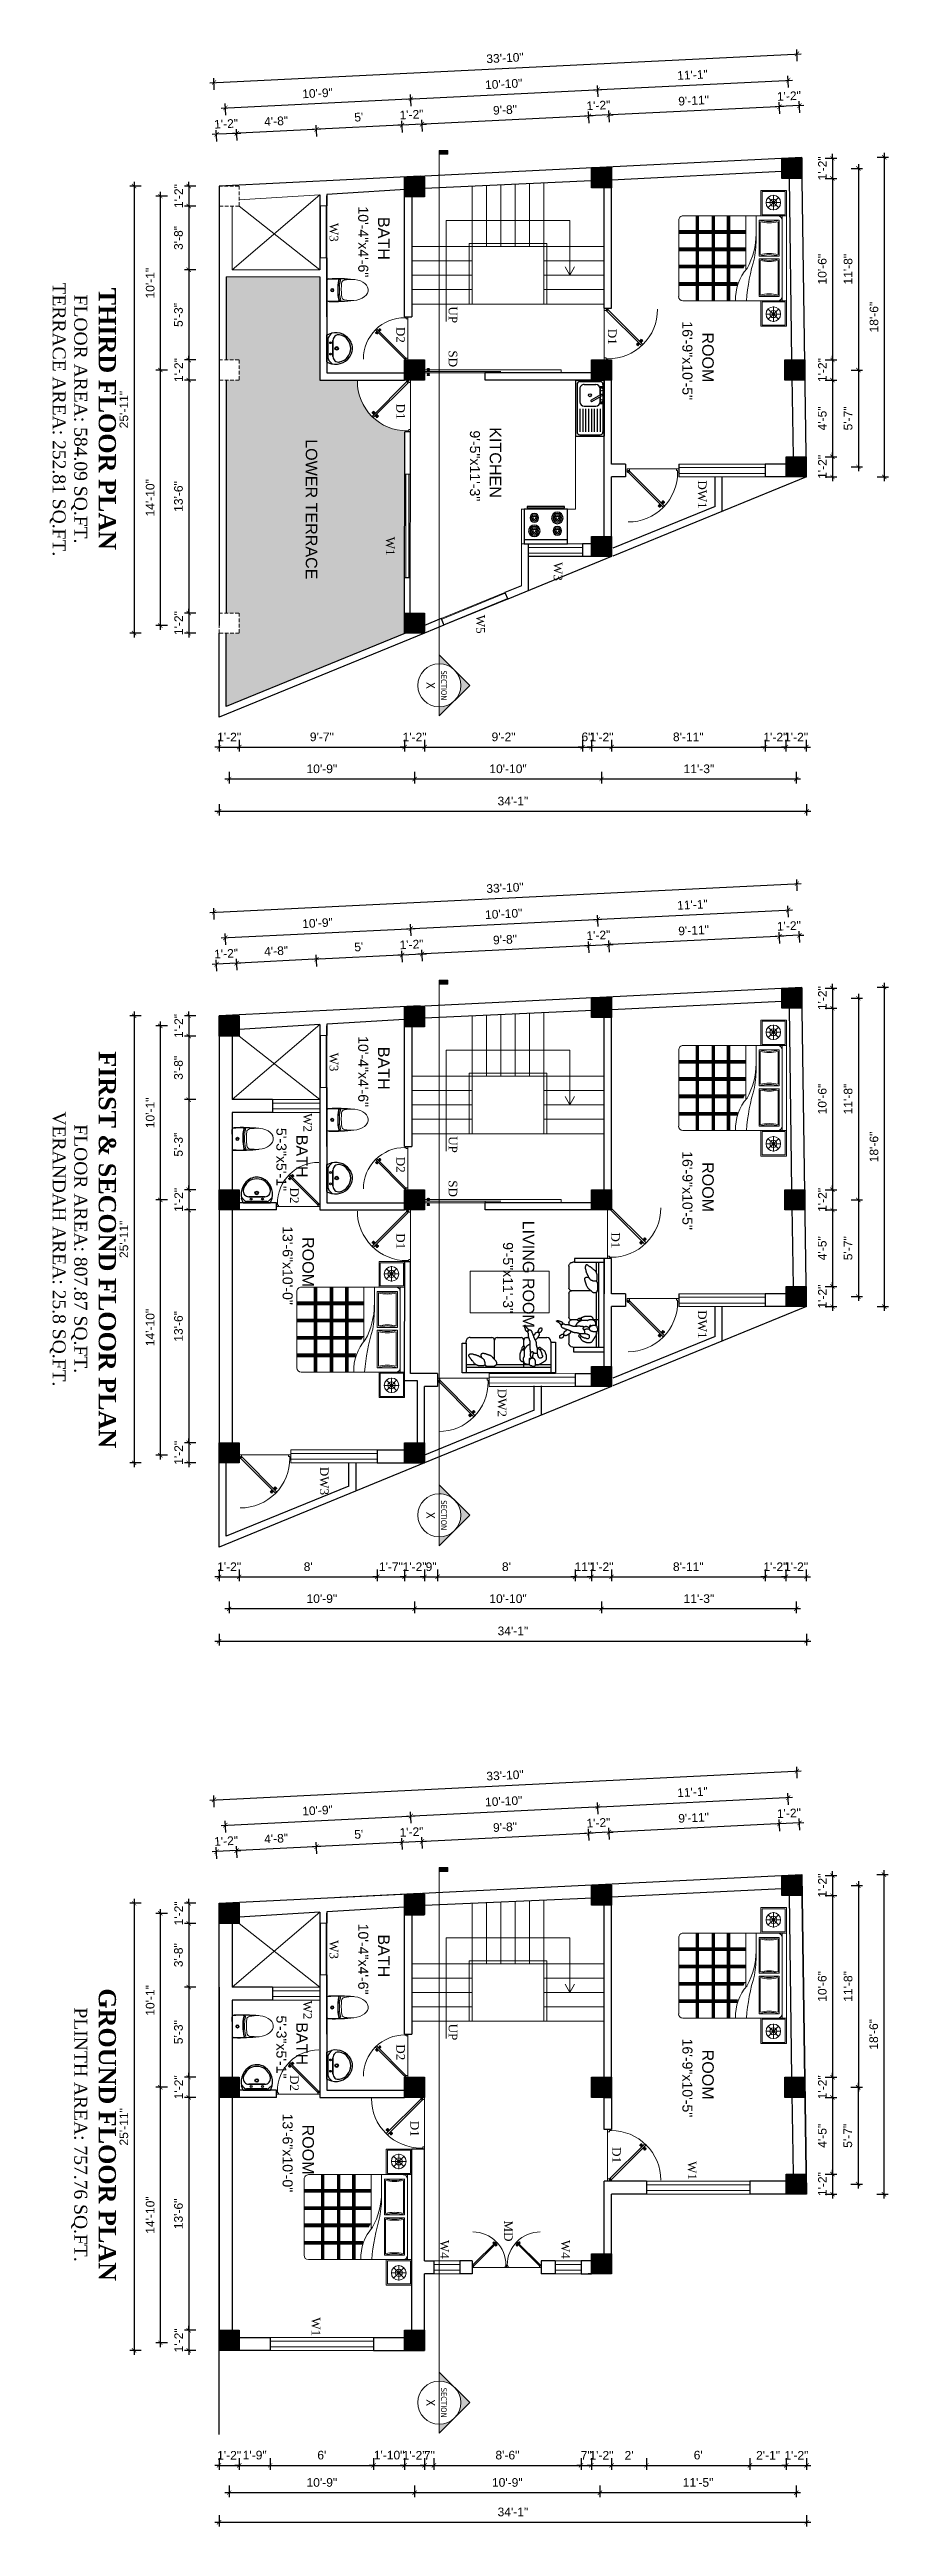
# Model space of a CAD drawing. Header units: inches. Extents: x -4737 to 13205, y 2479 to 13285.
# Drawn here: x -2233 to -1649, y 10543 to 12264 of the extents above; entities that cross this region are included whole.
import ezdxf
from ezdxf.enums import TextEntityAlignment as Align

# ---------------------------------------------------------------- set-up
doc = ezdxf.new("R2010")
doc.units = ezdxf.units.IN
doc.header["$MEASUREMENT"] = 0
doc.linetypes.add('HIDDEN', pattern=[0.375, 0.25, -0.125])
doc.linetypes.add('HIDDEN2', pattern=[0.1875, 0.125, -0.0625])
for name, color, linetype, lineweight in [('A-FURN', 9, 'Continuous', 5), ('Door', 205, 'Continuous', 13), ('Furnitures', 44, 'Continuous', 9), ('hatch-.09', 8, 'Continuous', 9), ('interior wall', 10, 'Continuous', 13), ('Label', 7, 'Continuous', 13), ('ns_DIMS', 1, 'Continuous', 0), ('ns_DIMS @ 1', 1, 'Continuous', 0), ('ns_TEXT', 7, 'Continuous', 13), ('PUERTAS', 7, 'Continuous', 9), ('stair', 201, 'Continuous', 13), ('Text', 7, 'Continuous', 13), ('WALL', 12, 'Continuous', 30), ('wall2', 1, 'Continuous', 15), ('windoow', 4, 'Continuous', 5)]:
    doc.layers.add(name, color=color, linetype=linetype, lineweight=lineweight)
doc.layers.add('furniture', color=253, linetype='Continuous')
doc.styles.add('arial 1000', font='arial.ttf')
doc.styles.add('ATTR', font='romans.shx', dxfattribs={"width": 0.8, "height": 0.7})
doc.styles.add('dim', font='arial.ttf', dxfattribs={"height": 7})
doc.styles.get("Standard").update_dxf_attribs({"font": 'arial.ttf'})
doc.styles.add('Tahoma', font='tahoma.ttf')
doc.dimstyles.new("1-8'", dxfattribs={"dimtxt": 6, "dimasz": 3, "dimexe": 3, "dimexo": 6, "dimgap": 4, "dimtad": 1, "dimdec": 0, "dimzin": 0, "dimdsep": 46, "dimlunit": 4, "dimtxsty": 'arial 1000', "dimblk": 'ARCHTICK', "dimcen": 8, "dimdle": 3, "dimclrt": 7, "dimazin": 0, "dimtfac": 1, "dimtdec": 0, "dimtix": 1, "dimtmove": 2, "dimatfit": 3, "dimfxl": 5, "dimfxlon": 1, "dimarcsym": 0})

msp = doc.modelspace()

# ---------------------------------------------------------------- texts
at = {"layer": 'Label', "color": 5, "linetype": 'ByBlock', "char_height": 8, "attachment_point": 2, "rotation": 270, "style": 'dim'}
for s, insert, width in [('BATH', (-1996.1, 12132.9), 88.407), ('ROOM', (-1770.6, 12050.2), 88.407), ('KITCHEN', (-1918.4, 11977.1), 88.407), ('LOWER TERRACE', (-2046.4, 11944.6), 128.158), ('BATH', (-1996.1, 11556.1), 88.407), ('BATH', (-2053, 11495), 88.407), ('ROOM', (-1770.6, 11473.5), 88.407), ('LIVING ROOM', (-1895.4, 11412.9), 88.407), ('ROOM', (-2048.7, 11421.4), 88.407), ('BATH', (-1996.1, 10939.2), 88.407), ('BATH', (-2053, 10878.1), 88.407), ('ROOM', (-1770.6, 10856.6), 88.407), ('ROOM', (-2048.7, 10804.5), 88.407)]:
    msp.add_mtext(s, dxfattribs=dict(at, insert=insert, width=width))
at = {"layer": 'ns_TEXT', "rotation": 270}
for s, width, heights, insert, char_height, attachment_point in [('\\pi4.90032;{\\fTimes New Roman|b0|i0|c0|p18;W3}', 21.74, [4.46], (-2031.8, 12148.6), 6, 1), ('\\pi99.25741;{\\fTimes New Roman|b1|i0|c0|p18;\\H0.83333x;THIRD FLOOR PLAN\\fTimes New Roman|b0|i0|c0|p18;\\H1.2x;\\P\\pi104.04778;\\H0.625x;FLOOR AREA: 584.09 SQ.FT.\\P\\pi95.65451;TERRACE AREA: 252.81 SQ.FT.}', 376.026, [72.6], (-2186.4, 12197.9), 14.4, 1), ('\\pi5.71575;{\\fTimes New Roman|b0|i0|c0|p18;D2}', 21.74, [4.46], (-1985.4, 12077.1), 6, 1), ('\\pi5.38698;{\\fTimes New Roman|b0|i0|c0|p18;UP}', 21.74, [4.46], (-1949, 12091), 6, 1), ('{\\fTimes New Roman|b0|i0|c0|p18;D1}', 21.74, [4.46], (-1838.2, 12059), 6, 3), ('\\pi5.65303;{\\fTimes New Roman|b0|i0|c0|p18;SD}', 21.74, [4.46], (-1949, 12060.7), 6, 1), ('\\pi6.07264;{\\fTimes New Roman|b0|i0|c0|p18;D1}', 21.74, [4.46], (-1985.4, 12024.2), 6, 1), ('\\pi1.89167;{\\fTimes New Roman|b0|i0|c0|p18;DW1}', 21.74, [4.46], (-1775.6, 11966.6), 6, 1), ('\\pi5.07336;{\\fTimes New Roman|b0|i0|c0|p18;W1}', 21.74, [4.46], (-1992.6, 11930.6), 6, 1), ('\\pi4.90032;{\\fTimes New Roman|b0|i0|c0|p18;W3}', 21.74, [4.46], (-1875.9, 11912.9), 6, 1), ('\\pi4.82462;{\\fTimes New Roman|b0|i0|c0|p18;W5}', 21.74, [4.46], (-1929.8, 11876.1), 6, 1), ('\\pi53.25615;{\\fTimes New Roman|b1|i0|c0|p18;\\H0.83333x;FIRST & SECOND FLOOR PLAN\\fTimes New Roman|b0|i0|c0|p18;\\H1.2x;\\P\\pi104.04778;\\H0.625x;FLOOR AREA: 807.87 SQ.FT.\\P\\pi95.14514;VERANDAH AREA: 25.8 SQ.FT.}', 376.026, [72.6], (-2186.4, 11621.2), 14.4, 1), ('\\pi4.90032;{\\fTimes New Roman|b0|i0|c0|p18;W3}', 21.74, [4.46], (-2031.8, 11571.9), 6, 1), ('\\pi4.71647;{\\fTimes New Roman|b0|i0|c0|p18;W2}', 21.74, [4.46], (-2050.1, 11529.6), 6, 1), ('\\pi5.38698;{\\fTimes New Roman|b0|i0|c0|p18;UP}', 21.74, [4.46], (-1949, 11514.3), 6, 1), ('\\pi5.71575;{\\fTimes New Roman|b0|i0|c0|p18;D2}', 21.74, [4.46], (-1985.4, 11500.3), 6, 1), ('\\pi5.71575;{\\fTimes New Roman|b0|i0|c0|p18;D2}', 21.74, [4.46], (-2059.3, 11478.9), 6, 1), ('\\pi5.65303;{\\fTimes New Roman|b0|i0|c0|p18;SD}', 21.74, [4.46], (-1949, 11483.9), 6, 1), ('\\pi6.07264;{\\fTimes New Roman|b0|i0|c0|p18;D1}', 21.74, [4.46], (-1985.4, 11447.5), 6, 1), ('\\pi6.07264;{\\fTimes New Roman|b0|i0|c0|p18;D1}', 21.74, [4.46], (-1835.9, 11448.1), 6, 1), ('\\pi1.89167;{\\fTimes New Roman|b0|i0|c0|p18;DW1}', 21.74, [4.46], (-1775.6, 11389.8), 6, 1), ('\\pi1.53479;{\\fTimes New Roman|b0|i0|c0|p18;DW2}', 21.74, [4.46], (-1914.8, 11334.9), 6, 1), ('\\pi1.71864;{\\fTimes New Roman|b0|i0|c0|p18;DW3}', 21.74, [4.46], (-2038.5, 11280.8), 6, 1), ('\\pi4.90032;{\\fTimes New Roman|b0|i0|c0|p18;W3}', 21.74, [4.46], (-2031.8, 10955), 6, 1), ('\\pi88.94386;{\\fTimes New Roman|b1|i0|c0|p18;\\H0.83333x;GROUND FLOOR PLAN\\fTimes New Roman|b0|i0|c0|p18;\\H1.2x;\\P\\pi102.21145;\\H0.625x;PLINTH AREA: 757.76 SQ.FT.}', 376.026, [72.6], (-2186.4, 11005.5), 14.4, 1), ('\\pi4.71647;{\\fTimes New Roman|b0|i0|c0|p18;W2}', 21.74, [4.46], (-2050.1, 10912.8), 6, 1), ('\\pi5.38698;{\\fTimes New Roman|b0|i0|c0|p18;UP}', 21.74, [4.46], (-1949, 10897.4), 6, 1), ('\\pi5.71575;{\\fTimes New Roman|b0|i0|c0|p18;D2}', 21.74, [4.46], (-1985.4, 10883.4), 6, 1), ('\\pi5.71575;{\\fTimes New Roman|b0|i0|c0|p18;D2}', 21.74, [4.46], (-2059.3, 10862), 6, 1), ('\\pi6.07264;{\\fTimes New Roman|b0|i0|c0|p18;D1}', 21.74, [4.46], (-1975.6, 10830.6), 6, 1), ('\\pi6.07264;{\\fTimes New Roman|b0|i0|c0|p18;D1}', 21.74, [4.46], (-1835.2, 10812.3), 6, 1), ('\\pi5.07336;{\\fTimes New Roman|b0|i0|c0|p18;W1}', 21.74, [4.46], (-1782.6, 10801.6), 6, 1), ('\\pi3.97458;{\\fTimes New Roman|b0|i0|c0|p18;MD}', 21.74, [4.46], (-1910.4, 10759.2), 6, 1), ('\\pi4.68619;{\\fTimes New Roman|b0|i0|c0|p18;W4}', 21.74, [4.46], (-1954.8, 10746.4), 6, 1), ('\\pi4.68619;{\\fTimes New Roman|b0|i0|c0|p18;W4}', 21.74, [4.46], (-1870.6, 10746.4), 6, 1), ('\\pi5.07336;{\\fTimes New Roman|b0|i0|c0|p18;W1}', 21.74, [4.46], (-2044.3, 10693), 6, 1)]:
    msp.add_mtext_dynamic_manual_height_columns(s, width=width, gutter_width=72, heights=heights, dxfattribs=dict(at, insert=insert, char_height=char_height, attachment_point=attachment_point))
at = {"layer": 'Text', "char_height": 7, "width": 440.957, "attachment_point": 2, "rotation": 270}
for s, insert in [('10\'-4"x4\'-6"', (-2010.9, 12130.5)), ('16\'-9"x10\'-5"', (-1785.4, 12047.9)), ('9\'-5"x11\'-3"', (-1933.2, 11974.8)), ('10\'-4"x4\'-6"', (-2010.9, 11553.8)), ('5\'-3"x5\'-1"', (-2067.8, 11492.7)), ('16\'-9"x10\'-5"', (-1785.4, 11471.1)), ('13\'-6"x10\'-0"', (-2063.5, 11419)), ('9\'-5"x11\'-3"', (-1910.2, 11410.6)), ('10\'-4"x4\'-6"', (-2010.9, 10936.9)), ('5\'-3"x5\'-1"', (-2067.8, 10875.8)), ('16\'-9"x10\'-5"', (-1785.4, 10854.3)), ('13\'-6"x10\'-0"', (-2063.5, 10802.2))]:
    msp.add_mtext(s, dxfattribs=dict(at, insert=insert))

# ---------------------------------------------------------------- blocks, each defined once
blk = doc.blocks.new('A$C3AED30AC')
at = {"layer": 'A-FURN', "color": 147, "linetype": 'ByBlock'}
for p, q in [((0, 1532), (0, 1982)), ((0, 1982), (450, 1982)), ((450, 1982), (1950, 1982)), ((450, 1982), (450, 1532)), ((450, 1906), (450, 1982)), ((450, 1906), (1950, 1906)), ((450, 155), (450, 1830)), ((1950, 1982), (1950, 1532)), ((2400, 1982), (1950, 1982)), ((1950, 1830), (1950, 159)), ((2400, 1532), (2400, 1982)), ((450, 1532), (0, 1532)), ((1950, 1532), (2400, 1532)), ((1870, 79), (526, 79))]:
    blk.add_line(p, q, dxfattribs=at)
at = {"layer": 'A-FURN', "color": 8}
for p, q in [((20, 1552), (20, 1962)), ((20, 1962), (430, 1962)), ((430, 1962), (430, 1552)), ((1970, 1962), (1970, 1552)), ((2380, 1962), (1970, 1962)), ((2380, 1552), (2380, 1962)), ((430, 1552), (20, 1552)), ((1970, 1552), (2380, 1552))]:
    blk.add_line(p, q, dxfattribs=at)
at = {"layer": 'A-FURN', "color": 5, "linetype": 'ByBlock'}
for p, q in [((216, 1752), (82, 1752)), ((216, 1752), (121, 1847)), ((216, 1752), (121, 1657)), ((216, 1752), (216, 1887)), ((216, 1752), (311, 1847)), ((216, 1752), (216, 1752)), ((216, 1752), (216, 1752)), ((216, 1752), (216, 1752)), ((216, 1752), (350, 1752)), ((216, 1752), (216, 1618)), ((216, 1752), (311, 1657)), ((526, 1855), (526, 1500)), ((1189, 1855), (526, 1855)), ((1189, 1500), (1189, 1855)), ((1873, 1855), (1240, 1855)), ((1240, 1855), (1240, 1500)), ((1873, 1500), (1873, 1855)), ((2184, 1752), (2049, 1752)), ((2184, 1752), (2089, 1847)), ((2184, 1752), (2089, 1657)), ((2184, 1752), (2184, 1887)), ((2184, 1752), (2279, 1847)), ((2184, 1752), (2318, 1752)), ((2184, 1752), (2184, 1752)), ((2184, 1752), (2184, 1752)), ((2184, 1752), (2184, 1752)), ((2184, 1752), (2279, 1657)), ((2184, 1752), (2184, 1618)), ((526, 1500), (1189, 1500)), ((1240, 1500), (1873, 1500)), ((1574, 1449), (1950, 1449)), ((996, 1264), (1950, 1264))]:
    blk.add_line(p, q, dxfattribs=at)
at = {"layer": 'A-FURN', "color": 9}
for p, q in [((1163, 1835), (552, 1835)), ((1847, 1835), (1266, 1835)), ((552, 1520), (1163, 1520)), ((1266, 1520), (1847, 1520))]:
    blk.add_line(p, q, dxfattribs=at)
at = {"layer": 'A-FURN', "color": 8, "linetype": 'Continuous'}
for p, q in [((450, 983), (1950, 983)), ((450, 971), (1950, 971)), ((450, 959), (1950, 959)), ((450, 950), (1950, 950)), ((450, 938), (1950, 938)), ((722, 1115), (722, 79)), ((734, 1115), (734, 79)), ((746, 1115), (746, 79)), ((759, 1117), (759, 79)), ((771, 1120), (771, 79)), ((1030, 1223), (1030, 79)), ((1042, 1230), (1042, 79)), ((1054, 1237), (1054, 79)), ((1067, 1245), (1067, 79)), ((1079, 1253), (1079, 79)), ((1335, 1264), (1335, 79)), ((1347, 1264), (1347, 79)), ((1359, 1264), (1359, 79)), ((1372, 1264), (1372, 79)), ((1384, 1264), (1384, 79)), ((1640, 1264), (1640, 79)), ((1652, 1264), (1652, 79)), ((1664, 1264), (1664, 79)), ((1677, 1264), (1677, 79)), ((1689, 1264), (1689, 79)), ((450, 713), (1950, 713)), ((450, 701), (1950, 701)), ((450, 689), (1950, 689)), ((450, 680), (1950, 680)), ((450, 668), (1950, 668)), ((450, 431), (1950, 431)), ((450, 419), (1950, 419)), ((450, 407), (1950, 407)), ((450, 398), (1950, 398)), ((450, 386), (1950, 386))]:
    blk.add_line(p, q, dxfattribs=at)
at = {"layer": 'A-FURN', "color": 5, "linetype": 'ByBlock'}
for centre, radius in [((216, 1752), 129), ((216, 1752), 62.8), ((2184, 1752), 129), ((2184, 1752), 62.8)]:
    blk.add_circle(centre, radius, dxfattribs=at)
at = {"layer": 'A-FURN', "color": 147, "linetype": 'ByBlock'}
for centre, radius, start, end in [((526, 1830), 76.2, 90, 180), ((1873, 1830), 76.2, 0, 90), ((526, 155), 76.2, 180, 270), ((1870, 159), 80, 270, 0)]:
    blk.add_arc(centre, radius, start, end, dxfattribs=at)
at = {"layer": 'A-FURN', "color": 5, "linetype": 'ByBlock'}
for centre, radius, start, end in [((-83, 1677), 635, 343.7398, 16.2602), ((1799, 1677), 635, 163.7398, 196.2602), ((630, 1677), 635, 343.7398, 16.2602), ((2483, 1677), 635, 163.7398, 196.2602), ((194, 4689), 3422, 274.2889, 287.25), ((1639, 177), 1271, 90.3564, 119.0389), ((1573, -870), 2319, 89.9801, 99.0312), ((485, 1886), 803, 267.4969, 311.9132)]:
    blk.add_arc(centre, radius, start, end, dxfattribs=at)
at = {"layer": 'A-FURN', "color": 9}
for centre, start, end in [((-83, 1677), 346.0594, 13.9406), ((1799, 1677), 166.0594, 193.9406), ((630, 1677), 346.0594, 13.9406), ((2483, 1677), 166.0594, 193.9406)]:
    blk.add_arc(centre, 655, start, end, dxfattribs=at)
blk = doc.blocks.new('2ft6in')
at = {"layer": 'PUERTAS', "color": 2}
for p, q in [((0.8, 2.1), (21, 22.3)), ((21.7, 21.6), (1.5, 1.4)), ((18.3, 21.8), (18.3, 21.8)), ((21.7, 21.6), (21, 22.3)), ((21.2, 18.9), (21.2, 18.9)), ((0, 2), (0, 0)), ((0.6, 2), (0, 2)), ((1.3, 0), (0, 0)), ((0.6, 1.3), (0.6, 2)), ((0.7, 1.3), (0.6, 1.3)), ((0.7, 1.3), (0.7, 2)), ((0.7, 1), (0.7, 1.3)), ((1.3, 1), (0.7, 1)), ((1.4, 1.6), (0.8, 2.1)), ((1.3, 1.5), (0.8, 2.1)), ((1.4, 1.6), (1.3, 1.5)), ((1.5, 1.4), (1.3, 1.5)), ((1.3, 0), (1.3, 1)), ((28.7, 0), (28.7, 1)), ((28.7, 1), (29.3, 1)), ((28.7, 0), (30, 0)), ((29.3, 1), (29.3, 2)), ((29.3, 2), (30, 2)), ((30, 0), (30, 2))]:
    blk.add_line(p, q, dxfattribs=at)
at = {"layer": 'PUERTAS', "color": 8}
for p, q in [((18.8, 20.8), (18, 21.4)), ((18.9, 20.8), (18.1, 21.5)), ((19, 20.9), (18.2, 21.6)), ((18.4, 21.9), (18.3, 21.8)), ((19.1, 21), (18.3, 21.7)), ((18.4, 21.9), (18.6, 22)), ((18.6, 22), (18.6, 22)), ((19.3, 21.3), (18.6, 22)), ((19.4, 21.4), (18.8, 22.1)), ((19.6, 21.5), (18.9, 22.3)), ((19.5, 21.5), (18.9, 22.3)), ((18.9, 20.3), (19.2, 20.7)), ((19.1, 20.8), (19, 20.9)), ((19.2, 20.9), (19.1, 21)), ((19.1, 20.8), (19.1, 20.9)), ((19.1, 20.4), (19.3, 20.8)), ((19.3, 20.9), (19.2, 21)), ((19.4, 21.1), (19.3, 21.2)), ((19.3, 20.6), (19.3, 20.8)), ((19.5, 21.2), (19.4, 21.3)), ((19.5, 21.2), (19.4, 21.3)), ((19.5, 21.1), (19.4, 21.2)), ((19.4, 20.8), (19.4, 20.9)), ((19.6, 20.9), (19.4, 20.9)), ((19.7, 21.1), (19.5, 21)), ((20.1, 21.4), (19.6, 21.1)), ((19.9, 21.2), (19.6, 21.1)), ((19.7, 19.5), (20.1, 19.8)), ((19.9, 19.7), (20.2, 19.8)), ((20.1, 19.9), (20.3, 19.9)), ((20.2, 20), (20.3, 20)), ((20.2, 19.7), (20.3, 19.6)), ((20.2, 19.7), (20.3, 19.6)), ((20.2, 19.4), (20.9, 18.7)), ((20.2, 19.4), (20.8, 18.6)), ((20.3, 20.1), (20.4, 20)), ((20.3, 19.8), (20.4, 19.7)), ((20.3, 19.5), (21, 18.8)), ((20.5, 20.3), (20.4, 20.1)), ((20.4, 19.8), (20.4, 19.7)), ((20.7, 20.5), (20.5, 20.2)), ((20.5, 20), (20.6, 19.9)), ((20.5, 19.6), (21.1, 18.9)), ((20.8, 20.6), (20.6, 20.2)), ((20.6, 20.1), (20.7, 20)), ((20.6, 20.1), (20.7, 20)), ((20.6, 20), (20.7, 20)), ((20.7, 19.9), (21.4, 19.2)), ((20.8, 20), (21.6, 19.3)), ((20.9, 20.1), (21.7, 19.5)), ((21, 20.1), (21.7, 19.5)), ((21.3, 19), (21.2, 18.9)), ((21.3, 19), (21.4, 19.1)), ((21.4, 19.2), (21.4, 19.1)), ((0, 0), (30, 0))]:
    blk.add_line(p, q, dxfattribs=at)
at = {"layer": 'PUERTAS', "color": 1}
for p, q in [((18.1, 21.5), (18.5, 21.9)), ((18.1, 21.4), (18.5, 21.9)), ((18.1, 21.5), (18.1, 21.5)), ((18.7, 20.8), (18.1, 21.3)), ((18.9, 22.3), (18.5, 21.9)), ((18.8, 22.2), (18.5, 21.9)), ((18.8, 22.2), (18.8, 22.2)), ((18.8, 20.8), (19.2, 21.2)), ((18.8, 20.2), (19.1, 20.6)), ((18.9, 20.1), (18.8, 20.1)), ((18.9, 20.9), (18.9, 20.9)), ((19.5, 21.6), (19, 22.3)), ((19, 20.9), (19.2, 21.1)), ((19.1, 20.8), (19, 20.9)), ((19.1, 20.8), (19.3, 21)), ((19.1, 20.7), (19.1, 20.7)), ((19.1, 20.6), (19.1, 20.6)), ((19.5, 21.5), (19.2, 21.2)), ((19.5, 21.3), (19.2, 21.1)), ((19.5, 21.2), (19.3, 21)), ((19.4, 21.4), (19.5, 21.4)), ((19.5, 21.2), (19.4, 21.3)), ((19.5, 19.4), (19.5, 19.4)), ((19.6, 21.2), (19.6, 21.2)), ((19.6, 19.4), (20, 19.7)), ((20.1, 21.5), (19.7, 21.2)), ((19.7, 21.2), (19.7, 21.2)), ((20, 19.7), (20, 19.7)), ((20.1, 19.7), (20.1, 19.7)), ((20.2, 21.5), (20.2, 21.5)), ((20.2, 19.7), (20.4, 19.9)), ((20.2, 19.4), (20.6, 19.8)), ((20.2, 19.7), (20.3, 19.6)), ((20.2, 19.3), (20.8, 18.6)), ((20.3, 19.6), (20.5, 19.8)), ((20.3, 19.5), (20.3, 19.5)), ((20.6, 20.1), (20.4, 19.9)), ((20.7, 20), (20.5, 19.8)), ((20.7, 20.2), (20.6, 20.2)), ((20.9, 20.1), (20.6, 19.8)), ((20.6, 20.1), (20.7, 20)), ((20.9, 20.7), (20.7, 20.3)), ((20.7, 20.3), (20.7, 20.3)), ((20.8, 20), (20.8, 20)), ((20.9, 20.8), (20.9, 20.8)), ((20.9, 18.6), (21.3, 19.1)), ((20.9, 18.7), (21.3, 19)), ((20.9, 18.7), (20.9, 18.7)), ((21, 20.1), (21.7, 19.6)), ((21.7, 19.5), (21.3, 19.1)), ((21.7, 19.4), (21.3, 19)), ((21.6, 19.4), (21.7, 19.4))]:
    blk.add_line(p, q, dxfattribs=at)
at = {"layer": 'PUERTAS', "color": 2}
for radius in [0.129, 0.0627]:
    blk.add_circle((0.7, 2.1), radius, dxfattribs=at)
at = {"layer": 'PUERTAS', "color": 8}
blk.add_arc((0.7, 2.1), 28.7, 359.7285, 90.0333, dxfattribs=at)
at = {"layer": 'PUERTAS', "color": 1}
for centre, start, end in [((18.8, 20.8), 231.0764, 315), ((18.9, 20.2), 135, 225), ((18.9, 22.2), 38.9236, 135), ((19, 20.9), 225, 315), ((19.2, 20.7), 135, 219.7428), ((19.1, 20.6), 315, 39.7428), ((19.5, 21.6), 315, 38.9236), ((19.4, 21.4), 315, 45), ((19.6, 21.2), 50.2572, 135), ((19.6, 19.5), 225, 315), ((19.7, 21.3), 230.2572, 315), ((20.1, 19.6), 50.2572, 135), ((20.2, 21.4), 45, 135), ((20.2, 19.7), 230.2572, 315), ((20.3, 19.4), 135, 218.9236), ((20.4, 19.5), 135, 225), ((20.7, 20.3), 135, 219.7428), ((20.6, 20.2), 315, 39.7428), ((20.8, 20), 45, 135), ((20.8, 18.7), 218.9236, 315), ((20.9, 20.7), 315, 45), ((21, 20.1), 51.0764, 135), ((21.7, 19.5), 315, 51.0764)]:
    blk.add_arc(centre, 0.0667, start, end, dxfattribs=at)
blk = doc.blocks.new('*U33')
at = {"color": 3, "xscale": -1}
blk.add_blockref('2ft6in', (42, 0), dxfattribs=at)
blk = doc.blocks.new('3ft')
at = {"layer": 'PUERTAS', "color": 2}
for p, q in [((1, 2.5), (25.2, 26.7)), ((26, 25.9), (1.8, 1.6)), ((22, 26.1), (22, 26.1)), ((26, 25.9), (25.2, 26.7)), ((25.4, 22.7), (25.4, 22.7)), ((0, 2.4), (0, 0)), ((0.7, 2.4), (0, 2.4)), ((1.6, 0), (0, 0)), ((0.7, 1.5), (0.7, 2.4)), ((0.8, 1.5), (0.7, 1.5)), ((0.8, 1.5), (0.8, 2.4)), ((0.8, 1.2), (0.8, 1.5)), ((1.6, 1.2), (0.8, 1.2)), ((1.6, 1.8), (0.9, 2.5)), ((1.6, 1.9), (1, 2.5)), ((1.6, 1.9), (1.6, 1.8)), ((1.8, 1.6), (1.6, 1.8)), ((1.6, 0), (1.6, 1.2)), ((34.4, 0), (34.4, 1.2)), ((34.4, 1.2), (35.2, 1.2)), ((34.4, 0), (36, 0)), ((35.2, 1.2), (35.2, 2.4)), ((35.2, 2.4), (36, 2.4)), ((36, 0), (36, 2.4))]:
    blk.add_line(p, q, dxfattribs=at)
at = {"layer": 'PUERTAS', "color": 8}
for p, q in [((22.6, 24.9), (21.6, 25.7)), ((22.6, 25), (21.7, 25.7)), ((22.7, 25.1), (21.8, 25.9)), ((22.1, 26.3), (22, 26.1)), ((22.9, 25.2), (22, 26.1)), ((22.1, 26.3), (22.3, 26.4)), ((22.3, 26.4), (22.3, 26.4)), ((23.2, 25.5), (22.3, 26.4)), ((23.3, 25.7), (22.5, 26.6)), ((23.5, 25.8), (22.7, 26.8)), ((23.4, 25.8), (22.7, 26.7)), ((22.7, 24.3), (23, 24.8)), ((23, 25), (22.8, 25.1)), ((23, 25), (22.9, 25.2)), ((23, 25), (22.9, 25.1)), ((22.9, 24.5), (23.1, 24.9)), ((23.1, 25.1), (23, 25.2)), ((23.1, 24.8), (23.2, 25)), ((23.3, 25.3), (23.2, 25.4)), ((23.4, 25.4), (23.3, 25.6)), ((23.4, 25.4), (23.3, 25.5)), ((23.4, 25.4), (23.3, 25.5)), ((23.3, 24.9), (23.3, 25.1)), ((23.5, 25.1), (23.3, 25.1)), ((23.6, 25.3), (23.4, 25.2)), ((23.9, 25.5), (23.5, 25.3)), ((24.1, 25.7), (23.6, 25.4)), ((23.6, 23.4), (24.1, 23.7)), ((23.8, 23.6), (24.2, 23.8)), ((24.1, 23.8), (24.3, 23.9)), ((24.2, 24), (24.4, 24)), ((24.2, 23.3), (25, 22.3)), ((24.3, 23.7), (24.4, 23.6)), ((24.3, 23.7), (24.5, 23.6)), ((24.3, 23.6), (24.4, 23.5)), ((24.3, 23.3), (25.1, 22.4)), ((24.4, 24.2), (24.4, 24)), ((24.4, 23.8), (24.5, 23.7)), ((24.4, 23.4), (25.2, 22.5)), ((24.6, 24.3), (24.5, 24.1)), ((24.5, 23.6), (25.4, 22.7)), ((24.8, 24.6), (24.6, 24.2)), ((24.6, 24), (24.7, 23.9)), ((25, 24.8), (24.7, 24.3)), ((24.7, 24.1), (24.8, 23.9)), ((24.7, 24.1), (24.8, 24)), ((24.8, 24.1), (24.9, 24)), ((24.8, 23.8), (25.7, 23)), ((25, 24), (25.9, 23.2)), ((25.1, 24.2), (26.1, 23.4)), ((25.1, 24.1), (26, 23.3)), ((25.6, 22.8), (25.4, 22.7)), ((25.6, 22.8), (25.7, 23)), ((25.7, 23), (25.7, 23)), ((0, 0), (36, 0))]:
    blk.add_line(p, q, dxfattribs=at)
at = {"layer": 'PUERTAS', "color": 1}
for p, q in [((21.7, 25.8), (22.1, 26.3)), ((21.7, 25.7), (22.2, 26.2)), ((21.7, 25.8), (21.7, 25.8)), ((22.5, 25), (21.7, 25.6)), ((22.6, 26.7), (22.1, 26.3)), ((22.7, 26.7), (22.2, 26.2)), ((22.6, 26.7), (22.6, 26.7)), ((22.6, 25), (23, 25.4)), ((22.6, 24.3), (22.9, 24.7)), ((22.6, 24.1), (22.6, 24.1)), ((22.7, 25.1), (22.7, 25.1)), ((23.4, 25.9), (22.8, 26.7)), ((22.8, 25.1), (23.1, 25.3)), ((22.9, 25), (22.8, 25.1)), ((22.9, 24.9), (23.2, 25.2)), ((22.9, 24.8), (22.9, 24.8)), ((22.9, 24.7), (22.9, 24.7)), ((23.4, 25.8), (23, 25.4)), ((23.3, 25.6), (23.1, 25.3)), ((23.5, 25.5), (23.2, 25.2)), ((23.3, 25.7), (23.3, 25.7)), ((23.4, 25.5), (23.3, 25.6)), ((23.4, 23.3), (23.4, 23.3)), ((23.6, 25.5), (23.6, 25.5)), ((23.6, 23.3), (24, 23.6)), ((24.1, 25.8), (23.7, 25.5)), ((23.7, 25.5), (23.7, 25.5)), ((24, 23.6), (24, 23.6)), ((24.1, 23.6), (24.1, 23.6)), ((24.3, 25.8), (24.3, 25.8)), ((24.3, 23.6), (24.5, 23.9)), ((24.3, 23.3), (24.7, 23.7)), ((24.3, 23.6), (24.4, 23.5)), ((24.3, 23.2), (24.9, 22.4)), ((24.4, 23.5), (24.6, 23.8)), ((24.4, 23.4), (24.4, 23.4)), ((24.8, 24.1), (24.5, 23.9)), ((24.9, 24), (24.6, 23.8)), ((25.1, 24.1), (24.7, 23.7)), ((25.1, 24.8), (24.8, 24.4)), ((24.8, 24.4), (24.8, 24.4)), ((24.8, 24.3), (24.8, 24.3)), ((24.8, 24.1), (24.9, 24)), ((25, 24), (25, 24)), ((25, 22.4), (25.5, 22.9)), ((25.1, 25), (25.1, 25)), ((25.1, 22.4), (25.6, 22.8)), ((25.1, 22.4), (25.1, 22.4)), ((25.2, 24.1), (26, 23.5)), ((26, 23.4), (25.5, 22.9)), ((26, 23.3), (25.6, 22.8)), ((26, 23.3), (26, 23.3))]:
    blk.add_line(p, q, dxfattribs=at)
at = {"layer": 'PUERTAS', "color": 2}
for radius in [0.155, 0.0752]:
    blk.add_circle((0.8, 2.6), radius, dxfattribs=at)
at = {"layer": 'PUERTAS', "color": 8}
blk.add_arc((0.8, 2.6), 34.4, 359.7285, 90.0333, dxfattribs=at)
at = {"layer": 'PUERTAS', "color": 1}
for centre, start, end in [((22.5, 25), 231.0764, 315), ((22.7, 24.2), 135, 225), ((22.7, 26.7), 38.9236, 135), ((22.8, 25.1), 225, 315), ((23, 24.9), 135, 219.7428), ((22.9, 24.8), 315, 39.7428), ((23.3, 25.6), 315, 45), ((23.4, 25.9), 315, 38.9236), ((23.5, 23.4), 225, 315), ((23.5, 25.4), 50.2572, 135), ((23.6, 25.5), 230.2572, 315), ((24.1, 23.6), 50.2572, 135), ((24.2, 25.7), 45, 135), ((24.2, 23.7), 230.2572, 315), ((24.3, 23.2), 135, 218.9236), ((24.4, 23.5), 135, 225), ((24.8, 24.3), 135, 219.7428), ((24.7, 24.2), 315, 39.7428), ((24.9, 24), 45, 135), ((25, 22.4), 218.9236, 315), ((25, 24.9), 315, 45), ((25.2, 24.1), 51.0764, 135), ((26, 23.4), 315, 51.0764)]:
    blk.add_arc(centre, 0.08, start, end, dxfattribs=at)
blk = doc.blocks.new('*U36')
at = {"color": 3}
blk.add_blockref('3ft', (0, 0), dxfattribs=at)
blk = doc.blocks.new('A$C2BC6131C')
at = {"layer": 'A-FURN', "color": 8}
for p in [(0, 164), (0, -164)]:
    blk.add_line(p, (0, 0), dxfattribs=at)
for radius in [29.6, 16.1]:
    blk.add_circle((96, 0), radius, dxfattribs=at)
for centre, radius, start, end in [((40, 164), 40, 92.5999, 180), ((197, -4116), 4312, 86.3006, 92.4712), ((155, -2371), 2577, 82.8664, 92.5999), ((793, 24), 602, 165.6185, 182.2533), ((193, 178), 18.2, 343.3813, 66.4724), ((202, 176), 18.8, 342.3593, 95.9315), ((793, 24), 592, 165.6185, 182.2533), ((774, 24), 552, 165.6185, 182.4575), ((218, 172), 24.1, 332.2033, 71.9404), ((1633, -8), 1378, 174.6079, 179.6591), ((1633, 8), 1378, 180.3409, 185.3921), ((321, 116), 60, 100.4701, 174.6079), ((468, -913), 1100, 89.6519, 98.297), ((40, -164), 40, 180, 267.4001), ((197, 4116), 4312, 267.5288, 273.6994), ((155, 2371), 2577, 267.4001, 277.1336), ((793, -24), 602, 177.7467, 194.3815), ((202, -176), 18.8, 264.0685, 17.6407), ((193, -178), 18.2, 293.5276, 16.6187), ((793, -24), 592, 177.7467, 194.3815), ((774, -24), 552, 177.5425, 194.3815), ((218, -172), 24.1, 288.0596, 27.7967), ((321, -116), 60, 185.3921, 259.5299), ((468, 913), 1100, 261.703, 270.3481)]:
    blk.add_arc(centre, radius, start, end, dxfattribs=at)
blk.add_ellipse((441, 0), major_axis=(-289, 0), ratio=0.648116, start_param=1.570796, end_param=4.592942, dxfattribs=at)
blk = doc.blocks.new('A$C2C8E2855')
at = {"color": 3}
for p, q in [((77, -154), (19, -208)), ((50, -118), (20, -196)), ((530, -118), (50, -118)), ((52, -118), (529, -118)), ((111, -140), (471, -140)), ((149, -223), (431, -223)), ((431, -223), (149, -223)), ((507, -155), (563, -213)), ((530, -118), (560, -196))]:
    blk.add_line(p, q, dxfattribs=at)
for centre, radius in [((191, -183), 16.3), ((292, -290), 31.6), ((292, -290), 23), ((391, -183), 16.3)]:
    blk.add_circle(centre, radius, dxfattribs=at)
for centre, radius, start, end in [((318, -270), 307, 166.1751, 244.7296), ((149, -323), 100, 90, 190.5602), ((290, -297), 243, 190.5602, 349.4398), ((111, -190), 50, 90, 133.181), ((261, -270), 307, 297.0639, 13.8249), ((431, -323), 100, 349.4398, 90), ((471, -190), 50, 44.5607, 90), ((290, -319), 250, 245.8071, 296.4628), ((318, -270), 307, 266.589, 266.5936)]:
    blk.add_arc(centre, radius, start, end, dxfattribs=at)
at = {"color": 3, "width": 0.8, "flags": 9}
for tag in ['XSIZE', 'YSIZE']:
    blk.add_attdef(tag, (290, -118), '', height=0.5, dxfattribs=at)
blk = doc.blocks.new('_ArchTick')
at = {"color": 0, "const_width": 0.15}
blk.add_lwpolyline([(-0.5, -0.5), (0.5, 0.5)], dxfattribs=at)
blk = doc.blocks.new('*D969')
at = {"layer": 'Defpoints', "color": 0, "transparency": 16777216}
for p in [(-1709.2, 10995), (-1709.2, 10981), (-1688, 10981)]:
    blk.add_point(p, dxfattribs=at)
at = {"layer": 'ns_DIMS', "color": 0, "lineweight": -2, "transparency": 16777216}
for p, q in [((-1693, 10995), (-1685, 10995)), ((-1688, 10995), (-1688, 10998)), ((-1688, 10995), (-1688, 10981)), ((-1693, 10981), (-1685, 10981)), ((-1688, 10981), (-1688, 10978))]:
    blk.add_line(p, q, dxfattribs=at)
at = {"layer": 'ns_DIMS', "color": 0, "lineweight": -2, "transparency": 16777216, "xscale": 3, "yscale": 3, "zscale": 3}
for p, rotation in [((-1688, 10995), 270), ((-1688, 10981), 90)]:
    blk.add_blockref('_ArchTick', p, dxfattribs=dict(at, rotation=rotation))
at = {"layer": 'ns_DIMS', "color": 7, "transparency": 16777216, "insert": (-1695, 10988), "char_height": 6, "attachment_point": 5, "rotation": 90, "style": 'arial 1000'}
blk.add_mtext('1\'-2"', dxfattribs=at)
blk = doc.blocks.new('*D970')
at = {"layer": 'Defpoints', "color": 0, "transparency": 16777216}
for p in [(-1709.2, 10988), (-1707.2, 10847.8), (-1670, 10847.8)]:
    blk.add_point(p, dxfattribs=at)
at = {"layer": 'ns_DIMS', "color": 0, "lineweight": -2, "transparency": 16777216}
for p, q in [((-1675, 10988), (-1667, 10988)), ((-1670, 10991), (-1670, 10844.8)), ((-1675, 10847.8), (-1667, 10847.8))]:
    blk.add_line(p, q, dxfattribs=at)
at = {"layer": 'ns_DIMS', "color": 0, "lineweight": -2, "transparency": 16777216, "xscale": 3, "yscale": 3, "zscale": 3}
for p, rotation in [((-1670, 10988), 90), ((-1670, 10847.8), 270)]:
    blk.add_blockref('_ArchTick', p, dxfattribs=dict(at, rotation=rotation))
at = {"layer": 'ns_DIMS', "color": 7, "transparency": 16777216, "insert": (-1677.1, 10917.9), "char_height": 6, "attachment_point": 5, "rotation": 90, "style": 'arial 1000'}
blk.add_mtext('11\'-8"', dxfattribs=at)
blk = doc.blocks.new('*D971')
at = {"layer": 'Defpoints', "color": 0, "transparency": 16777216}
for p in [(-1709.2, 10995.7), (-1706.2, 10773.5), (-1652.2, 10773.5)]:
    blk.add_point(p, dxfattribs=at)
at = {"layer": 'ns_DIMS', "color": 0, "lineweight": -2, "transparency": 16777216}
for p, q in [((-1657.2, 10995.7), (-1649.2, 10995.7)), ((-1652.2, 10998.7), (-1652.2, 10770.5)), ((-1657.2, 10773.5), (-1649.2, 10773.5))]:
    blk.add_line(p, q, dxfattribs=at)
at = {"layer": 'ns_DIMS', "color": 0, "lineweight": -2, "transparency": 16777216, "xscale": 3, "yscale": 3, "zscale": 3}
for p, rotation in [((-1652.2, 10995.7), 90), ((-1652.2, 10773.5), 270)]:
    blk.add_blockref('_ArchTick', p, dxfattribs=dict(at, rotation=rotation))
at = {"layer": 'ns_DIMS', "color": 7, "transparency": 16777216, "insert": (-1659.3, 10884.6), "char_height": 6, "attachment_point": 5, "rotation": 90, "style": 'arial 1000'}
blk.add_mtext('18\'-6"', dxfattribs=at)
blk = doc.blocks.new('*D972')
at = {"layer": 'Defpoints', "color": 0, "transparency": 16777216}
for p in [(-1709.2, 10981), (-1707.2, 10854.8), (-1688, 10854.8)]:
    blk.add_point(p, dxfattribs=at)
at = {"layer": 'ns_DIMS', "color": 0, "lineweight": -2, "transparency": 16777216}
for p, q in [((-1693, 10981), (-1685, 10981)), ((-1688, 10984), (-1688, 10851.8)), ((-1693, 10854.8), (-1685, 10854.8))]:
    blk.add_line(p, q, dxfattribs=at)
at = {"layer": 'ns_DIMS', "color": 0, "lineweight": -2, "transparency": 16777216, "xscale": 3, "yscale": 3, "zscale": 3}
for p, rotation in [((-1688, 10981), 90), ((-1688, 10854.8), 270)]:
    blk.add_blockref('_ArchTick', p, dxfattribs=dict(at, rotation=rotation))
at = {"layer": 'ns_DIMS', "color": 7, "transparency": 16777216, "insert": (-1695.1, 10917.9), "char_height": 6, "attachment_point": 5, "rotation": 90, "style": 'arial 1000'}
blk.add_mtext('10\'-6"', dxfattribs=at)
blk = doc.blocks.new('*D973')
at = {"layer": 'Defpoints', "color": 0, "transparency": 16777216}
for p in [(-1707.2, 10854.8), (-1707.2, 10840.8), (-1688, 10840.8)]:
    blk.add_point(p, dxfattribs=at)
at = {"layer": 'ns_DIMS', "color": 0, "lineweight": -2, "transparency": 16777216}
for p, q in [((-1693, 10854.8), (-1685, 10854.8)), ((-1688, 10854.8), (-1688, 10857.8)), ((-1688, 10854.8), (-1688, 10840.8)), ((-1693, 10840.8), (-1685, 10840.8)), ((-1688, 10840.8), (-1688, 10837.8))]:
    blk.add_line(p, q, dxfattribs=at)
at = {"layer": 'ns_DIMS', "color": 0, "lineweight": -2, "transparency": 16777216, "xscale": 3, "yscale": 3, "zscale": 3}
for p, rotation in [((-1688, 10854.8), 270), ((-1688, 10840.8), 90)]:
    blk.add_blockref('_ArchTick', p, dxfattribs=dict(at, rotation=rotation))
at = {"layer": 'ns_DIMS', "color": 7, "transparency": 16777216, "insert": (-1695, 10847.8), "char_height": 6, "attachment_point": 5, "rotation": 90, "style": 'arial 1000'}
blk.add_mtext('1\'-2"', dxfattribs=at)
blk = doc.blocks.new('*D974')
at = {"layer": 'Defpoints', "color": 0, "transparency": 16777216}
for p in [(-1707.2, 10840.8), (-1706, 10787.5), (-1688, 10787.5)]:
    blk.add_point(p, dxfattribs=at)
at = {"layer": 'ns_DIMS', "color": 0, "lineweight": -2, "transparency": 16777216}
for p, q in [((-1693, 10840.8), (-1685, 10840.8)), ((-1688, 10843.8), (-1688, 10784.5)), ((-1693, 10787.5), (-1685, 10787.5))]:
    blk.add_line(p, q, dxfattribs=at)
at = {"layer": 'ns_DIMS', "color": 0, "lineweight": -2, "transparency": 16777216, "xscale": 3, "yscale": 3, "zscale": 3}
for p, rotation in [((-1688, 10840.8), 90), ((-1688, 10787.5), 270)]:
    blk.add_blockref('_ArchTick', p, dxfattribs=dict(at, rotation=rotation))
at = {"layer": 'ns_DIMS', "color": 7, "transparency": 16777216, "insert": (-1695.1, 10814.1), "char_height": 6, "attachment_point": 5, "rotation": 90, "style": 'arial 1000'}
blk.add_mtext('4\'-5"', dxfattribs=at)
blk = doc.blocks.new('*D975')
at = {"layer": 'Defpoints', "color": 0, "transparency": 16777216}
for p in [(-1706.2, 10787.5), (-1706.2, 10773.5), (-1688, 10773.5)]:
    blk.add_point(p, dxfattribs=at)
at = {"layer": 'ns_DIMS', "color": 0, "lineweight": -2, "transparency": 16777216}
for p, q in [((-1693, 10787.5), (-1685, 10787.5)), ((-1688, 10787.5), (-1688, 10790.5)), ((-1688, 10787.5), (-1688, 10773.5)), ((-1693, 10773.5), (-1685, 10773.5)), ((-1688, 10773.5), (-1688, 10770.5))]:
    blk.add_line(p, q, dxfattribs=at)
at = {"layer": 'ns_DIMS', "color": 0, "lineweight": -2, "transparency": 16777216, "xscale": 3, "yscale": 3, "zscale": 3}
for p, rotation in [((-1688, 10787.5), 270), ((-1688, 10773.5), 90)]:
    blk.add_blockref('_ArchTick', p, dxfattribs=dict(at, rotation=rotation))
at = {"layer": 'ns_DIMS', "color": 7, "transparency": 16777216, "insert": (-1695, 10780.5), "char_height": 6, "attachment_point": 5, "rotation": 90, "style": 'arial 1000'}
blk.add_mtext('1\'-2"', dxfattribs=at)
blk = doc.blocks.new('*D976')
at = {"layer": 'Defpoints', "color": 0, "transparency": 16777216}
for p in [(-1707.2, 10847.8), (-1706.2, 10780.5), (-1670.2, 10780.5)]:
    blk.add_point(p, dxfattribs=at)
at = {"layer": 'ns_DIMS', "color": 0, "lineweight": -2, "transparency": 16777216}
for p, q in [((-1675.2, 10847.8), (-1667.2, 10847.8)), ((-1670.2, 10850.8), (-1670.2, 10777.5)), ((-1675.2, 10780.5), (-1667.2, 10780.5))]:
    blk.add_line(p, q, dxfattribs=at)
at = {"layer": 'ns_DIMS', "color": 0, "lineweight": -2, "transparency": 16777216, "xscale": 3, "yscale": 3, "zscale": 3}
for p, rotation in [((-1670.2, 10847.8), 90), ((-1670.2, 10780.5), 270)]:
    blk.add_blockref('_ArchTick', p, dxfattribs=dict(at, rotation=rotation))
at = {"layer": 'ns_DIMS', "color": 7, "transparency": 16777216, "insert": (-1677.3, 10814.1), "char_height": 6, "attachment_point": 5, "rotation": 90, "style": 'arial 1000'}
blk.add_mtext('5\'-7"', dxfattribs=at)
blk = doc.blocks.new('*U32')
at = {"color": 3}
blk.add_blockref('2ft6in', (0, 0), dxfattribs=at)
blk = doc.blocks.new('*U37')
at = {"color": 3, "xscale": -1}
blk.add_blockref('2ft6in', (42, 0), dxfattribs=at)
blk = doc.blocks.new('*D977')
at = {"layer": 'Defpoints', "color": 0, "transparency": 16777216}
for p in [(-2114.7, 10664.9), (-2100.7, 10664.9), (-2100.7, 10585)]:
    blk.add_point(p, dxfattribs=at)
at = {"layer": 'ns_DIMS', "color": 0, "lineweight": -2, "transparency": 16777216}
for p, q in [((-2114.7, 10590), (-2114.7, 10582)), ((-2100.7, 10590), (-2100.7, 10582)), ((-2114.7, 10585), (-2117.7, 10585)), ((-2114.7, 10585), (-2100.7, 10585)), ((-2100.7, 10585), (-2097.7, 10585))]:
    blk.add_line(p, q, dxfattribs=at)
at = {"layer": 'ns_DIMS', "color": 0, "lineweight": -2, "transparency": 16777216, "xscale": 3, "yscale": 3, "zscale": 3}
blk.add_blockref('_ArchTick', (-2114.7, 10585), dxfattribs=at)
at = {"layer": 'ns_DIMS', "color": 0, "lineweight": -2, "transparency": 16777216, "xscale": 3, "yscale": 3, "zscale": 3, "rotation": 180}
blk.add_blockref('_ArchTick', (-2100.7, 10585), dxfattribs=at)
at = {"layer": 'ns_DIMS', "color": 7, "transparency": 16777216, "insert": (-2107.7, 10592), "char_height": 6, "attachment_point": 5, "style": 'arial 1000'}
blk.add_mtext('1\'-2"', dxfattribs=at)
blk = doc.blocks.new('*D978')
at = {"layer": 'Defpoints', "color": 0, "transparency": 16777216}
for p in [(-2100.7, 10664.9), (-2079.2, 10664.9), (-2079.2, 10585)]:
    blk.add_point(p, dxfattribs=at)
at = {"layer": 'ns_DIMS', "color": 0, "lineweight": -2, "transparency": 16777216}
for p, q in [((-2100.7, 10590), (-2100.7, 10582)), ((-2079.2, 10590), (-2079.2, 10582)), ((-2100.7, 10585), (-2103.7, 10585)), ((-2100.7, 10585), (-2079.2, 10585)), ((-2079.2, 10585), (-2076.2, 10585))]:
    blk.add_line(p, q, dxfattribs=at)
at = {"layer": 'ns_DIMS', "color": 0, "lineweight": -2, "transparency": 16777216, "xscale": 3, "yscale": 3, "zscale": 3}
blk.add_blockref('_ArchTick', (-2100.7, 10585), dxfattribs=at)
at = {"layer": 'ns_DIMS', "color": 0, "lineweight": -2, "transparency": 16777216, "xscale": 3, "yscale": 3, "zscale": 3, "rotation": 180}
blk.add_blockref('_ArchTick', (-2079.2, 10585), dxfattribs=at)
at = {"layer": 'ns_DIMS', "color": 7, "transparency": 16777216, "insert": (-2089.9, 10592.1), "char_height": 6, "attachment_point": 5, "style": 'arial 1000'}
blk.add_mtext('1\'-9"', dxfattribs=at)
blk = doc.blocks.new('*D979')
at = {"layer": 'Defpoints', "color": 0, "transparency": 16777216}
for p in [(-2079.2, 10664.9), (-2007.2, 10664.9), (-2007.2, 10585)]:
    blk.add_point(p, dxfattribs=at)
at = {"layer": 'ns_DIMS', "color": 0, "lineweight": -2, "transparency": 16777216}
for p, q in [((-2079.2, 10590), (-2079.2, 10582)), ((-2007.2, 10590), (-2007.2, 10582)), ((-2082.2, 10585), (-2004.2, 10585))]:
    blk.add_line(p, q, dxfattribs=at)
at = {"layer": 'ns_DIMS', "color": 0, "lineweight": -2, "transparency": 16777216, "xscale": 3, "yscale": 3, "zscale": 3, "rotation": 180}
blk.add_blockref('_ArchTick', (-2079.2, 10585), dxfattribs=at)
at = {"layer": 'ns_DIMS', "color": 0, "lineweight": -2, "transparency": 16777216, "xscale": 3, "yscale": 3, "zscale": 3}
blk.add_blockref('_ArchTick', (-2007.2, 10585), dxfattribs=at)
at = {"layer": 'ns_DIMS', "color": 7, "transparency": 16777216, "insert": (-2043.2, 10592.1), "char_height": 6, "attachment_point": 5, "style": 'arial 1000'}
blk.add_mtext("6'", dxfattribs=at)
blk = doc.blocks.new('*D980')
at = {"layer": 'Defpoints', "color": 0, "transparency": 16777216}
for p in [(-2007.2, 10664.9), (-1985.7, 10664.9), (-1985.7, 10585)]:
    blk.add_point(p, dxfattribs=at)
at = {"layer": 'ns_DIMS', "color": 0, "lineweight": -2, "transparency": 16777216}
for p, q in [((-2007.2, 10590), (-2007.2, 10582)), ((-1985.7, 10590), (-1985.7, 10582)), ((-2007.2, 10585), (-2010.2, 10585)), ((-2007.2, 10585), (-1985.7, 10585)), ((-1985.7, 10585), (-1982.7, 10585))]:
    blk.add_line(p, q, dxfattribs=at)
at = {"layer": 'ns_DIMS', "color": 0, "lineweight": -2, "transparency": 16777216, "xscale": 3, "yscale": 3, "zscale": 3}
blk.add_blockref('_ArchTick', (-2007.2, 10585), dxfattribs=at)
at = {"layer": 'ns_DIMS', "color": 0, "lineweight": -2, "transparency": 16777216, "xscale": 3, "yscale": 3, "zscale": 3, "rotation": 180}
blk.add_blockref('_ArchTick', (-1985.7, 10585), dxfattribs=at)
at = {"layer": 'ns_DIMS', "color": 7, "transparency": 16777216, "insert": (-1996.4, 10592.1), "char_height": 6, "attachment_point": 5, "style": 'arial 1000'}
blk.add_mtext('1\'-10"', dxfattribs=at)
blk = doc.blocks.new('*D981')
at = {"layer": 'Defpoints', "color": 0, "transparency": 16777216}
for p in [(-1985.7, 10664.9), (-1971.7, 10664.9), (-1971.7, 10585)]:
    blk.add_point(p, dxfattribs=at)
at = {"layer": 'ns_DIMS', "color": 0, "lineweight": -2, "transparency": 16777216}
for p, q in [((-1985.7, 10590), (-1985.7, 10582)), ((-1971.7, 10590), (-1971.7, 10582)), ((-1985.7, 10585), (-1988.7, 10585)), ((-1985.7, 10585), (-1971.7, 10585)), ((-1971.7, 10585), (-1968.7, 10585))]:
    blk.add_line(p, q, dxfattribs=at)
at = {"layer": 'ns_DIMS', "color": 0, "lineweight": -2, "transparency": 16777216, "xscale": 3, "yscale": 3, "zscale": 3}
blk.add_blockref('_ArchTick', (-1985.7, 10585), dxfattribs=at)
at = {"layer": 'ns_DIMS', "color": 0, "lineweight": -2, "transparency": 16777216, "xscale": 3, "yscale": 3, "zscale": 3, "rotation": 180}
blk.add_blockref('_ArchTick', (-1971.7, 10585), dxfattribs=at)
at = {"layer": 'ns_DIMS', "color": 7, "transparency": 16777216, "insert": (-1978.7, 10592), "char_height": 6, "attachment_point": 5, "style": 'arial 1000'}
blk.add_mtext('1\'-2"', dxfattribs=at)
blk = doc.blocks.new('*D982')
at = {"layer": 'Defpoints', "color": 0, "transparency": 16777216}
for p in [(-1965.2, 10718.1), (-1971.7, 10664.9), (-1965.2, 10585)]:
    blk.add_point(p, dxfattribs=at)
at = {"layer": 'ns_DIMS', "color": 0, "lineweight": -2, "transparency": 16777216}
for p, q in [((-1971.7, 10590), (-1971.7, 10582)), ((-1965.2, 10590), (-1965.2, 10582)), ((-1971.7, 10585), (-1974.7, 10585)), ((-1971.7, 10585), (-1965.2, 10585)), ((-1965.2, 10585), (-1962.2, 10585))]:
    blk.add_line(p, q, dxfattribs=at)
at = {"layer": 'ns_DIMS', "color": 0, "lineweight": -2, "transparency": 16777216, "xscale": 3, "yscale": 3, "zscale": 3}
blk.add_blockref('_ArchTick', (-1971.7, 10585), dxfattribs=at)
at = {"layer": 'ns_DIMS', "color": 0, "lineweight": -2, "transparency": 16777216, "xscale": 3, "yscale": 3, "zscale": 3, "rotation": 180}
blk.add_blockref('_ArchTick', (-1965.2, 10585), dxfattribs=at)
at = {"layer": 'ns_DIMS', "color": 7, "transparency": 16777216, "insert": (-1968.4, 10592), "char_height": 6, "attachment_point": 5, "style": 'arial 1000'}
blk.add_mtext('7"', dxfattribs=at)
blk = doc.blocks.new('*D983')
at = {"layer": 'Defpoints', "color": 0, "transparency": 16777216}
for p in [(-1965.2, 10718.1), (-1862.9, 10718.1), (-1862.9, 10585)]:
    blk.add_point(p, dxfattribs=at)
at = {"layer": 'ns_DIMS', "color": 0, "lineweight": -2, "transparency": 16777216}
for p, q in [((-1965.2, 10590), (-1965.2, 10582)), ((-1862.9, 10590), (-1862.9, 10582)), ((-1968.2, 10585), (-1859.9, 10585))]:
    blk.add_line(p, q, dxfattribs=at)
at = {"layer": 'ns_DIMS', "color": 0, "lineweight": -2, "transparency": 16777216, "xscale": 3, "yscale": 3, "zscale": 3, "rotation": 180}
blk.add_blockref('_ArchTick', (-1965.2, 10585), dxfattribs=at)
at = {"layer": 'ns_DIMS', "color": 0, "lineweight": -2, "transparency": 16777216, "xscale": 3, "yscale": 3, "zscale": 3}
blk.add_blockref('_ArchTick', (-1862.9, 10585), dxfattribs=at)
at = {"layer": 'ns_DIMS', "color": 7, "transparency": 16777216, "insert": (-1914.1, 10592.1), "char_height": 6, "attachment_point": 5, "style": 'arial 1000'}
blk.add_mtext('8\'-6"', dxfattribs=at)
blk = doc.blocks.new('*D984')
at = {"layer": 'Defpoints', "color": 0, "transparency": 16777216}
for p in [(-1862.9, 10718.1), (-1855.7, 10718.1), (-1855.7, 10585)]:
    blk.add_point(p, dxfattribs=at)
at = {"layer": 'ns_DIMS', "color": 0, "lineweight": -2, "transparency": 16777216}
for p, q in [((-1862.9, 10590), (-1862.9, 10582)), ((-1855.7, 10590), (-1855.7, 10582)), ((-1862.9, 10585), (-1865.9, 10585)), ((-1862.9, 10585), (-1855.7, 10585)), ((-1855.7, 10585), (-1852.7, 10585))]:
    blk.add_line(p, q, dxfattribs=at)
at = {"layer": 'ns_DIMS', "color": 0, "lineweight": -2, "transparency": 16777216, "xscale": 3, "yscale": 3, "zscale": 3}
blk.add_blockref('_ArchTick', (-1862.9, 10585), dxfattribs=at)
at = {"layer": 'ns_DIMS', "color": 0, "lineweight": -2, "transparency": 16777216, "xscale": 3, "yscale": 3, "zscale": 3, "rotation": 180}
blk.add_blockref('_ArchTick', (-1855.7, 10585), dxfattribs=at)
at = {"layer": 'ns_DIMS', "color": 7, "transparency": 16777216, "insert": (-1859.3, 10592), "char_height": 6, "attachment_point": 5, "style": 'arial 1000'}
blk.add_mtext('7"', dxfattribs=at)
blk = doc.blocks.new('*D985')
at = {"layer": 'Defpoints', "color": 0, "transparency": 16777216}
for p in [(-1855.7, 10718.1), (-1841.7, 10718.1), (-1841.7, 10585)]:
    blk.add_point(p, dxfattribs=at)
at = {"layer": 'ns_DIMS', "color": 0, "lineweight": -2, "transparency": 16777216}
for p, q in [((-1855.7, 10590), (-1855.7, 10582)), ((-1841.7, 10590), (-1841.7, 10582)), ((-1855.7, 10585), (-1858.7, 10585)), ((-1855.7, 10585), (-1841.7, 10585)), ((-1841.7, 10585), (-1838.7, 10585))]:
    blk.add_line(p, q, dxfattribs=at)
at = {"layer": 'ns_DIMS', "color": 0, "lineweight": -2, "transparency": 16777216, "xscale": 3, "yscale": 3, "zscale": 3}
blk.add_blockref('_ArchTick', (-1855.7, 10585), dxfattribs=at)
at = {"layer": 'ns_DIMS', "color": 0, "lineweight": -2, "transparency": 16777216, "xscale": 3, "yscale": 3, "zscale": 3, "rotation": 180}
blk.add_blockref('_ArchTick', (-1841.7, 10585), dxfattribs=at)
at = {"layer": 'ns_DIMS', "color": 7, "transparency": 16777216, "insert": (-1848.7, 10592), "char_height": 6, "attachment_point": 5, "style": 'arial 1000'}
blk.add_mtext('1\'-2"', dxfattribs=at)
blk = doc.blocks.new('*D986')
at = {"layer": 'Defpoints', "color": 0, "transparency": 16777216}
for p in [(-1817.4, 10773.5), (-1841.7, 10718.1), (-1817.4, 10585)]:
    blk.add_point(p, dxfattribs=at)
at = {"layer": 'ns_DIMS', "color": 0, "lineweight": -2, "transparency": 16777216}
for p, q in [((-1841.7, 10590), (-1841.7, 10582)), ((-1817.4, 10590), (-1817.4, 10582)), ((-1844.7, 10585), (-1814.4, 10585))]:
    blk.add_line(p, q, dxfattribs=at)
at = {"layer": 'ns_DIMS', "color": 0, "lineweight": -2, "transparency": 16777216, "xscale": 3, "yscale": 3, "zscale": 3, "rotation": 180}
blk.add_blockref('_ArchTick', (-1841.7, 10585), dxfattribs=at)
at = {"layer": 'ns_DIMS', "color": 0, "lineweight": -2, "transparency": 16777216, "xscale": 3, "yscale": 3, "zscale": 3}
blk.add_blockref('_ArchTick', (-1817.4, 10585), dxfattribs=at)
at = {"layer": 'ns_DIMS', "color": 7, "transparency": 16777216, "insert": (-1829.5, 10592), "char_height": 6, "attachment_point": 5, "style": 'arial 1000'}
blk.add_mtext("2'", dxfattribs=at)
blk = doc.blocks.new('*D987')
at = {"layer": 'Defpoints', "color": 0, "transparency": 16777216}
for p in [(-1817.4, 10773.5), (-1745.4, 10773.5), (-1745.4, 10585)]:
    blk.add_point(p, dxfattribs=at)
at = {"layer": 'ns_DIMS', "color": 0, "lineweight": -2, "transparency": 16777216}
for p, q in [((-1817.4, 10590), (-1817.4, 10582)), ((-1745.4, 10590), (-1745.4, 10582)), ((-1820.4, 10585), (-1742.4, 10585))]:
    blk.add_line(p, q, dxfattribs=at)
at = {"layer": 'ns_DIMS', "color": 0, "lineweight": -2, "transparency": 16777216, "xscale": 3, "yscale": 3, "zscale": 3, "rotation": 180}
blk.add_blockref('_ArchTick', (-1817.4, 10585), dxfattribs=at)
at = {"layer": 'ns_DIMS', "color": 0, "lineweight": -2, "transparency": 16777216, "xscale": 3, "yscale": 3, "zscale": 3}
blk.add_blockref('_ArchTick', (-1745.4, 10585), dxfattribs=at)
at = {"layer": 'ns_DIMS', "color": 7, "transparency": 16777216, "insert": (-1781.4, 10592.1), "char_height": 6, "attachment_point": 5, "style": 'arial 1000'}
blk.add_mtext("6'", dxfattribs=at)
blk = doc.blocks.new('*D988')
at = {"layer": 'Defpoints', "color": 0, "transparency": 16777216}
for p in [(-1745.4, 10773.5), (-1720.2, 10773.5), (-1720.2, 10585)]:
    blk.add_point(p, dxfattribs=at)
at = {"layer": 'ns_DIMS', "color": 0, "lineweight": -2, "transparency": 16777216}
for p, q in [((-1745.4, 10590), (-1745.4, 10582)), ((-1720.2, 10590), (-1720.2, 10582)), ((-1748.4, 10585), (-1717.2, 10585))]:
    blk.add_line(p, q, dxfattribs=at)
at = {"layer": 'ns_DIMS', "color": 0, "lineweight": -2, "transparency": 16777216, "xscale": 3, "yscale": 3, "zscale": 3, "rotation": 180}
blk.add_blockref('_ArchTick', (-1745.4, 10585), dxfattribs=at)
at = {"layer": 'ns_DIMS', "color": 0, "lineweight": -2, "transparency": 16777216, "xscale": 3, "yscale": 3, "zscale": 3}
blk.add_blockref('_ArchTick', (-1720.2, 10585), dxfattribs=at)
at = {"layer": 'ns_DIMS', "color": 7, "transparency": 16777216, "insert": (-1732.8, 10592), "char_height": 6, "attachment_point": 5, "style": 'arial 1000'}
blk.add_mtext('2\'-1"', dxfattribs=at)
blk = doc.blocks.new('*D989')
at = {"layer": 'Defpoints', "color": 0, "transparency": 16777216}
for p in [(-1720.2, 10773.5), (-1706, 10773.5), (-1706, 10585)]:
    blk.add_point(p, dxfattribs=at)
at = {"layer": 'ns_DIMS', "color": 0, "lineweight": -2, "transparency": 16777216}
for p, q in [((-1720.2, 10590), (-1720.2, 10582)), ((-1706, 10590), (-1706, 10582)), ((-1720.2, 10585), (-1723.2, 10585)), ((-1720.2, 10585), (-1706, 10585)), ((-1706, 10585), (-1703, 10585))]:
    blk.add_line(p, q, dxfattribs=at)
at = {"layer": 'ns_DIMS', "color": 0, "lineweight": -2, "transparency": 16777216, "xscale": 3, "yscale": 3, "zscale": 3}
blk.add_blockref('_ArchTick', (-1720.2, 10585), dxfattribs=at)
at = {"layer": 'ns_DIMS', "color": 0, "lineweight": -2, "transparency": 16777216, "xscale": 3, "yscale": 3, "zscale": 3, "rotation": 180}
blk.add_blockref('_ArchTick', (-1706, 10585), dxfattribs=at)
at = {"layer": 'ns_DIMS', "color": 7, "transparency": 16777216, "insert": (-1713.1, 10592), "char_height": 6, "attachment_point": 5, "style": 'arial 1000'}
blk.add_mtext('1\'-2"', dxfattribs=at)
blk = doc.blocks.new('*D990')
at = {"layer": 'Defpoints', "color": 0, "transparency": 16777216}
for p in [(-1713.2, 10773.5), (-1849.8, 10718.1), (-1849.8, 10566)]:
    blk.add_point(p, dxfattribs=at)
at = {"layer": 'ns_DIMS', "color": 0, "lineweight": -2, "transparency": 16777216}
for p, q in [((-1849.8, 10571), (-1849.8, 10563)), ((-1713.2, 10571), (-1713.2, 10563)), ((-1710.2, 10566), (-1852.8, 10566))]:
    blk.add_line(p, q, dxfattribs=at)
at = {"layer": 'ns_DIMS', "color": 0, "lineweight": -2, "transparency": 16777216, "xscale": 3, "yscale": 3, "zscale": 3, "rotation": 180}
blk.add_blockref('_ArchTick', (-1849.8, 10566), dxfattribs=at)
at = {"layer": 'ns_DIMS', "color": 0, "lineweight": -2, "transparency": 16777216, "xscale": 3, "yscale": 3, "zscale": 3}
blk.add_blockref('_ArchTick', (-1713.2, 10566), dxfattribs=at)
at = {"layer": 'ns_DIMS', "color": 7, "transparency": 16777216, "insert": (-1781.5, 10573.1), "char_height": 6, "attachment_point": 5, "style": 'arial 1000'}
blk.add_mtext('11\'-5"', dxfattribs=at)
blk = doc.blocks.new('*D991')
at = {"layer": 'Defpoints', "color": 0, "transparency": 16777216}
for p in [(-1849.8, 10718.1), (-1978.7, 10664.9), (-1978.7, 10566)]:
    blk.add_point(p, dxfattribs=at)
at = {"layer": 'ns_DIMS', "color": 0, "lineweight": -2, "transparency": 16777216}
for p, q in [((-1978.7, 10571), (-1978.7, 10563)), ((-1849.8, 10571), (-1849.8, 10563)), ((-1846.8, 10566), (-1981.7, 10566))]:
    blk.add_line(p, q, dxfattribs=at)
at = {"layer": 'ns_DIMS', "color": 0, "lineweight": -2, "transparency": 16777216, "xscale": 3, "yscale": 3, "zscale": 3, "rotation": 180}
blk.add_blockref('_ArchTick', (-1978.7, 10566), dxfattribs=at)
at = {"layer": 'ns_DIMS', "color": 0, "lineweight": -2, "transparency": 16777216, "xscale": 3, "yscale": 3, "zscale": 3}
blk.add_blockref('_ArchTick', (-1849.8, 10566), dxfattribs=at)
at = {"layer": 'ns_DIMS', "color": 7, "transparency": 16777216, "insert": (-1914.2, 10573.1), "char_height": 6, "attachment_point": 5, "style": 'arial 1000'}
blk.add_mtext('10\'-9"', dxfattribs=at)
blk = doc.blocks.new('*D992')
at = {"layer": 'Defpoints', "color": 0, "transparency": 16777216}
for p in [(-2107.7, 10664.9), (-1978.7, 10664.9), (-2107.7, 10566)]:
    blk.add_point(p, dxfattribs=at)
at = {"layer": 'ns_DIMS', "color": 0, "lineweight": -2, "transparency": 16777216}
for p, q in [((-2107.7, 10571), (-2107.7, 10563)), ((-1978.7, 10571), (-1978.7, 10563)), ((-1975.7, 10566), (-2110.7, 10566))]:
    blk.add_line(p, q, dxfattribs=at)
at = {"layer": 'ns_DIMS', "color": 0, "lineweight": -2, "transparency": 16777216, "xscale": 3, "yscale": 3, "zscale": 3, "rotation": 180}
blk.add_blockref('_ArchTick', (-2107.7, 10566), dxfattribs=at)
at = {"layer": 'ns_DIMS', "color": 0, "lineweight": -2, "transparency": 16777216, "xscale": 3, "yscale": 3, "zscale": 3}
blk.add_blockref('_ArchTick', (-1978.7, 10566), dxfattribs=at)
at = {"layer": 'ns_DIMS', "color": 7, "transparency": 16777216, "insert": (-2043.2, 10573.1), "char_height": 6, "attachment_point": 5, "style": 'arial 1000'}
blk.add_mtext('10\'-9"', dxfattribs=at)
blk = doc.blocks.new('*D902')
at = {"layer": 'Defpoints', "color": 0, "transparency": 16777216}
for p in [(-1706, 10773.5), (-2114.7, 10664.9), (-1706, 10545.5)]:
    blk.add_point(p, dxfattribs=at)
at = {"layer": 'ns_DIMS', "color": 0, "lineweight": -2, "transparency": 16777216}
for p, q in [((-2117.7, 10545.5), (-1703, 10545.5)), ((-2114.7, 10550.5), (-2114.7, 10542.5)), ((-1706, 10550.5), (-1706, 10542.5))]:
    blk.add_line(p, q, dxfattribs=at)
at = {"layer": 'ns_DIMS', "color": 0, "lineweight": -2, "transparency": 16777216, "xscale": 3, "yscale": 3, "zscale": 3, "rotation": 180}
blk.add_blockref('_ArchTick', (-2114.7, 10545.5), dxfattribs=at)
at = {"layer": 'ns_DIMS', "color": 0, "lineweight": -2, "transparency": 16777216, "xscale": 3, "yscale": 3, "zscale": 3}
blk.add_blockref('_ArchTick', (-1706, 10545.5), dxfattribs=at)
at = {"layer": 'ns_DIMS', "color": 7, "transparency": 16777216, "insert": (-1910.3, 10552.6), "char_height": 6, "attachment_point": 5, "style": 'arial 1000'}
blk.add_mtext('34\'-1"', dxfattribs=at)
blk = doc.blocks.new('*D993')
at = {"layer": 'Defpoints', "color": 0, "transparency": 16777216}
for p in [(-2114.7, 10975.7), (-2135.8, 10961.7), (-2114.7, 10961.7)]:
    blk.add_point(p, dxfattribs=at)
at = {"layer": 'ns_DIMS', "color": 0, "lineweight": -2, "transparency": 16777216}
for p, q in [((-2130.8, 10975.7), (-2138.8, 10975.7)), ((-2135.8, 10975.7), (-2135.8, 10978.7)), ((-2135.8, 10975.7), (-2135.8, 10961.7)), ((-2130.8, 10961.7), (-2138.8, 10961.7)), ((-2135.8, 10961.7), (-2135.8, 10958.7))]:
    blk.add_line(p, q, dxfattribs=at)
at = {"layer": 'ns_DIMS', "color": 0, "lineweight": -2, "transparency": 16777216, "xscale": 3, "yscale": 3, "zscale": 3}
for p, rotation in [((-2135.8, 10975.7), 270), ((-2135.8, 10961.7), 90)]:
    blk.add_blockref('_ArchTick', p, dxfattribs=dict(at, rotation=rotation))
at = {"layer": 'ns_DIMS', "color": 7, "transparency": 16777216, "insert": (-2142.8, 10968.7), "char_height": 6, "attachment_point": 5, "rotation": 90, "style": 'arial 1000'}
blk.add_mtext('1\'-2"', dxfattribs=at)
blk = doc.blocks.new('*D994')
at = {"layer": 'Defpoints', "color": 0, "transparency": 16777216}
for p in [(-2114.7, 10961.7), (-2135.8, 10917.4), (-2114.7, 10917.4)]:
    blk.add_point(p, dxfattribs=at)
at = {"layer": 'ns_DIMS', "color": 0, "lineweight": -2, "transparency": 16777216}
for p, q in [((-2130.8, 10961.7), (-2138.8, 10961.7)), ((-2135.8, 10964.7), (-2135.8, 10914.4)), ((-2130.8, 10917.4), (-2138.8, 10917.4))]:
    blk.add_line(p, q, dxfattribs=at)
at = {"layer": 'ns_DIMS', "color": 0, "lineweight": -2, "transparency": 16777216, "xscale": 3, "yscale": 3, "zscale": 3}
for p, rotation in [((-2135.8, 10961.7), 90), ((-2135.8, 10917.4), 270)]:
    blk.add_blockref('_ArchTick', p, dxfattribs=dict(at, rotation=rotation))
at = {"layer": 'ns_DIMS', "color": 7, "transparency": 16777216, "insert": (-2142.9, 10939.6), "char_height": 6, "attachment_point": 5, "rotation": 90, "style": 'arial 1000'}
blk.add_mtext('3\'-8"', dxfattribs=at)
blk = doc.blocks.new('*D995')
at = {"layer": 'Defpoints', "color": 0, "transparency": 16777216}
for p in [(-2114.7, 10917.4), (-2135.8, 10854.8), (-2114.7, 10854.8)]:
    blk.add_point(p, dxfattribs=at)
at = {"layer": 'ns_DIMS', "color": 0, "lineweight": -2, "transparency": 16777216}
for p, q in [((-2130.8, 10917.4), (-2138.8, 10917.4)), ((-2135.8, 10920.4), (-2135.8, 10851.8)), ((-2130.8, 10854.8), (-2138.8, 10854.8))]:
    blk.add_line(p, q, dxfattribs=at)
at = {"layer": 'ns_DIMS', "color": 0, "lineweight": -2, "transparency": 16777216, "xscale": 3, "yscale": 3, "zscale": 3}
for p, rotation in [((-2135.8, 10917.4), 90), ((-2135.8, 10854.8), 270)]:
    blk.add_blockref('_ArchTick', p, dxfattribs=dict(at, rotation=rotation))
at = {"layer": 'ns_DIMS', "color": 7, "transparency": 16777216, "insert": (-2142.9, 10886.1), "char_height": 6, "attachment_point": 5, "rotation": 90, "style": 'arial 1000'}
blk.add_mtext('5\'-3"', dxfattribs=at)
blk = doc.blocks.new('*D903')
at = {"layer": 'Defpoints', "color": 0, "transparency": 16777216}
for p in [(-2114.7, 10854.8), (-2135.8, 10840.8), (-2114.7, 10840.8)]:
    blk.add_point(p, dxfattribs=at)
at = {"layer": 'ns_DIMS', "color": 0, "lineweight": -2, "transparency": 16777216}
for p, q in [((-2130.8, 10854.8), (-2138.8, 10854.8)), ((-2135.8, 10854.8), (-2135.8, 10857.8)), ((-2135.8, 10854.8), (-2135.8, 10840.8)), ((-2130.8, 10840.8), (-2138.8, 10840.8)), ((-2135.8, 10840.8), (-2135.8, 10837.8))]:
    blk.add_line(p, q, dxfattribs=at)
at = {"layer": 'ns_DIMS', "color": 0, "lineweight": -2, "transparency": 16777216, "xscale": 3, "yscale": 3, "zscale": 3}
for p, rotation in [((-2135.8, 10854.8), 270), ((-2135.8, 10840.8), 90)]:
    blk.add_blockref('_ArchTick', p, dxfattribs=dict(at, rotation=rotation))
at = {"layer": 'ns_DIMS', "color": 7, "transparency": 16777216, "insert": (-2142.8, 10847.8), "char_height": 6, "attachment_point": 5, "rotation": 90, "style": 'arial 1000'}
blk.add_mtext('1\'-2"', dxfattribs=at)
blk = doc.blocks.new('*D996')
at = {"layer": 'Defpoints', "color": 0, "transparency": 16777216}
for p in [(-2114.7, 10840.8), (-2135.8, 10678.9), (-2114.7, 10678.9)]:
    blk.add_point(p, dxfattribs=at)
at = {"layer": 'ns_DIMS', "color": 0, "lineweight": -2, "transparency": 16777216}
for p, q in [((-2130.8, 10840.8), (-2138.8, 10840.8)), ((-2135.8, 10843.8), (-2135.8, 10675.9)), ((-2130.8, 10678.9), (-2138.8, 10678.9))]:
    blk.add_line(p, q, dxfattribs=at)
at = {"layer": 'ns_DIMS', "color": 0, "lineweight": -2, "transparency": 16777216, "xscale": 3, "yscale": 3, "zscale": 3}
for p, rotation in [((-2135.8, 10840.8), 90), ((-2135.8, 10678.9), 270)]:
    blk.add_blockref('_ArchTick', p, dxfattribs=dict(at, rotation=rotation))
at = {"layer": 'ns_DIMS', "color": 7, "transparency": 16777216, "insert": (-2142.9, 10759.8), "char_height": 6, "attachment_point": 5, "rotation": 90, "style": 'arial 1000'}
blk.add_mtext('13\'-6"', dxfattribs=at)
blk = doc.blocks.new('*D997')
at = {"layer": 'Defpoints', "color": 0, "transparency": 16777216}
for p in [(-2114.7, 10678.9), (-2135.8, 10664.9), (-2114.7, 10664.9)]:
    blk.add_point(p, dxfattribs=at)
at = {"layer": 'ns_DIMS', "color": 0, "lineweight": -2, "transparency": 16777216}
for p, q in [((-2130.8, 10678.9), (-2138.8, 10678.9)), ((-2135.8, 10678.9), (-2135.8, 10681.9)), ((-2135.8, 10678.9), (-2135.8, 10664.9)), ((-2130.8, 10664.9), (-2138.8, 10664.9)), ((-2135.8, 10664.9), (-2135.8, 10661.9))]:
    blk.add_line(p, q, dxfattribs=at)
at = {"layer": 'ns_DIMS', "color": 0, "lineweight": -2, "transparency": 16777216, "xscale": 3, "yscale": 3, "zscale": 3}
for p, rotation in [((-2135.8, 10678.9), 270), ((-2135.8, 10664.9), 90)]:
    blk.add_blockref('_ArchTick', p, dxfattribs=dict(at, rotation=rotation))
at = {"layer": 'ns_DIMS', "color": 7, "transparency": 16777216, "insert": (-2142.8, 10671.9), "char_height": 6, "attachment_point": 5, "rotation": 90, "style": 'arial 1000'}
blk.add_mtext('1\'-2"', dxfattribs=at)
blk = doc.blocks.new('*D998')
at = {"layer": 'Defpoints', "color": 0, "transparency": 16777216}
for p in [(-2114.7, 10968.7), (-2155.6, 10847.8), (-2114.7, 10847.8)]:
    blk.add_point(p, dxfattribs=at)
at = {"layer": 'ns_DIMS', "color": 0, "lineweight": -2, "transparency": 16777216}
for p, q in [((-2150.6, 10968.7), (-2158.6, 10968.7)), ((-2155.6, 10971.7), (-2155.6, 10844.8)), ((-2150.6, 10847.8), (-2158.6, 10847.8))]:
    blk.add_line(p, q, dxfattribs=at)
at = {"layer": 'ns_DIMS', "color": 0, "lineweight": -2, "transparency": 16777216, "xscale": 3, "yscale": 3, "zscale": 3}
for p, rotation in [((-2155.6, 10968.7), 90), ((-2155.6, 10847.8), 270)]:
    blk.add_blockref('_ArchTick', p, dxfattribs=dict(at, rotation=rotation))
at = {"layer": 'ns_DIMS', "color": 7, "transparency": 16777216, "insert": (-2162.6, 10908.2), "char_height": 6, "attachment_point": 5, "rotation": 90, "style": 'arial 1000'}
blk.add_mtext('10\'-1"', dxfattribs=at)
blk = doc.blocks.new('*D999')
at = {"layer": 'Defpoints', "color": 0, "transparency": 16777216}
for p in [(-2114.7, 10847.8), (-2155.6, 10670.2), (-2114.7, 10670.2)]:
    blk.add_point(p, dxfattribs=at)
at = {"layer": 'ns_DIMS', "color": 0, "lineweight": -2, "transparency": 16777216}
for p, q in [((-2150.6, 10847.8), (-2158.6, 10847.8)), ((-2155.6, 10850.8), (-2155.6, 10667.2)), ((-2150.6, 10670.2), (-2158.6, 10670.2))]:
    blk.add_line(p, q, dxfattribs=at)
at = {"layer": 'ns_DIMS', "color": 0, "lineweight": -2, "transparency": 16777216, "xscale": 3, "yscale": 3, "zscale": 3}
for p, rotation in [((-2155.6, 10847.8), 90), ((-2155.6, 10670.2), 270)]:
    blk.add_blockref('_ArchTick', p, dxfattribs=dict(at, rotation=rotation))
at = {"layer": 'ns_DIMS', "color": 7, "transparency": 16777216, "insert": (-2162.6, 10759), "char_height": 6, "attachment_point": 5, "rotation": 90, "style": 'arial 1000'}
blk.add_mtext('14\'-10"', dxfattribs=at)
blk = doc.blocks.new('*D904')
at = {"layer": 'Defpoints', "color": 0, "transparency": 16777216}
for p in [(-2114.7, 10975.7), (-2173.8, 10664.9), (-2114.7, 10664.9)]:
    blk.add_point(p, dxfattribs=at)
at = {"layer": 'ns_DIMS', "color": 0, "lineweight": -2, "transparency": 16777216}
for p, q in [((-2168.8, 10975.7), (-2176.8, 10975.7)), ((-2173.8, 10978.7), (-2173.8, 10661.9)), ((-2168.8, 10664.9), (-2176.8, 10664.9))]:
    blk.add_line(p, q, dxfattribs=at)
at = {"layer": 'ns_DIMS', "color": 0, "lineweight": -2, "transparency": 16777216, "xscale": 3, "yscale": 3, "zscale": 3}
for p, rotation in [((-2173.8, 10975.7), 90), ((-2173.8, 10664.9), 270)]:
    blk.add_blockref('_ArchTick', p, dxfattribs=dict(at, rotation=rotation))
at = {"layer": 'ns_DIMS', "color": 7, "transparency": 16777216, "insert": (-2180.9, 10820.3), "char_height": 6, "attachment_point": 5, "rotation": 90, "style": 'arial 1000'}
blk.add_mtext('25\'-11"', dxfattribs=at)
blk = doc.blocks.new('*U53')
h = blk.add_hatch(color=256)
edge = h.paths.add_edge_path()
edge.add_line((-0.313, 0), (-0.442, 0))
edge.add_line((-0.442, 0), (0, 0.442))
edge.add_line((0, 0.442), (0.442, 0))
edge.add_line((0.442, 0), (0.312, 0))
edge.add_arc((0, 0), 0.312, 360, 540)
blk.add_hatch(color=256).paths.add_polyline_path([(-7.747, 0.125), (-7.691, 0.125), (-7.691, 0), (-7.747, 0)])
at = {"linetype": 'HIDDEN2', "ltscale": 100}
blk.add_line((-0.313, 0), (-7.747, 0), dxfattribs=at)
blk.add_line((-0.313, 0), (0.312, 0))
blk.add_lwpolyline([(-0.313, 0), (-0.442, 0), (0, 0.442), (0.442, 0), (0.312, 0, 1)], format="xyb", close=True)
blk.add_lwpolyline([(-7.747, 0.125), (-7.691, 0.125), (-7.691, 0), (-7.747, 0)], close=True)
blk.add_circle((0, 0), 0.312)
at = {"style": 'Tahoma', "flags": 8}
blk.add_attdef('VIEWNUMBER', text='', height=0.125, dxfattribs=at).set_placement((0, 0), align=Align.BOTTOM_CENTER)
blk.add_attdef('SHEETNUMBER', text='', height=0.125, dxfattribs=at).set_placement((0, -0.063), align=Align.TOP_CENTER)
blk = doc.blocks.new('*D1021')
at = {"layer": 'Defpoints', "color": 0, "transparency": 16777216}
for p in [(-1724.9, 11030.9), (-1723.2, 10995), (-1709.2, 10995.7)]:
    blk.add_point(p, dxfattribs=at)
at = {"layer": 'ns_DIMS', "color": 0, "lineweight": -2, "transparency": 16777216}
for p, q in [((-1724.9, 11030.9), (-1727.9, 11030.8)), ((-1724.7, 11025.9), (-1725.1, 11033.9)), ((-1710.9, 11031.6), (-1724.9, 11030.9)), ((-1710.7, 11026.6), (-1711.1, 11034.6)), ((-1710.9, 11031.6), (-1707.9, 11031.8))]:
    blk.add_line(p, q, dxfattribs=at)
at = {"layer": 'ns_DIMS', "color": 0, "lineweight": -2, "transparency": 16777216, "xscale": 3, "yscale": 3, "zscale": 3}
for p, rotation in [((-1724.9, 11030.9), 2.820296018638028), ((-1710.9, 11031.6), 182.820296018638)]:
    blk.add_blockref('_ArchTick', p, dxfattribs=dict(at, rotation=rotation))
at = {"layer": 'ns_DIMS', "color": 7, "transparency": 16777216, "insert": (-1718.3, 11038.3), "char_height": 6, "attachment_point": 5, "rotation": 2.8203, "style": 'arial 1000'}
blk.add_mtext('1\'-2"', dxfattribs=at)
blk = doc.blocks.new('*D1022')
at = {"layer": 'Defpoints', "color": 0, "transparency": 16777216}
for p in [(-1843.5, 11025.1), (-1841.7, 10988.4), (-1723.2, 10995)]:
    blk.add_point(p, dxfattribs=at)
at = {"layer": 'ns_DIMS', "color": 0, "lineweight": -2, "transparency": 16777216}
for p, q in [((-1721.9, 11031.1), (-1846.5, 11024.9)), ((-1843.2, 11020.1), (-1843.6, 11028.1)), ((-1724.7, 11025.9), (-1725.1, 11033.9))]:
    blk.add_line(p, q, dxfattribs=at)
at = {"layer": 'ns_DIMS', "color": 0, "lineweight": -2, "transparency": 16777216, "xscale": 3, "yscale": 3, "zscale": 3}
for p, rotation in [((-1843.5, 11025.1), 182.8202960186467), ((-1724.9, 11030.9), 2.820296018646644)]:
    blk.add_blockref('_ArchTick', p, dxfattribs=dict(at, rotation=rotation))
at = {"layer": 'ns_DIMS', "color": 7, "transparency": 16777216, "insert": (-1784.6, 11035.1), "char_height": 6, "attachment_point": 5, "rotation": 2.8203, "style": 'arial 1000'}
blk.add_mtext('9\'-11"', dxfattribs=at)
blk = doc.blocks.new('*D1023')
at = {"layer": 'Defpoints', "color": 0, "transparency": 16777216}
for p in [(-1857.4, 11024.4), (-1855.7, 10988.4), (-1841.7, 10988.4)]:
    blk.add_point(p, dxfattribs=at)
at = {"layer": 'ns_DIMS', "color": 0, "lineweight": -2, "transparency": 16777216}
for p, q in [((-1857.4, 11024.4), (-1860.4, 11024.2)), ((-1857.2, 11019.4), (-1857.6, 11027.4)), ((-1843.5, 11025.1), (-1857.4, 11024.4)), ((-1843.2, 11020.1), (-1843.6, 11028.1)), ((-1843.5, 11025.1), (-1840.5, 11025.2))]:
    blk.add_line(p, q, dxfattribs=at)
at = {"layer": 'ns_DIMS', "color": 0, "lineweight": -2, "transparency": 16777216, "xscale": 3, "yscale": 3, "zscale": 3}
for p, rotation in [((-1857.4, 11024.4), 2.820296018646654), ((-1843.5, 11025.1), 182.8202960186467)]:
    blk.add_blockref('_ArchTick', p, dxfattribs=dict(at, rotation=rotation))
at = {"layer": 'ns_DIMS', "color": 7, "transparency": 16777216, "insert": (-1850.8, 11031.7), "char_height": 6, "attachment_point": 5, "rotation": 2.8203, "style": 'arial 1000'}
blk.add_mtext('1\'-2"', dxfattribs=at)
blk = doc.blocks.new('*D1024')
at = {"layer": 'Defpoints', "color": 0, "transparency": 16777216}
for p in [(-1973.5, 11018.7), (-1855.7, 10988.4), (-1971.7, 10982)]:
    blk.add_point(p, dxfattribs=at)
at = {"layer": 'ns_DIMS', "color": 0, "lineweight": -2, "transparency": 16777216}
for p, q in [((-1854.4, 11024.5), (-1976.5, 11018.5)), ((-1973.2, 11013.7), (-1973.6, 11021.7)), ((-1857.2, 11019.4), (-1857.6, 11027.4))]:
    blk.add_line(p, q, dxfattribs=at)
at = {"layer": 'ns_DIMS', "color": 0, "lineweight": -2, "transparency": 16777216, "xscale": 3, "yscale": 3, "zscale": 3}
for p, rotation in [((-1973.5, 11018.7), 182.8202960186467), ((-1857.4, 11024.4), 2.820296018646644)]:
    blk.add_blockref('_ArchTick', p, dxfattribs=dict(at, rotation=rotation))
at = {"layer": 'ns_DIMS', "color": 7, "transparency": 16777216, "insert": (-1915.8, 11028.6), "char_height": 6, "attachment_point": 5, "rotation": 2.8203, "style": 'arial 1000'}
blk.add_mtext('9\'-8"', dxfattribs=at)
blk = doc.blocks.new('*D1025')
at = {"layer": 'Defpoints', "color": 0, "transparency": 16777216}
for p in [(-1987.4, 11018), (-1985.7, 10982), (-1971.7, 10982)]:
    blk.add_point(p, dxfattribs=at)
at = {"layer": 'ns_DIMS', "color": 0, "lineweight": -2, "transparency": 16777216}
for p, q in [((-1987.2, 11013), (-1987.6, 11021)), ((-1973.5, 11018.7), (-1987.4, 11018)), ((-1973.2, 11013.7), (-1973.6, 11021.7)), ((-1973.5, 11018.7), (-1970.5, 11018.8)), ((-1987.4, 11018), (-1990.4, 11017.8))]:
    blk.add_line(p, q, dxfattribs=at)
at = {"layer": 'ns_DIMS', "color": 0, "lineweight": -2, "transparency": 16777216, "xscale": 3, "yscale": 3, "zscale": 3}
for p, rotation in [((-1987.4, 11018), 2.820296018646654), ((-1973.5, 11018.7), 182.8202960186467)]:
    blk.add_blockref('_ArchTick', p, dxfattribs=dict(at, rotation=rotation))
at = {"layer": 'ns_DIMS', "color": 7, "transparency": 16777216, "insert": (-1980.8, 11025.3), "char_height": 6, "attachment_point": 5, "rotation": 2.8203, "style": 'arial 1000'}
blk.add_mtext('1\'-2"', dxfattribs=at)
blk = doc.blocks.new('*D1026')
at = {"layer": 'Defpoints', "color": 0, "transparency": 16777216}
for p in [(-2046.9, 11015.1), (-2044.7, 10969.5), (-1985.7, 10982)]:
    blk.add_point(p, dxfattribs=at)
at = {"layer": 'ns_DIMS', "color": 0, "lineweight": -2, "transparency": 16777216}
for p, q in [((-1987.2, 11013), (-1987.6, 11021)), ((-1984.4, 11018.1), (-2049.9, 11014.9)), ((-2046.7, 11010.1), (-2047.1, 11018.1))]:
    blk.add_line(p, q, dxfattribs=at)
at = {"layer": 'ns_DIMS', "color": 0, "lineweight": -2, "transparency": 16777216, "xscale": 3, "yscale": 3, "zscale": 3}
for p, rotation in [((-1987.4, 11018), 2.820296018646644), ((-2046.9, 11015.1), 182.8202960186467)]:
    blk.add_blockref('_ArchTick', p, dxfattribs=dict(at, rotation=rotation))
at = {"layer": 'ns_DIMS', "color": 7, "transparency": 16777216, "insert": (-2017.5, 11023.6), "char_height": 6, "attachment_point": 5, "rotation": 2.8203, "style": 'arial 1000'}
blk.add_mtext("5'", dxfattribs=at)
blk = doc.blocks.new('*D1027')
at = {"layer": 'Defpoints', "color": 0, "transparency": 16777216}
for p in [(-2116.4, 11011.6), (-2114.7, 10975.7), (-2100.7, 10975.7)]:
    blk.add_point(p, dxfattribs=at)
at = {"layer": 'ns_DIMS', "color": 0, "lineweight": -2, "transparency": 16777216}
for p, q in [((-2116.4, 11011.6), (-2119.4, 11011.5)), ((-2116.2, 11006.6), (-2116.6, 11014.6)), ((-2102.5, 11012.3), (-2116.4, 11011.6)), ((-2102.2, 11007.3), (-2102.6, 11015.3)), ((-2102.5, 11012.3), (-2099.5, 11012.5))]:
    blk.add_line(p, q, dxfattribs=at)
at = {"layer": 'ns_DIMS', "color": 0, "lineweight": -2, "transparency": 16777216, "xscale": 3, "yscale": 3, "zscale": 3}
for p, rotation in [((-2116.4, 11011.6), 2.820296018646654), ((-2102.5, 11012.3), 182.8202960186467)]:
    blk.add_blockref('_ArchTick', p, dxfattribs=dict(at, rotation=rotation))
at = {"layer": 'ns_DIMS', "color": 7, "transparency": 16777216, "insert": (-2109.8, 11019), "char_height": 6, "attachment_point": 5, "rotation": 2.8203, "style": 'arial 1000'}
blk.add_mtext('1\'-2"', dxfattribs=at)
blk = doc.blocks.new('*D1028')
at = {"layer": 'Defpoints', "color": 0, "transparency": 16777216}
for p in [(-2102.4, 11012.3), (-2100.7, 10976.4), (-2044.7, 10969.5)]:
    blk.add_point(p, dxfattribs=at)
at = {"layer": 'ns_DIMS', "color": 0, "lineweight": -2, "transparency": 16777216}
for p, q in [((-2043.9, 11015.2), (-2105.4, 11012.2)), ((-2102.2, 11007.3), (-2102.6, 11015.3)), ((-2046.7, 11010.1), (-2047.1, 11018.1))]:
    blk.add_line(p, q, dxfattribs=at)
at = {"layer": 'ns_DIMS', "color": 0, "lineweight": -2, "transparency": 16777216, "xscale": 3, "yscale": 3, "zscale": 3}
for p, rotation in [((-2102.4, 11012.3), 182.8202960186467), ((-2046.9, 11015.1), 2.820296018646644)]:
    blk.add_blockref('_ArchTick', p, dxfattribs=dict(at, rotation=rotation))
at = {"layer": 'ns_DIMS', "color": 7, "transparency": 16777216, "insert": (-2075, 11020.7), "char_height": 6, "attachment_point": 5, "rotation": 2.8203, "style": 'arial 1000'}
blk.add_mtext('4\'-8"', dxfattribs=at)
blk = doc.blocks.new('*D1029')
at = {"layer": 'Defpoints', "color": 0, "transparency": 16777216}
for p in [(-1981.3, 11036.3), (-2107.7, 10975.7), (-1978.7, 10982)]:
    blk.add_point(p, dxfattribs=at)
at = {"layer": 'ns_DIMS', "color": 0, "lineweight": -2, "transparency": 16777216}
for p, q in [((-2113.3, 11029.8), (-1978.4, 11036.5)), ((-1981.1, 11031.3), (-1981.5, 11039.3)), ((-2110.1, 11025), (-2110.5, 11032.9))]:
    blk.add_line(p, q, dxfattribs=at)
at = {"layer": 'ns_DIMS', "color": 0, "lineweight": -2, "transparency": 16777216, "xscale": 3, "yscale": 3, "zscale": 3}
for p, rotation in [((-1981.3, 11036.3), 2.820296018637429), ((-2110.3, 11030), 182.8202960186374)]:
    blk.add_blockref('_ArchTick', p, dxfattribs=dict(at, rotation=rotation))
at = {"layer": 'ns_DIMS', "color": 7, "transparency": 16777216, "insert": (-2046.2, 11040.2), "char_height": 6, "attachment_point": 5, "rotation": 2.8203, "style": 'arial 1000'}
blk.add_mtext('10\'-9"', dxfattribs=at)
blk = doc.blocks.new('*D1030')
at = {"layer": 'Defpoints', "color": 0, "transparency": 16777216}
for p in [(-1712.7, 11067.6), (-1709.2, 10995.7), (-2114.7, 10975.7)]:
    blk.add_point(p, dxfattribs=at)
at = {"layer": 'ns_DIMS', "color": 0, "lineweight": -2, "transparency": 16777216}
for p, q in [((-1712.5, 11062.6), (-1712.9, 11070.6)), ((-2121.2, 11047.4), (-1709.7, 11067.7)), ((-2118, 11042.6), (-2118.4, 11050.6))]:
    blk.add_line(p, q, dxfattribs=at)
at = {"layer": 'ns_DIMS', "color": 0, "lineweight": -2, "transparency": 16777216, "xscale": 3, "yscale": 3, "zscale": 3}
for p, rotation in [((-1712.7, 11067.6), 2.820296018637913), ((-2118.2, 11047.6), 182.8202960186379)]:
    blk.add_blockref('_ArchTick', p, dxfattribs=dict(at, rotation=rotation))
at = {"layer": 'ns_DIMS', "color": 7, "transparency": 16777216, "insert": (-1915.8, 11064.6), "char_height": 6, "attachment_point": 5, "rotation": 2.8203, "style": 'arial 1000'}
blk.add_mtext('33\'-10"', dxfattribs=at)
blk = doc.blocks.new('*D1031')
at = {"layer": 'Defpoints', "color": 0, "transparency": 16777216}
for p in [(-1851.3, 11042.7), (-1848.7, 10988.4), (-1978.7, 10982)]:
    blk.add_point(p, dxfattribs=at)
at = {"layer": 'ns_DIMS', "color": 0, "lineweight": -2, "transparency": 16777216}
for p, q in [((-1984.3, 11036.2), (-1848.4, 11042.9)), ((-1981.1, 11031.3), (-1981.5, 11039.3)), ((-1851.1, 11037.7), (-1851.5, 11045.7))]:
    blk.add_line(p, q, dxfattribs=at)
at = {"layer": 'ns_DIMS', "color": 0, "lineweight": -2, "transparency": 16777216, "xscale": 3, "yscale": 3, "zscale": 3}
for p, rotation in [((-1981.3, 11036.3), 182.8202960186467), ((-1851.3, 11042.7), 2.820296018646628)]:
    blk.add_blockref('_ArchTick', p, dxfattribs=dict(at, rotation=rotation))
at = {"layer": 'ns_DIMS', "color": 7, "transparency": 16777216, "insert": (-1916.7, 11046.6), "char_height": 6, "attachment_point": 5, "rotation": 2.8203, "style": 'arial 1000'}
blk.add_mtext('10\'-10"', dxfattribs=at)
blk = doc.blocks.new('*D1032')
at = {"layer": 'Defpoints', "color": 0, "transparency": 16777216}
for p in [(-1718.8, 11049.2), (-1848.7, 10988.4), (-1716.2, 10995)]:
    blk.add_point(p, dxfattribs=at)
at = {"layer": 'ns_DIMS', "color": 0, "lineweight": -2, "transparency": 16777216}
for p, q in [((-1854.3, 11042.6), (-1715.8, 11049.4)), ((-1851.1, 11037.7), (-1851.5, 11045.7)), ((-1718.6, 11044.2), (-1719, 11052.2))]:
    blk.add_line(p, q, dxfattribs=at)
at = {"layer": 'ns_DIMS', "color": 0, "lineweight": -2, "transparency": 16777216, "xscale": 3, "yscale": 3, "zscale": 3}
for p, rotation in [((-1851.3, 11042.7), 182.8202960186467), ((-1718.8, 11049.2), 2.820296018646628)]:
    blk.add_blockref('_ArchTick', p, dxfattribs=dict(at, rotation=rotation))
at = {"layer": 'ns_DIMS', "color": 7, "transparency": 16777216, "insert": (-1785.4, 11053), "char_height": 6, "attachment_point": 5, "rotation": 2.8203, "style": 'arial 1000'}
blk.add_mtext('11\'-1"', dxfattribs=at)
blk = doc.blocks.new('*U20')
at = {"layer": 'furniture'}
for p, q in [((33.9, 8.7), (105.9, 8.7)), ((33.9, -15), (33.9, 8.7)), ((37.5, -15), (37.5, 8.7)), ((37.5, 4.5), (102.9, 4.5)), ((37.5, 2.6), (49.4, 2.6)), ((53.8, 2.6), (79.7, 2.6)), ((58.4, 4.5), (58.4, 0.2)), ((81, 4.5), (81, 3.2)), ((88.3, 2.6), (88.6, 2.6)), ((94.9, 2.6), (102.9, 2.6)), ((102.9, -14.3), (102.9, 8.7)), ((105.9, 8.7), (105.9, -14.3)), ((37.5, -15), (33.9, -15)), ((37.5, -15.6), (37.5, -15)), ((47.5, -18.6), (40.5, -18.6)), ((56.4, -18.6), (54.6, -18.6)), ((58.4, -12.1), (58.4, -16.6)), ((79, -18.6), (60.4, -18.6)), ((81, -1.7), (81, -16.6)), ((99.9, -18.6), (83, -18.6)), ((105.9, -14.3), (102.9, -14.3)), ((102.9, -14.3), (102.9, -15.6))]:
    blk.add_line(p, q, dxfattribs=at)
for points in [[(49.3, 2.6), (49.2, 2.6), (49, 2.6), (47.5, 2.6), (47.3, 2.5), (47.1, 2.5), (47, 2.4), (46.8, 2.3), (46.6, 2.2), (46.4, 2.2), (46.2, 2.1), (46.1, 2), (45.9, 1.9), (45.7, 1.8), (45.5, 1.7), (45.4, 1.7), (45.2, 1.5), (45, 1.4), (44.8, 1.2), (44.6, 1.1), (44.3, 1), (44.1, 0.9), (43.9, 0.7), (43.8, 0.6), (43.5, 0.5), (43.4, 0.4), (43.1, 0.2), (42.9, 0.1), (42.7, 0), (42.6, -0.2), (42.4, -0.3), (42.2, -0.4), (42, -0.5), (41.8, -0.6), (41.7, -0.8), (41.4, -0.9), (41.2, -1.1), (41.1, -1.3), (41, -1.6), (40.9, -1.8), (40.8, -2), (40.7, -2.2), (40.7, -2.4), (40.7, -4.4), (40.8, -4.6), (40.8, -4.8), (40.9, -5), (41, -5.2), (41, -5.4), (41.1, -5.6), (41.2, -5.8), (41.3, -6), (41.3, -6.2), (41.4, -6.4), (41.5, -6.6), (41.6, -6.8), (41.6, -6.9), (41.7, -7.1), (41.8, -7.5), (42, -7.7), (42.1, -7.8), (42.2, -8), (42.3, -8.2), (42.6, -8.4), (42.8, -8.5), (42.9, -8.7), (43, -8.8), (43.2, -8.9), (43.5, -9), (43.5, -9.2), (43.7, -9.3), (43.8, -9.5), (44, -9.5), (44.2, -9.6), (44.4, -9.7), (44.6, -9.7), (44.8, -9.8), (45.1, -9.8), (45.3, -9.5), (45.4, -9.4), (45.5, -9.2), (45.5, -9), (45.6, -8.8), (45.5, -8.6), (45.4, -8.4), (45.2, -8.2), (45.2, -8), (45.1, -7.8), (45, -7.6), (45, -7.4), (44.9, -7.2), (44.8, -7), (44.8, -6.9), (44.7, -6.7), (44.6, -6.5), (44.5, -6.3), (44.5, -6.1), (44.5, -5.7), (44.3, -5.5), (44.3, -5.3), (44.3, -5.2), (44.2, -5), (44.1, -4.9), (44, -4.7), (44, -4.5), (44, -4), (44, -3.8), (44.1, -3.6), (44.1, -3.4), (44.3, -3.1), (44.5, -3), (44.7, -2.9), (44.9, -2.8), (45.1, -2.7), (45.3, -2.7), (45.5, -2.6), (45.9, -2.6), (46, -2.7), (46.2, -2.7), (46.4, -2.8), (46.6, -2.9), (46.7, -3.1), (46.8, -3.3), (46.9, -3.5), (47, -3.7), (47, -3.9), (47.1, -4.1), (47.2, -4.3), (47.2, -4.5), (47.3, -4.6), (47.4, -4.8), (47.4, -5), (47.5, -5.2), (47.5, -5.4), (47.6, -5.6), (47.7, -5.9), (47.7, -9.9), (47.7, -10.1), (47.8, -10.3), (47.8, -10.5), (47.9, -10.7), (48, -10.9), (48, -11.1), (48.1, -11.3), (48.2, -11.5), (48.2, -11.7), (48.3, -11.9), (48.4, -12.1), (48.4, -12.3), (48.5, -12.5), (48.5, -12.6), (48.5, -12.8), (48.5, -14.3), (48.6, -14.6), (48.6, -14.8), (48.8, -15), (48.8, -15.2), (48.8, -15.3), (48.9, -15.5), (48.9, -15.6), (48.9, -15.8), (49, -15.9), (49.1, -16.1), (49.3, -16.4), (49.4, -16.6), (49.5, -16.8), (49.6, -17), (49.7, -17.2), (49.8, -17.4), (49.9, -17.6), (50, -17.8), (50.1, -17.9), (50.2, -18.2), (50.3, -18.4), (50.3, -18.5), (50.4, -18.7), (50.5, -18.9), (50.5, -19.1), (50.6, -19.3), (50.7, -19.5), (50.7, -19.7), (50.8, -19.9), (50.8, -20.1), (50.9, -20.3), (51, -20.5), (51, -20.7), (51.2, -21.1), (51.3, -21.3), (51.4, -21.5), (51.6, -21.9), (51.7, -22.1), (51.8, -22.3), (51.8, -22.5), (51.9, -22.7), (52, -22.9), (52, -23), (52.1, -23.2), (52.3, -23.5), (52.4, -23.7), (52.6, -23.9), (52.8, -24), (53.1, -24.2), (53.2, -24.2), (53.4, -24.3), (53.8, -24.4), (54, -24.4), (54.2, -24.5), (54.4, -24.6), (54.7, -24.8), (54.9, -24.9), (55, -25), (55.2, -25.2), (55.3, -25.4), (55.5, -25.5), (55.6, -25.7), (56, -25.9), (56.1, -26.1), (56.2, -26.3), (56.4, -26.5), (56.4, -26.7), (56.6, -26.9), (56.7, -27.1), (56.8, -27.3), (56.9, -27.5), (57, -27.6), (57.1, -27.9), (57.3, -28), (57.5, -28.1), (57.6, -28.1), (57.8, -27.9), (57.8, -27.7), (57.9, -27.5), (57.9, -26.8), (57.8, -26.6), (57.8, -26.4), (57.7, -26.2), (57.6, -26), (57.5, -25.9), (57.5, -25.7), (57.4, -25.5), (57.4, -25.3), (57.3, -25.1), (57.3, -24.9), (57.2, -24.7), (57.2, -24.6), (57.1, -24.4), (57, -24.2), (56.9, -24), (56.8, -23.8), (56.6, -23.7), (56.4, -23.6), (56.2, -23.6), (56, -23.6), (55.7, -23.4), (55.5, -23.5), (55.4, -23.6), (55.2, -23.9), (55.1, -24.2), (54.9, -24.4), (54.7, -24.6), (54.7, -24.4), (54.9, -24.2), (55, -23.9), (55.1, -23.7), (55.1, -23.6), (55.2, -23.3), (55.3, -23.1), (55.4, -23), (55.4, -22.6), (55.3, -22.4), (55.3, -22.3), (55.2, -22.1), (55.1, -21.9), (55, -21.7), (55, -21.6), (55, -21.4), (54.9, -21.3), (54.9, -19.6), (54.9, -19.4), (54.8, -19.2), (54.8, -19), (54.7, -18.8), (54.6, -18.6), (54.6, -18.5), (54.5, -18.2), (54.5, -18), (54.4, -17.8), (54.4, -17.7), (54.3, -17.5), (54.3, -17.2), (54.2, -17), (54.2, -16.8), (54, -16.6), (53.9, -16.4), (53.9, -16.2), (53.8, -16), (53.8, -15.8), (53.7, -15.6), (53.7, -15.4), (53.7, -13.8), (53.7, -13.5), (54, -13.3), (54.2, -13.1), (54.4, -13), (54.6, -12.9), (54.8, -12.8), (55, -12.6), (55.2, -12.5), (55.3, -12.5), (55.5, -12.4), (55.7, -12.2), (55.9, -12.1), (56.1, -11.9), (56.3, -11.7), (56.5, -11.5), (56.6, -11.3), (56.8, -11.1), (56.9, -10.9), (57.1, -10.7), (57.2, -10.5), (57.4, -10.3), (57.5, -10.1), (57.6, -9.9), (57.7, -9.7), (57.8, -9.5), (57.9, -9.4), (58, -9.2), (58, -8.8), (58.1, -8.6), (58.1, -4.8), (58, -4.6), (58, -4.2), (58.1, -4), (58.1, -3.9), (58.2, -3.6), (58.4, -3.4), (58.5, -3.2), (58.6, -3), (58.7, -2.9), (58.8, -2.6), (58.8, -2.4), (58.8, -0.9), (58.8, -0.7), (58.7, -0.6), (58.7, -0.4), (58.6, -0.2), (58.5, 0), (58.5, 0.2), (59.1, 0.2), (59.3, 0.1), (59.6, 0.1), (59.8, 0), (60.1, -0.2), (60.3, -0.3), (60.5, -0.6), (60.6, -0.7), (60.7, -0.9), (60.8, -1.2), (60.9, -1.3), (61, -1.5), (61.1, -1.7), (61.1, -1.9), (61.1, -6.1), (61.1, -6.2), (61, -6.5), (60.9, -6.6), (60.9, -6.8), (60.8, -7), (60.7, -7.2), (60.6, -7.4), (60.6, -7.6), (60.5, -7.8), (60.4, -8), (60.4, -8.2), (60.3, -8.4), (60.3, -8.5), (60.2, -8.7), (60.1, -8.9), (60.1, -9.1), (60, -9.2), (59.8, -9.2), (59.6, -9.2), (59.5, -9.2), (59.2, -9.2), (58.7, -9.2), (58.5, -9.3), (58.5, -9.5), (58.4, -9.7), (58.3, -9.9), (58.3, -10.1), (58.2, -10.3), (58.2, -10.5), (58.1, -10.7), (58, -10.9), (57.9, -11), (57.8, -11.3), (57.8, -11.5), (57.7, -11.7), (57.8, -11.8), (58.1, -12), (58.3, -12.1), (58.4, -12.1), (58.7, -12), (58.8, -11.8), (59.1, -11.6), (59.2, -11.5), (59.4, -11.3), (59.5, -11), (59.6, -10.9), (59.8, -10.7), (59.8, -10.5), (59.9, -10.4), (59.9, -9.4), (60.1, -9.1), (60.1, -9.1)], [(49.4, 2.7), (49.4, 2.5), (49.3, 2.3), (49.2, 2), (49.2, 0), (49.4, -0.2), (49.4, -0.5), (49.5, -0.8), (49.6, -1), (49.7, -1.3), (49.8, -1.5), (49.9, -1.5), (50, -1.8), (50.1, -1.8), (50.1, -1.9), (50.2, -2.1), (50.3, -2.2), (50.4, -2.2), (50.5, -2.3), (50.7, -2.3), (50.8, -2.4), (50.9, -2.4), (51, -2.5), (51.1, -2.5), (51.2, -2.5), (51.3, -2.6), (51.5, -2.6), (51.6, -2.6), (51.7, -2.7), (52.3, -2.7), (52.4, -2.6), (52.7, -2.5), (52.8, -2.4), (53, -2.2), (53.1, -2.2), (53.2, -2.2), (53.3, -2.1), (53.5, -2), (53.6, -1.9), (53.6, -1.8), (53.7, -1.5), (53.9, -1.3), (54, -1.1), (54.1, -0.9), (54.1, -0.6), (54.1, -0.4), (54.3, -0.2), (54.3, 1.6), (54.2, 1.8), (54.2, 2), (54.1, 2.1), (54.1, 2.2), (54, 2.4), (53.9, 2.6), (53.8, 2.6), (53.7, 2.7), (53.5, 2.9), (53.2, 3), (53, 3.1), (52.6, 3.1), (52.4, 3.1), (52.2, 3.2), (52, 3.3), (51.8, 3.4), (50, 3.4), (49.8, 3.2), (49.7, 3.2), (49.6, 3.2), (49.5, 3.1), (49.4, 2.7)], [(58.5, 0.2), (58.4, 0.2), (58.3, 0.4), (58.2, 0.6), (58.1, 0.9), (58.1, 1), (58, 1.2), (57.8, 1.3), (57.6, 1.3), (57.5, 1.4), (57.1, 1.5), (57, 1.6), (56.8, 1.7), (56.7, 1.7), (56.5, 1.7), (56.3, 1.9), (55.6, 1.9), (55.3, 1.9), (55, 2), (54.9, 2.1), (54.6, 2.1), (54.5, 2.2), (54.1, 2.2)], [(88.5, 2.3), (88.4, 2.4), (88.3, 2.6), (88.3, 2.7), (88.1, 3), (87.9, 3.1), (87.8, 3.1), (87.6, 3.3), (87.4, 3.3), (87.1, 3.3), (86.9, 3.4), (86.6, 3.5), (81.7, 3.5), (81.4, 3.4), (81.1, 3.3), (80.9, 3.2), (80.6, 3.1), (80.4, 3.1), (80.1, 3), (79.9, 2.7), (79.7, 2.7), (79.6, 2.5), (79.5, 2.3), (79.4, 2.1), (79.3, 1.8), (79.3, 0.6), (79.4, 0.4), (79.5, 0.1), (79.7, -0.2), (79.8, -0.4), (80, -0.7), (80.3, -0.9), (80.5, -1), (80.7, -1.3), (80.9, -1.5), (81.1, -1.8), (81.3, -1.9), (81.5, -2.2), (81.7, -2.5), (81.9, -2.7), (82.2, -2.9), (82.3, -3.2), (82.5, -3.4), (82.8, -3.7), (83.1, -3.9), (83.4, -4.1), (83.7, -4.2), (83.9, -4.4), (84.1, -4.6), (84.3, -4.6), (84.6, -4.8), (84.9, -4.9), (85.1, -5), (85.4, -5.1), (85.7, -5.2), (85.9, -5.2), (86.2, -5.3), (86.5, -5.4), (86.7, -5.6), (87, -5.6), (87.3, -5.7), (87.5, -5.8), (87.8, -5.9), (88.1, -6), (88.3, -6), (88.5, -6.1), (88.8, -6.1), (89.1, -6.2), (89.3, -6.2), (89.5, -6.2), (89.8, -6.3), (90.3, -6.3), (90.6, -6.2), (90.8, -6.1), (91, -6), (91.1, -5.9), (91.3, -5.8), (91.3, -5.4), (91.5, -5.2), (91.5, -4.3), (91.4, -4.2), (91.4, -4), (91.3, -3.7), (91.2, -3.6), (91.1, -3.5), (91.1, -3.4), (90.9, -3.2), (90.9, -3), (90.7, -2.7)], [(92.7, 3.2), (92.9, 3.3), (93.2, 3.3), (93.4, 3.2), (93.7, 3.1), (94, 3), (94.2, 2.9), (94.5, 2.8), (94.8, 2.7), (95, 2.6), (95.2, 2.5), (95.5, 2.4), (95.7, 2.1), (96, 1.9), (96.2, 1.9), (96.4, 1.7), (96.6, 1.4), (96.8, 1.2), (97.1, 0.7), (97.3, 0.4), (97.6, 0.2), (97.8, -0.3), (98.1, -0.5), (98.4, -0.7), (98.6, -0.9), (98.9, -1.5), (99.1, -1.7), (99.3, -2), (99.5, -2.3), (99.7, -2.6), (99.8, -2.8), (100, -3.2), (100.2, -3.4), (100.4, -3.6), (100.5, -3.8), (100.6, -4.1), (100.7, -4.2), (100.8, -4.4), (100.9, -4.6), (100.9, -5.2), (100.6, -5.5), (100.5, -5.6), (100.2, -5.8), (100, -5.8), (99.8, -5.9), (99.6, -6), (98.1, -6), (97.8, -5.9), (97.6, -5.8), (97.4, -5.8), (97, -5.6), (96.8, -5.6), (96.6, -5.5), (96.3, -5.5), (96, -5.4), (95.8, -5.3), (95.5, -5.2), (95.2, -5.2), (95, -5.2), (94.8, -5), (94.5, -4.8), (94.3, -4.8), (94, -4.7), (93.8, -4.6), (93.5, -4.6), (93.2, -4.3), (92.9, -4.2), (92.6, -4), (92.4, -3.8), (92, -3.6), (91.8, -3.6), (91.5, -3.4), (91.2, -3.3), (91, -3.1), (90.7, -3), (90.5, -2.7), (90.1, -2.5), (89.9, -2.3), (89.7, -2.1), (89.5, -1.9), (89.3, -1.6), (89.1, -1.3), (89.1, -1.1), (89, -0.9), (88.9, -0.6), (88.8, -0.3), (88.7, -0.1), (88.7, 0.1), (88.6, 0.4), (88.6, 2.7), (88.7, 2.8), (88.9, 2.9), (89.2, 3.1), (89.4, 3.2), (89.6, 3.3), (92.8, 3.3), (93, 3.3)], [(49.6, -16.7), (49.3, -17), (49.1, -17.1), (49, -17.2), (48.7, -17.3), (48.6, -17.5), (48.3, -17.7), (48, -17.9), (47.8, -18.1), (47.7, -18.3), (47.6, -18.5), (47.5, -18.6), (47.3, -18.8), (47.1, -19.3), (47, -19.5), (46.9, -19.6), (46.7, -19.8), (46.7, -20), (46.5, -20.2), (46.4, -20.5), (46.3, -20.7), (46.2, -21), (46.2, -21.2), (46.3, -21.3), (46.3, -21.5), (46.5, -21.6), (46.5, -21.7), (46.5, -22), (46.6, -22.1), (46.7, -22.2), (46.8, -22.3), (47, -22.7), (47.1, -22.9), (47.1, -23), (47.2, -23.3), (47.2, -23.7), (47.1, -24), (47, -24.2), (46.8, -24.5), (46.8, -24.7), (46.7, -24.8), (46.6, -25), (46.5, -25.2), (46.2, -25.5), (46.2, -25.7), (46.1, -25.7), (46, -25.8), (45.8, -25.8), (45.7, -25.9), (45.4, -26), (45.3, -26), (45.1, -26), (44.8, -26), (44.7, -26), (44.7, -25.7), (44.5, -25.6), (44.5, -25.3), (44.5, -24.6), (44.5, -24.3), (44.7, -24.2), (44.7, -23.9), (44.8, -23.7), (44.9, -23.5), (45, -23.3), (45.2, -23), (45.4, -22.7), (45.5, -22.7), (45.8, -22.5), (46, -22.4), (46.7, -22.4), (46.8, -22.5), (46.9, -22.5), (47.2, -22.5), (47.3, -22.6), (47.8, -22.6), (47.9, -22.5), (48.1, -22.5), (48.3, -22.5), (48.7, -22.3), (48.9, -22.2), (49.2, -22.2), (49.3, -22), (49.6, -21.8), (49.7, -21.7), (49.8, -21.4), (49.9, -21.2), (50, -21.1), (50.2, -20.9), (50.2, -20.8), (50.3, -20.6), (50.3, -20.5), (50.5, -20.5), (50.5, -20.4), (50.7, -20.4), (50.7, -20.3), (50.8, -20.1)], [(45.6, -8.8), (45.8, -9), (46, -9.3), (46.2, -9.4), (46.3, -9.4), (46.5, -9.5), (46.6, -9.6), (46.7, -9.6), (46.9, -9.7), (47, -9.8), (47, -9.9), (47.1, -10), (47.2, -10.3), (47.2, -10.6), (47, -10.7), (46.9, -10.8), (46.7, -10.9), (46.5, -11), (46.2, -11.1), (46, -11.1), (45.7, -11), (45.6, -10.8), (45.5, -10.7), (45.3, -10.6), (45.3, -10.5), (45.2, -10.3), (45, -10.2), (45, -10.1), (45.1, -9.8)], [(51.1, -7.2), (51, -7.1), (51, -7), (50.7, -7), (50.5, -6.9), (50.3, -6.7), (50, -6.6), (49.9, -6.6), (49.7, -6.5), (49.5, -6.5), (49.2, -6.5), (49, -6.5), (48.2, -6.5), (48.1, -6.6), (48, -6.6), (47.8, -6.7), (47.7, -6.8), (47.7, -6.9)], [(53.9, -1.2), (54, -1.6), (54, -2.3), (53.9, -2.4), (53.6, -2.6), (53.5, -2.6), (53.4, -2.6), (53.1, -2.8), (52.9, -2.9), (52.8, -2.9), (52.6, -3), (52.3, -3), (52.3, -3.1), (52.5, -3.3), (52.6, -3.6), (52.8, -3.8), (52.8, -4), (53, -4.3), (53.1, -4.5), (53.1, -4.6), (53.2, -4.8), (53.3, -5), (53.3, -5.8), (53.2, -6.1), (53.1, -6.3), (53, -6.6), (52.9, -6.8), (52.9, -7.1), (52.8, -7.3), (52.6, -7.5), (52.3, -7.6), (52.1, -7.6), (52, -7.8), (51.8, -7.8), (51.6, -7.9), (51.5, -7.6), (51.4, -7.5), (51.3, -7.2), (51.2, -7), (51.1, -6.8), (51.1, -6.3), (51.2, -6), (51.3, -5.8), (51.4, -5.5), (51.5, -5.1), (51.6, -5), (51.6, -3.9), (51.6, -3.6), (51.6, -3.5), (51.6, -3.3), (51.5, -3.2), (51.4, -3.2), (51.3, -3.1), (51.2, -3), (51.1, -3), (51, -2.9), (51, -2.8), (50.8, -2.6), (50.8, -2.4)], [(53.7, -13.3), (53.6, -13.2), (53.6, -12.9), (53.6, -12.5), (53.6, -12.3), (53.8, -12.1), (53.8, -9.9), (53.6, -9.8), (53.6, -9.5), (53.5, -9.3), (53.5, -7.7), (53.4, -7.5), (53.3, -7.4), (53.3, -7.2), (53.2, -7.1), (53.2, -6.9), (53, -6.9), (53, -6.9)]]:
    blk.add_lwpolyline(points, dxfattribs=at)
for centre, radius, start, end in [((40.5, -15.6), 3, 180, 270), ((56.4, -16.6), 2, 270, 0), ((60.4, -16.6), 2, 180, 270), ((79, -16.6), 2, 270, 0), ((83, -16.6), 2, 180, 270), ((99.9, -15.6), 3, 270, 0)]:
    blk.add_arc(centre, radius, start, end, dxfattribs=at)
blk = doc.blocks.new('*D1000')
at = {"layer": 'Defpoints', "color": 0, "transparency": 16777216}
for p in [(-2114.7, 11281.8), (-2100.7, 11281.8), (-2100.7, 11202.6)]:
    blk.add_point(p, dxfattribs=at)
at = {"layer": 'ns_DIMS', "color": 0, "lineweight": -2, "transparency": 16777216}
for p, q in [((-2114.7, 11202.6), (-2117.7, 11202.6)), ((-2114.7, 11207.6), (-2114.7, 11199.6)), ((-2114.7, 11202.6), (-2100.7, 11202.6)), ((-2100.7, 11207.6), (-2100.7, 11199.6)), ((-2100.7, 11202.6), (-2097.7, 11202.6))]:
    blk.add_line(p, q, dxfattribs=at)
at = {"layer": 'ns_DIMS', "color": 0, "lineweight": -2, "transparency": 16777216, "xscale": 3, "yscale": 3, "zscale": 3}
blk.add_blockref('_ArchTick', (-2114.7, 11202.6), dxfattribs=at)
at = {"layer": 'ns_DIMS', "color": 0, "lineweight": -2, "transparency": 16777216, "xscale": 3, "yscale": 3, "zscale": 3, "rotation": 180}
blk.add_blockref('_ArchTick', (-2100.7, 11202.6), dxfattribs=at)
at = {"layer": 'ns_DIMS', "color": 7, "transparency": 16777216, "insert": (-2107.7, 11209.6), "char_height": 6, "attachment_point": 5, "style": 'arial 1000'}
blk.add_mtext('1\'-2"', dxfattribs=at)
blk = doc.blocks.new('*D1001')
at = {"layer": 'Defpoints', "color": 0, "transparency": 16777216}
for p in [(-2100.7, 11281.8), (-2004.7, 11281.8), (-2004.7, 11202.6)]:
    blk.add_point(p, dxfattribs=at)
at = {"layer": 'ns_DIMS', "color": 0, "lineweight": -2, "transparency": 16777216}
for p, q in [((-2103.7, 11202.6), (-2001.7, 11202.6)), ((-2100.7, 11207.6), (-2100.7, 11199.6)), ((-2004.7, 11207.6), (-2004.7, 11199.6))]:
    blk.add_line(p, q, dxfattribs=at)
at = {"layer": 'ns_DIMS', "color": 0, "lineweight": -2, "transparency": 16777216, "xscale": 3, "yscale": 3, "zscale": 3, "rotation": 180}
blk.add_blockref('_ArchTick', (-2100.7, 11202.6), dxfattribs=at)
at = {"layer": 'ns_DIMS', "color": 0, "lineweight": -2, "transparency": 16777216, "xscale": 3, "yscale": 3, "zscale": 3}
blk.add_blockref('_ArchTick', (-2004.7, 11202.6), dxfattribs=at)
at = {"layer": 'ns_DIMS', "color": 7, "transparency": 16777216, "insert": (-2052.7, 11209.6), "char_height": 6, "attachment_point": 5, "style": 'arial 1000'}
blk.add_mtext("8'", dxfattribs=at)
blk = doc.blocks.new('*D1002')
at = {"layer": 'Defpoints', "color": 0, "transparency": 16777216}
for p in [(-2004.7, 11281.8), (-1985.7, 11281.8), (-1985.7, 11202.6)]:
    blk.add_point(p, dxfattribs=at)
at = {"layer": 'ns_DIMS', "color": 0, "lineweight": -2, "transparency": 16777216}
for p, q in [((-2004.7, 11202.6), (-2007.7, 11202.6)), ((-2004.7, 11207.6), (-2004.7, 11199.6)), ((-2004.7, 11202.6), (-1985.7, 11202.6)), ((-1985.7, 11207.6), (-1985.7, 11199.6)), ((-1985.7, 11202.6), (-1982.7, 11202.6))]:
    blk.add_line(p, q, dxfattribs=at)
at = {"layer": 'ns_DIMS', "color": 0, "lineweight": -2, "transparency": 16777216, "xscale": 3, "yscale": 3, "zscale": 3}
blk.add_blockref('_ArchTick', (-2004.7, 11202.6), dxfattribs=at)
at = {"layer": 'ns_DIMS', "color": 0, "lineweight": -2, "transparency": 16777216, "xscale": 3, "yscale": 3, "zscale": 3, "rotation": 180}
blk.add_blockref('_ArchTick', (-1985.7, 11202.6), dxfattribs=at)
at = {"layer": 'ns_DIMS', "color": 7, "transparency": 16777216, "insert": (-1995.2, 11209.6), "char_height": 6, "attachment_point": 5, "style": 'arial 1000'}
blk.add_mtext('1\'-7"', dxfattribs=at)
blk = doc.blocks.new('*D1003')
at = {"layer": 'Defpoints', "color": 0, "transparency": 16777216}
for p in [(-1985.7, 11281.8), (-1971.7, 11281.8), (-1971.7, 11202.6)]:
    blk.add_point(p, dxfattribs=at)
at = {"layer": 'ns_DIMS', "color": 0, "lineweight": -2, "transparency": 16777216}
for p, q in [((-1985.7, 11202.6), (-1988.7, 11202.6)), ((-1985.7, 11207.6), (-1985.7, 11199.6)), ((-1985.7, 11202.6), (-1971.7, 11202.6)), ((-1971.7, 11207.6), (-1971.7, 11199.6)), ((-1971.7, 11202.6), (-1968.7, 11202.6))]:
    blk.add_line(p, q, dxfattribs=at)
at = {"layer": 'ns_DIMS', "color": 0, "lineweight": -2, "transparency": 16777216, "xscale": 3, "yscale": 3, "zscale": 3}
blk.add_blockref('_ArchTick', (-1985.7, 11202.6), dxfattribs=at)
at = {"layer": 'ns_DIMS', "color": 0, "lineweight": -2, "transparency": 16777216, "xscale": 3, "yscale": 3, "zscale": 3, "rotation": 180}
blk.add_blockref('_ArchTick', (-1971.7, 11202.6), dxfattribs=at)
at = {"layer": 'ns_DIMS', "color": 7, "transparency": 16777216, "insert": (-1978.7, 11209.6), "char_height": 6, "attachment_point": 5, "style": 'arial 1000'}
blk.add_mtext('1\'-2"', dxfattribs=at)
blk = doc.blocks.new('*D905')
at = {"layer": 'Defpoints', "color": 0, "transparency": 16777216}
for p in [(-1962.7, 11334.9), (-1867, 11334.9), (-1867, 11202.6)]:
    blk.add_point(p, dxfattribs=at)
at = {"layer": 'ns_DIMS', "color": 0, "lineweight": -2, "transparency": 16777216}
for p, q in [((-1965.7, 11202.6), (-1864, 11202.6)), ((-1962.7, 11207.6), (-1962.7, 11199.6)), ((-1867, 11207.6), (-1867, 11199.6))]:
    blk.add_line(p, q, dxfattribs=at)
at = {"layer": 'ns_DIMS', "color": 0, "lineweight": -2, "transparency": 16777216, "xscale": 3, "yscale": 3, "zscale": 3, "rotation": 180}
blk.add_blockref('_ArchTick', (-1962.7, 11202.6), dxfattribs=at)
at = {"layer": 'ns_DIMS', "color": 0, "lineweight": -2, "transparency": 16777216, "xscale": 3, "yscale": 3, "zscale": 3}
blk.add_blockref('_ArchTick', (-1867, 11202.6), dxfattribs=at)
at = {"layer": 'ns_DIMS', "color": 7, "transparency": 16777216, "insert": (-1914.8, 11209.6), "char_height": 6, "attachment_point": 5, "style": 'arial 1000'}
blk.add_mtext("8'", dxfattribs=at)
blk = doc.blocks.new('*D906')
at = {"layer": 'Defpoints', "color": 0, "transparency": 16777216}
for p in [(-1855.7, 11334.9), (-1841.7, 11334.9), (-1841.7, 11202.6)]:
    blk.add_point(p, dxfattribs=at)
at = {"layer": 'ns_DIMS', "color": 0, "lineweight": -2, "transparency": 16777216}
for p, q in [((-1855.7, 11202.6), (-1858.7, 11202.6)), ((-1855.7, 11207.6), (-1855.7, 11199.6)), ((-1855.7, 11202.6), (-1841.7, 11202.6)), ((-1841.7, 11207.6), (-1841.7, 11199.6)), ((-1841.7, 11202.6), (-1838.7, 11202.6))]:
    blk.add_line(p, q, dxfattribs=at)
at = {"layer": 'ns_DIMS', "color": 0, "lineweight": -2, "transparency": 16777216, "xscale": 3, "yscale": 3, "zscale": 3}
blk.add_blockref('_ArchTick', (-1855.7, 11202.6), dxfattribs=at)
at = {"layer": 'ns_DIMS', "color": 0, "lineweight": -2, "transparency": 16777216, "xscale": 3, "yscale": 3, "zscale": 3, "rotation": 180}
blk.add_blockref('_ArchTick', (-1841.7, 11202.6), dxfattribs=at)
at = {"layer": 'ns_DIMS', "color": 7, "transparency": 16777216, "insert": (-1848.7, 11209.6), "char_height": 6, "attachment_point": 5, "style": 'arial 1000'}
blk.add_mtext('1\'-2"', dxfattribs=at)
blk = doc.blocks.new('*D1004')
at = {"layer": 'Defpoints', "color": 0, "transparency": 16777216}
for p in [(-1734.9, 11390.4), (-1841.7, 11334.9), (-1734.9, 11202.6)]:
    blk.add_point(p, dxfattribs=at)
at = {"layer": 'ns_DIMS', "color": 0, "lineweight": -2, "transparency": 16777216}
for p, q in [((-1844.7, 11202.6), (-1731.9, 11202.6)), ((-1841.7, 11207.6), (-1841.7, 11199.6)), ((-1734.9, 11207.6), (-1734.9, 11199.6))]:
    blk.add_line(p, q, dxfattribs=at)
at = {"layer": 'ns_DIMS', "color": 0, "lineweight": -2, "transparency": 16777216, "xscale": 3, "yscale": 3, "zscale": 3, "rotation": 180}
blk.add_blockref('_ArchTick', (-1841.7, 11202.6), dxfattribs=at)
at = {"layer": 'ns_DIMS', "color": 0, "lineweight": -2, "transparency": 16777216, "xscale": 3, "yscale": 3, "zscale": 3}
blk.add_blockref('_ArchTick', (-1734.9, 11202.6), dxfattribs=at)
at = {"layer": 'ns_DIMS', "color": 7, "transparency": 16777216, "insert": (-1788.3, 11209.6), "char_height": 6, "attachment_point": 5, "style": 'arial 1000'}
blk.add_mtext('8\'-11"', dxfattribs=at)
blk = doc.blocks.new('*D1005')
at = {"layer": 'Defpoints', "color": 0, "transparency": 16777216}
for p in [(-1734.9, 11390.4), (-1720.4, 11390.4), (-1720.4, 11202.6)]:
    blk.add_point(p, dxfattribs=at)
at = {"layer": 'ns_DIMS', "color": 0, "lineweight": -2, "transparency": 16777216}
for p, q in [((-1734.9, 11202.6), (-1737.9, 11202.6)), ((-1734.9, 11207.6), (-1734.9, 11199.6)), ((-1734.9, 11202.6), (-1720.4, 11202.6)), ((-1720.4, 11207.6), (-1720.4, 11199.6)), ((-1720.4, 11202.6), (-1717.4, 11202.6))]:
    blk.add_line(p, q, dxfattribs=at)
at = {"layer": 'ns_DIMS', "color": 0, "lineweight": -2, "transparency": 16777216, "xscale": 3, "yscale": 3, "zscale": 3}
blk.add_blockref('_ArchTick', (-1734.9, 11202.6), dxfattribs=at)
at = {"layer": 'ns_DIMS', "color": 0, "lineweight": -2, "transparency": 16777216, "xscale": 3, "yscale": 3, "zscale": 3, "rotation": 180}
blk.add_blockref('_ArchTick', (-1720.4, 11202.6), dxfattribs=at)
at = {"layer": 'ns_DIMS', "color": 7, "transparency": 16777216, "insert": (-1727.7, 11209.6), "char_height": 6, "attachment_point": 5, "style": 'arial 1000'}
blk.add_mtext('1\'-2"', dxfattribs=at)
blk = doc.blocks.new('*D1006')
at = {"layer": 'Defpoints', "color": 0, "transparency": 16777216}
for p in [(-1720.4, 11390.4), (-1706.2, 11390.4), (-1706.2, 11202.6)]:
    blk.add_point(p, dxfattribs=at)
at = {"layer": 'ns_DIMS', "color": 0, "lineweight": -2, "transparency": 16777216}
for p, q in [((-1720.4, 11202.6), (-1723.4, 11202.6)), ((-1720.4, 11207.6), (-1720.4, 11199.6)), ((-1720.4, 11202.6), (-1706.2, 11202.6)), ((-1706.2, 11207.6), (-1706.2, 11199.6)), ((-1706.2, 11202.6), (-1703.2, 11202.6))]:
    blk.add_line(p, q, dxfattribs=at)
at = {"layer": 'ns_DIMS', "color": 0, "lineweight": -2, "transparency": 16777216, "xscale": 3, "yscale": 3, "zscale": 3}
blk.add_blockref('_ArchTick', (-1720.4, 11202.6), dxfattribs=at)
at = {"layer": 'ns_DIMS', "color": 0, "lineweight": -2, "transparency": 16777216, "xscale": 3, "yscale": 3, "zscale": 3, "rotation": 180}
blk.add_blockref('_ArchTick', (-1706.2, 11202.6), dxfattribs=at)
at = {"layer": 'ns_DIMS', "color": 7, "transparency": 16777216, "insert": (-1713.3, 11209.6), "char_height": 6, "attachment_point": 5, "style": 'arial 1000'}
blk.add_mtext('1\'-2"', dxfattribs=at)
blk = doc.blocks.new('*D1007')
at = {"layer": 'Defpoints', "color": 0, "transparency": 16777216}
for p in [(-1713.2, 11390.4), (-1848.7, 11334.9), (-1848.7, 11180.4)]:
    blk.add_point(p, dxfattribs=at)
at = {"layer": 'ns_DIMS', "color": 0, "lineweight": -2, "transparency": 16777216}
for p, q in [((-1710.2, 11180.4), (-1851.7, 11180.4)), ((-1848.7, 11185.4), (-1848.7, 11177.4)), ((-1713.2, 11185.4), (-1713.2, 11177.4))]:
    blk.add_line(p, q, dxfattribs=at)
at = {"layer": 'ns_DIMS', "color": 0, "lineweight": -2, "transparency": 16777216, "xscale": 3, "yscale": 3, "zscale": 3, "rotation": 180}
blk.add_blockref('_ArchTick', (-1848.7, 11180.4), dxfattribs=at)
at = {"layer": 'ns_DIMS', "color": 0, "lineweight": -2, "transparency": 16777216, "xscale": 3, "yscale": 3, "zscale": 3}
blk.add_blockref('_ArchTick', (-1713.2, 11180.4), dxfattribs=at)
at = {"layer": 'ns_DIMS', "color": 7, "transparency": 16777216, "insert": (-1780.9, 11187.4), "char_height": 6, "attachment_point": 5, "style": 'arial 1000'}
blk.add_mtext('11\'-3"', dxfattribs=at)
blk = doc.blocks.new('*D1008')
at = {"layer": 'Defpoints', "color": 0, "transparency": 16777216}
for p in [(-1848.7, 11334.9), (-1978.7, 11281.8), (-1978.7, 11180.4)]:
    blk.add_point(p, dxfattribs=at)
at = {"layer": 'ns_DIMS', "color": 0, "lineweight": -2, "transparency": 16777216}
for p, q in [((-1845.7, 11180.4), (-1981.7, 11180.4)), ((-1978.7, 11185.4), (-1978.7, 11177.4)), ((-1848.7, 11185.4), (-1848.7, 11177.4))]:
    blk.add_line(p, q, dxfattribs=at)
at = {"layer": 'ns_DIMS', "color": 0, "lineweight": -2, "transparency": 16777216, "xscale": 3, "yscale": 3, "zscale": 3, "rotation": 180}
blk.add_blockref('_ArchTick', (-1978.7, 11180.4), dxfattribs=at)
at = {"layer": 'ns_DIMS', "color": 0, "lineweight": -2, "transparency": 16777216, "xscale": 3, "yscale": 3, "zscale": 3}
blk.add_blockref('_ArchTick', (-1848.7, 11180.4), dxfattribs=at)
at = {"layer": 'ns_DIMS', "color": 7, "transparency": 16777216, "insert": (-1913.7, 11187.4), "char_height": 6, "attachment_point": 5, "style": 'arial 1000'}
blk.add_mtext('10\'-10"', dxfattribs=at)
blk = doc.blocks.new('*D1009')
at = {"layer": 'Defpoints', "color": 0, "transparency": 16777216}
for p in [(-2107.7, 11281.8), (-1978.7, 11281.8), (-2107.7, 11180.4)]:
    blk.add_point(p, dxfattribs=at)
at = {"layer": 'ns_DIMS', "color": 0, "lineweight": -2, "transparency": 16777216}
for p, q in [((-1975.7, 11180.4), (-2110.7, 11180.4)), ((-2107.7, 11185.4), (-2107.7, 11177.4)), ((-1978.7, 11185.4), (-1978.7, 11177.4))]:
    blk.add_line(p, q, dxfattribs=at)
at = {"layer": 'ns_DIMS', "color": 0, "lineweight": -2, "transparency": 16777216, "xscale": 3, "yscale": 3, "zscale": 3, "rotation": 180}
blk.add_blockref('_ArchTick', (-2107.7, 11180.4), dxfattribs=at)
at = {"layer": 'ns_DIMS', "color": 0, "lineweight": -2, "transparency": 16777216, "xscale": 3, "yscale": 3, "zscale": 3}
blk.add_blockref('_ArchTick', (-1978.7, 11180.4), dxfattribs=at)
at = {"layer": 'ns_DIMS', "color": 7, "transparency": 16777216, "insert": (-2043.2, 11187.4), "char_height": 6, "attachment_point": 5, "style": 'arial 1000'}
blk.add_mtext('10\'-9"', dxfattribs=at)
blk = doc.blocks.new('*D907')
at = {"layer": 'Defpoints', "color": 0, "transparency": 16777216}
for p in [(-1706, 11390.4), (-2114.7, 11281.8), (-1706, 11157.9)]:
    blk.add_point(p, dxfattribs=at)
at = {"layer": 'ns_DIMS', "color": 0, "lineweight": -2, "transparency": 16777216}
for p, q in [((-2117.7, 11157.9), (-1703, 11157.9)), ((-2114.7, 11162.9), (-2114.7, 11154.9)), ((-1706, 11162.9), (-1706, 11154.9))]:
    blk.add_line(p, q, dxfattribs=at)
at = {"layer": 'ns_DIMS', "color": 0, "lineweight": -2, "transparency": 16777216, "xscale": 3, "yscale": 3, "zscale": 3, "rotation": 180}
blk.add_blockref('_ArchTick', (-2114.7, 11157.9), dxfattribs=at)
at = {"layer": 'ns_DIMS', "color": 0, "lineweight": -2, "transparency": 16777216, "xscale": 3, "yscale": 3, "zscale": 3}
blk.add_blockref('_ArchTick', (-1706, 11157.9), dxfattribs=at)
at = {"layer": 'ns_DIMS', "color": 7, "transparency": 16777216, "insert": (-1910.3, 11165), "char_height": 6, "attachment_point": 5, "style": 'arial 1000'}
blk.add_mtext('34\'-1"', dxfattribs=at)
blk = doc.blocks.new('*D908')
at = {"layer": 'Defpoints', "color": 0, "transparency": 16777216}
for p in [(-1709.2, 11611.8), (-1709.2, 11597.8), (-1688, 11597.8)]:
    blk.add_point(p, dxfattribs=at)
at = {"layer": 'ns_DIMS', "color": 0, "lineweight": -2, "transparency": 16777216}
for p, q in [((-1693, 11611.8), (-1685, 11611.8)), ((-1688, 11611.8), (-1688, 11614.8)), ((-1688, 11611.8), (-1688, 11597.8)), ((-1693, 11597.8), (-1685, 11597.8)), ((-1688, 11597.8), (-1688, 11594.8))]:
    blk.add_line(p, q, dxfattribs=at)
at = {"layer": 'ns_DIMS', "color": 0, "lineweight": -2, "transparency": 16777216, "xscale": 3, "yscale": 3, "zscale": 3}
for p, rotation in [((-1688, 11611.8), 270), ((-1688, 11597.8), 90)]:
    blk.add_blockref('_ArchTick', p, dxfattribs=dict(at, rotation=rotation))
at = {"layer": 'ns_DIMS', "color": 7, "transparency": 16777216, "insert": (-1695, 11604.8), "char_height": 6, "attachment_point": 5, "rotation": 90, "style": 'arial 1000'}
blk.add_mtext('1\'-2"', dxfattribs=at)
blk = doc.blocks.new('*D909')
at = {"layer": 'Defpoints', "color": 0, "transparency": 16777216}
for p in [(-1709.2, 11604.8), (-1707.2, 11464.6), (-1670, 11464.6)]:
    blk.add_point(p, dxfattribs=at)
at = {"layer": 'ns_DIMS', "color": 0, "lineweight": -2, "transparency": 16777216}
for p, q in [((-1675, 11604.8), (-1667, 11604.8)), ((-1670, 11607.8), (-1670, 11461.6)), ((-1675, 11464.6), (-1667, 11464.6))]:
    blk.add_line(p, q, dxfattribs=at)
at = {"layer": 'ns_DIMS', "color": 0, "lineweight": -2, "transparency": 16777216, "xscale": 3, "yscale": 3, "zscale": 3}
for p, rotation in [((-1670, 11604.8), 90), ((-1670, 11464.6), 270)]:
    blk.add_blockref('_ArchTick', p, dxfattribs=dict(at, rotation=rotation))
at = {"layer": 'ns_DIMS', "color": 7, "transparency": 16777216, "insert": (-1677.1, 11534.7), "char_height": 6, "attachment_point": 5, "rotation": 90, "style": 'arial 1000'}
blk.add_mtext('11\'-8"', dxfattribs=at)
blk = doc.blocks.new('*D910')
at = {"layer": 'Defpoints', "color": 0, "transparency": 16777216}
for p in [(-1709.2, 11612.5), (-1706, 11390.4), (-1652, 11390.4)]:
    blk.add_point(p, dxfattribs=at)
at = {"layer": 'ns_DIMS', "color": 0, "lineweight": -2, "transparency": 16777216}
for p, q in [((-1657, 11612.5), (-1649, 11612.5)), ((-1652, 11615.5), (-1652, 11387.4)), ((-1657, 11390.4), (-1649, 11390.4))]:
    blk.add_line(p, q, dxfattribs=at)
at = {"layer": 'ns_DIMS', "color": 0, "lineweight": -2, "transparency": 16777216, "xscale": 3, "yscale": 3, "zscale": 3}
for p, rotation in [((-1652, 11612.5), 90), ((-1652, 11390.4), 270)]:
    blk.add_blockref('_ArchTick', p, dxfattribs=dict(at, rotation=rotation))
at = {"layer": 'ns_DIMS', "color": 7, "transparency": 16777216, "insert": (-1659.1, 11501.4), "char_height": 6, "attachment_point": 5, "rotation": 90, "style": 'arial 1000'}
blk.add_mtext('18\'-6"', dxfattribs=at)
blk = doc.blocks.new('*D911')
at = {"layer": 'Defpoints', "color": 0, "transparency": 16777216}
for p in [(-1709.2, 11597.8), (-1707.2, 11471.6), (-1688, 11471.6)]:
    blk.add_point(p, dxfattribs=at)
at = {"layer": 'ns_DIMS', "color": 0, "lineweight": -2, "transparency": 16777216}
for p, q in [((-1693, 11597.8), (-1685, 11597.8)), ((-1688, 11600.8), (-1688, 11468.6)), ((-1693, 11471.6), (-1685, 11471.6))]:
    blk.add_line(p, q, dxfattribs=at)
at = {"layer": 'ns_DIMS', "color": 0, "lineweight": -2, "transparency": 16777216, "xscale": 3, "yscale": 3, "zscale": 3}
for p, rotation in [((-1688, 11597.8), 90), ((-1688, 11471.6), 270)]:
    blk.add_blockref('_ArchTick', p, dxfattribs=dict(at, rotation=rotation))
at = {"layer": 'ns_DIMS', "color": 7, "transparency": 16777216, "insert": (-1695.1, 11534.7), "char_height": 6, "attachment_point": 5, "rotation": 90, "style": 'arial 1000'}
blk.add_mtext('10\'-6"', dxfattribs=at)
blk = doc.blocks.new('*D912')
at = {"layer": 'Defpoints', "color": 0, "transparency": 16777216}
for p in [(-1707.2, 11471.6), (-1707.2, 11457.6), (-1688, 11457.6)]:
    blk.add_point(p, dxfattribs=at)
at = {"layer": 'ns_DIMS', "color": 0, "lineweight": -2, "transparency": 16777216}
for p, q in [((-1693, 11471.6), (-1685, 11471.6)), ((-1688, 11471.6), (-1688, 11474.6)), ((-1688, 11471.6), (-1688, 11457.6)), ((-1693, 11457.6), (-1685, 11457.6)), ((-1688, 11457.6), (-1688, 11454.6))]:
    blk.add_line(p, q, dxfattribs=at)
at = {"layer": 'ns_DIMS', "color": 0, "lineweight": -2, "transparency": 16777216, "xscale": 3, "yscale": 3, "zscale": 3}
for p, rotation in [((-1688, 11471.6), 270), ((-1688, 11457.6), 90)]:
    blk.add_blockref('_ArchTick', p, dxfattribs=dict(at, rotation=rotation))
at = {"layer": 'ns_DIMS', "color": 7, "transparency": 16777216, "insert": (-1695, 11464.6), "char_height": 6, "attachment_point": 5, "rotation": 90, "style": 'arial 1000'}
blk.add_mtext('1\'-2"', dxfattribs=at)
blk = doc.blocks.new('*D913')
at = {"layer": 'Defpoints', "color": 0, "transparency": 16777216}
for p in [(-1707.2, 11457.6), (-1706, 11404.4), (-1688, 11404.4)]:
    blk.add_point(p, dxfattribs=at)
at = {"layer": 'ns_DIMS', "color": 0, "lineweight": -2, "transparency": 16777216}
for p, q in [((-1693, 11457.6), (-1685, 11457.6)), ((-1688, 11460.6), (-1688, 11401.4)), ((-1693, 11404.4), (-1685, 11404.4))]:
    blk.add_line(p, q, dxfattribs=at)
at = {"layer": 'ns_DIMS', "color": 0, "lineweight": -2, "transparency": 16777216, "xscale": 3, "yscale": 3, "zscale": 3}
for p, rotation in [((-1688, 11457.6), 90), ((-1688, 11404.4), 270)]:
    blk.add_blockref('_ArchTick', p, dxfattribs=dict(at, rotation=rotation))
at = {"layer": 'ns_DIMS', "color": 7, "transparency": 16777216, "insert": (-1695.1, 11431), "char_height": 6, "attachment_point": 5, "rotation": 90, "style": 'arial 1000'}
blk.add_mtext('4\'-5"', dxfattribs=at)
blk = doc.blocks.new('*D914')
at = {"layer": 'Defpoints', "color": 0, "transparency": 16777216}
for p in [(-1706.2, 11404.4), (-1706, 11390.4), (-1688, 11390.4)]:
    blk.add_point(p, dxfattribs=at)
at = {"layer": 'ns_DIMS', "color": 0, "lineweight": -2, "transparency": 16777216}
for p, q in [((-1693, 11404.4), (-1685, 11404.4)), ((-1688, 11404.4), (-1688, 11407.4)), ((-1688, 11404.4), (-1688, 11390.4)), ((-1693, 11390.4), (-1685, 11390.4)), ((-1688, 11390.4), (-1688, 11387.4))]:
    blk.add_line(p, q, dxfattribs=at)
at = {"layer": 'ns_DIMS', "color": 0, "lineweight": -2, "transparency": 16777216, "xscale": 3, "yscale": 3, "zscale": 3}
for p, rotation in [((-1688, 11404.4), 270), ((-1688, 11390.4), 90)]:
    blk.add_blockref('_ArchTick', p, dxfattribs=dict(at, rotation=rotation))
at = {"layer": 'ns_DIMS', "color": 7, "transparency": 16777216, "insert": (-1695, 11397.4), "char_height": 6, "attachment_point": 5, "rotation": 90, "style": 'arial 1000'}
blk.add_mtext('1\'-2"', dxfattribs=at)
blk = doc.blocks.new('*D915')
at = {"layer": 'Defpoints', "color": 0, "transparency": 16777216}
for p in [(-1707.2, 11464.6), (-1706, 11397.4), (-1670, 11397.4)]:
    blk.add_point(p, dxfattribs=at)
at = {"layer": 'ns_DIMS', "color": 0, "lineweight": -2, "transparency": 16777216}
for p, q in [((-1670, 11467.6), (-1670, 11394.4)), ((-1675, 11464.6), (-1667, 11464.6)), ((-1675, 11397.4), (-1667, 11397.4))]:
    blk.add_line(p, q, dxfattribs=at)
at = {"layer": 'ns_DIMS', "color": 0, "lineweight": -2, "transparency": 16777216, "xscale": 3, "yscale": 3, "zscale": 3}
for p, rotation in [((-1670, 11464.6), 90), ((-1670, 11397.4), 270)]:
    blk.add_blockref('_ArchTick', p, dxfattribs=dict(at, rotation=rotation))
at = {"layer": 'ns_DIMS', "color": 7, "transparency": 16777216, "insert": (-1677.1, 11431), "char_height": 6, "attachment_point": 5, "rotation": 90, "style": 'arial 1000'}
blk.add_mtext('5\'-7"', dxfattribs=at)
blk = doc.blocks.new('*D916')
at = {"layer": 'Defpoints', "color": 0, "transparency": 16777216}
for p in [(-2114.7, 11592.5), (-2135.8, 11578.5), (-2114.7, 11578.5)]:
    blk.add_point(p, dxfattribs=at)
at = {"layer": 'ns_DIMS', "color": 0, "lineweight": -2, "transparency": 16777216}
for p, q in [((-2130.8, 11592.5), (-2138.8, 11592.5)), ((-2135.8, 11592.5), (-2135.8, 11595.5)), ((-2135.8, 11592.5), (-2135.8, 11578.5)), ((-2130.8, 11578.5), (-2138.8, 11578.5)), ((-2135.8, 11578.5), (-2135.8, 11575.5))]:
    blk.add_line(p, q, dxfattribs=at)
at = {"layer": 'ns_DIMS', "color": 0, "lineweight": -2, "transparency": 16777216, "xscale": 3, "yscale": 3, "zscale": 3}
for p, rotation in [((-2135.8, 11592.5), 270), ((-2135.8, 11578.5), 90)]:
    blk.add_blockref('_ArchTick', p, dxfattribs=dict(at, rotation=rotation))
at = {"layer": 'ns_DIMS', "color": 7, "transparency": 16777216, "insert": (-2142.8, 11585.5), "char_height": 6, "attachment_point": 5, "rotation": 90, "style": 'arial 1000'}
blk.add_mtext('1\'-2"', dxfattribs=at)
blk = doc.blocks.new('*D917')
at = {"layer": 'Defpoints', "color": 0, "transparency": 16777216}
for p in [(-2114.7, 11578.5), (-2135.8, 11534.3), (-2114.7, 11534.3)]:
    blk.add_point(p, dxfattribs=at)
at = {"layer": 'ns_DIMS', "color": 0, "lineweight": -2, "transparency": 16777216}
for p, q in [((-2130.8, 11578.5), (-2138.8, 11578.5)), ((-2135.8, 11581.5), (-2135.8, 11531.3)), ((-2130.8, 11534.3), (-2138.8, 11534.3))]:
    blk.add_line(p, q, dxfattribs=at)
at = {"layer": 'ns_DIMS', "color": 0, "lineweight": -2, "transparency": 16777216, "xscale": 3, "yscale": 3, "zscale": 3}
for p, rotation in [((-2135.8, 11578.5), 90), ((-2135.8, 11534.3), 270)]:
    blk.add_blockref('_ArchTick', p, dxfattribs=dict(at, rotation=rotation))
at = {"layer": 'ns_DIMS', "color": 7, "transparency": 16777216, "insert": (-2142.9, 11556.4), "char_height": 6, "attachment_point": 5, "rotation": 90, "style": 'arial 1000'}
blk.add_mtext('3\'-8"', dxfattribs=at)
blk = doc.blocks.new('*D918')
at = {"layer": 'Defpoints', "color": 0, "transparency": 16777216}
for p in [(-2114.7, 11534.3), (-2135.8, 11471.6), (-2114.7, 11471.6)]:
    blk.add_point(p, dxfattribs=at)
at = {"layer": 'ns_DIMS', "color": 0, "lineweight": -2, "transparency": 16777216}
for p, q in [((-2135.8, 11537.3), (-2135.8, 11468.6)), ((-2130.8, 11534.3), (-2138.8, 11534.3)), ((-2130.8, 11471.6), (-2138.8, 11471.6))]:
    blk.add_line(p, q, dxfattribs=at)
at = {"layer": 'ns_DIMS', "color": 0, "lineweight": -2, "transparency": 16777216, "xscale": 3, "yscale": 3, "zscale": 3}
for p, rotation in [((-2135.8, 11534.3), 90), ((-2135.8, 11471.6), 270)]:
    blk.add_blockref('_ArchTick', p, dxfattribs=dict(at, rotation=rotation))
at = {"layer": 'ns_DIMS', "color": 7, "transparency": 16777216, "insert": (-2142.9, 11503), "char_height": 6, "attachment_point": 5, "rotation": 90, "style": 'arial 1000'}
blk.add_mtext('5\'-3"', dxfattribs=at)
blk = doc.blocks.new('*D919')
at = {"layer": 'Defpoints', "color": 0, "transparency": 16777216}
for p in [(-2114.7, 11471.6), (-2135.8, 11457.6), (-2114.7, 11457.6)]:
    blk.add_point(p, dxfattribs=at)
at = {"layer": 'ns_DIMS', "color": 0, "lineweight": -2, "transparency": 16777216}
for p, q in [((-2130.8, 11471.6), (-2138.8, 11471.6)), ((-2135.8, 11471.6), (-2135.8, 11474.6)), ((-2135.8, 11471.6), (-2135.8, 11457.6)), ((-2130.8, 11457.6), (-2138.8, 11457.6)), ((-2135.8, 11457.6), (-2135.8, 11454.6))]:
    blk.add_line(p, q, dxfattribs=at)
at = {"layer": 'ns_DIMS', "color": 0, "lineweight": -2, "transparency": 16777216, "xscale": 3, "yscale": 3, "zscale": 3}
for p, rotation in [((-2135.8, 11471.6), 270), ((-2135.8, 11457.6), 90)]:
    blk.add_blockref('_ArchTick', p, dxfattribs=dict(at, rotation=rotation))
at = {"layer": 'ns_DIMS', "color": 7, "transparency": 16777216, "insert": (-2142.8, 11464.6), "char_height": 6, "attachment_point": 5, "rotation": 90, "style": 'arial 1000'}
blk.add_mtext('1\'-2"', dxfattribs=at)
blk = doc.blocks.new('*D920')
at = {"layer": 'Defpoints', "color": 0, "transparency": 16777216}
for p in [(-2114.7, 11457.6), (-2135.8, 11295.8), (-2114.7, 11295.8)]:
    blk.add_point(p, dxfattribs=at)
at = {"layer": 'ns_DIMS', "color": 0, "lineweight": -2, "transparency": 16777216}
for p, q in [((-2130.8, 11457.6), (-2138.8, 11457.6)), ((-2135.8, 11460.6), (-2135.8, 11292.8)), ((-2130.8, 11295.8), (-2138.8, 11295.8))]:
    blk.add_line(p, q, dxfattribs=at)
at = {"layer": 'ns_DIMS', "color": 0, "lineweight": -2, "transparency": 16777216, "xscale": 3, "yscale": 3, "zscale": 3}
for p, rotation in [((-2135.8, 11457.6), 90), ((-2135.8, 11295.8), 270)]:
    blk.add_blockref('_ArchTick', p, dxfattribs=dict(at, rotation=rotation))
at = {"layer": 'ns_DIMS', "color": 7, "transparency": 16777216, "insert": (-2142.9, 11376.7), "char_height": 6, "attachment_point": 5, "rotation": 90, "style": 'arial 1000'}
blk.add_mtext('13\'-6"', dxfattribs=at)
blk = doc.blocks.new('*D921')
at = {"layer": 'Defpoints', "color": 0, "transparency": 16777216}
for p in [(-2114.7, 11295.8), (-2135.8, 11281.8), (-2114.7, 11281.8)]:
    blk.add_point(p, dxfattribs=at)
at = {"layer": 'ns_DIMS', "color": 0, "lineweight": -2, "transparency": 16777216}
for p, q in [((-2130.8, 11295.8), (-2138.8, 11295.8)), ((-2135.8, 11295.8), (-2135.8, 11298.8)), ((-2135.8, 11295.8), (-2135.8, 11281.8)), ((-2130.8, 11281.8), (-2138.8, 11281.8)), ((-2135.8, 11281.8), (-2135.8, 11278.8))]:
    blk.add_line(p, q, dxfattribs=at)
at = {"layer": 'ns_DIMS', "color": 0, "lineweight": -2, "transparency": 16777216, "xscale": 3, "yscale": 3, "zscale": 3}
for p, rotation in [((-2135.8, 11295.8), 270), ((-2135.8, 11281.8), 90)]:
    blk.add_blockref('_ArchTick', p, dxfattribs=dict(at, rotation=rotation))
at = {"layer": 'ns_DIMS', "color": 7, "transparency": 16777216, "insert": (-2142.8, 11288.8), "char_height": 6, "attachment_point": 5, "rotation": 90, "style": 'arial 1000'}
blk.add_mtext('1\'-2"', dxfattribs=at)
blk = doc.blocks.new('*D922')
at = {"layer": 'Defpoints', "color": 0, "transparency": 16777216}
for p in [(-2114.7, 11585.5), (-2155.6, 11464.6), (-2114.7, 11464.6)]:
    blk.add_point(p, dxfattribs=at)
at = {"layer": 'ns_DIMS', "color": 0, "lineweight": -2, "transparency": 16777216}
for p, q in [((-2155.6, 11588.5), (-2155.6, 11461.6)), ((-2150.6, 11585.5), (-2158.6, 11585.5)), ((-2150.6, 11464.6), (-2158.6, 11464.6))]:
    blk.add_line(p, q, dxfattribs=at)
at = {"layer": 'ns_DIMS', "color": 0, "lineweight": -2, "transparency": 16777216, "xscale": 3, "yscale": 3, "zscale": 3}
for p, rotation in [((-2155.6, 11585.5), 90), ((-2155.6, 11464.6), 270)]:
    blk.add_blockref('_ArchTick', p, dxfattribs=dict(at, rotation=rotation))
at = {"layer": 'ns_DIMS', "color": 7, "transparency": 16777216, "insert": (-2162.6, 11525.1), "char_height": 6, "attachment_point": 5, "rotation": 90, "style": 'arial 1000'}
blk.add_mtext('10\'-1"', dxfattribs=at)
blk = doc.blocks.new('*D923')
at = {"layer": 'Defpoints', "color": 0, "transparency": 16777216}
for p in [(-2114.7, 11464.6), (-2155.6, 11287.1), (-2114.7, 11287.1)]:
    blk.add_point(p, dxfattribs=at)
at = {"layer": 'ns_DIMS', "color": 0, "lineweight": -2, "transparency": 16777216}
for p, q in [((-2155.6, 11467.6), (-2155.6, 11284.1)), ((-2150.6, 11464.6), (-2158.6, 11464.6)), ((-2150.6, 11287.1), (-2158.6, 11287.1))]:
    blk.add_line(p, q, dxfattribs=at)
at = {"layer": 'ns_DIMS', "color": 0, "lineweight": -2, "transparency": 16777216, "xscale": 3, "yscale": 3, "zscale": 3}
for p, rotation in [((-2155.6, 11464.6), 90), ((-2155.6, 11287.1), 270)]:
    blk.add_blockref('_ArchTick', p, dxfattribs=dict(at, rotation=rotation))
at = {"layer": 'ns_DIMS', "color": 7, "transparency": 16777216, "insert": (-2162.6, 11375.9), "char_height": 6, "attachment_point": 5, "rotation": 90, "style": 'arial 1000'}
blk.add_mtext('14\'-10"', dxfattribs=at)
blk = doc.blocks.new('*D924')
at = {"layer": 'Defpoints', "color": 0, "transparency": 16777216}
for p in [(-2114.7, 11592.5), (-2173.8, 11281.8), (-2114.7, 11281.8)]:
    blk.add_point(p, dxfattribs=at)
at = {"layer": 'ns_DIMS', "color": 0, "lineweight": -2, "transparency": 16777216}
for p, q in [((-2168.8, 11592.5), (-2176.8, 11592.5)), ((-2173.8, 11595.5), (-2173.8, 11278.8)), ((-2168.8, 11281.8), (-2176.8, 11281.8))]:
    blk.add_line(p, q, dxfattribs=at)
at = {"layer": 'ns_DIMS', "color": 0, "lineweight": -2, "transparency": 16777216, "xscale": 3, "yscale": 3, "zscale": 3}
for p, rotation in [((-2173.8, 11592.5), 90), ((-2173.8, 11281.8), 270)]:
    blk.add_blockref('_ArchTick', p, dxfattribs=dict(at, rotation=rotation))
at = {"layer": 'ns_DIMS', "color": 7, "transparency": 16777216, "insert": (-2180.9, 11437.2), "char_height": 6, "attachment_point": 5, "rotation": 90, "style": 'arial 1000'}
blk.add_mtext('25\'-11"', dxfattribs=at)
blk = doc.blocks.new('*D944')
at = {"layer": 'Defpoints', "color": 0, "transparency": 16777216}
for p in [(-1724.9, 11647.8), (-1723.2, 11611.8), (-1709.2, 11612.5)]:
    blk.add_point(p, dxfattribs=at)
at = {"layer": 'ns_DIMS', "color": 0, "lineweight": -2, "transparency": 16777216}
for p, q in [((-1724.9, 11647.8), (-1727.9, 11647.6)), ((-1724.7, 11642.8), (-1725.1, 11650.8)), ((-1710.9, 11648.5), (-1724.9, 11647.8)), ((-1710.7, 11643.5), (-1711.1, 11651.5)), ((-1710.9, 11648.5), (-1707.9, 11648.6))]:
    blk.add_line(p, q, dxfattribs=at)
at = {"layer": 'ns_DIMS', "color": 0, "lineweight": -2, "transparency": 16777216, "xscale": 3, "yscale": 3, "zscale": 3}
for p, rotation in [((-1724.9, 11647.8), 2.820296018638028), ((-1710.9, 11648.5), 182.820296018638)]:
    blk.add_blockref('_ArchTick', p, dxfattribs=dict(at, rotation=rotation))
at = {"layer": 'ns_DIMS', "color": 7, "transparency": 16777216, "insert": (-1718.3, 11655.1), "char_height": 6, "attachment_point": 5, "rotation": 2.8203, "style": 'arial 1000'}
blk.add_mtext('1\'-2"', dxfattribs=at)
blk = doc.blocks.new('*D945')
at = {"layer": 'Defpoints', "color": 0, "transparency": 16777216}
for p in [(-1843.5, 11641.9), (-1841.7, 11605.3), (-1723.2, 11611.8)]:
    blk.add_point(p, dxfattribs=at)
at = {"layer": 'ns_DIMS', "color": 0, "lineweight": -2, "transparency": 16777216}
for p, q in [((-1721.9, 11647.9), (-1846.5, 11641.8)), ((-1843.2, 11636.9), (-1843.6, 11644.9)), ((-1724.7, 11642.8), (-1725.1, 11650.8))]:
    blk.add_line(p, q, dxfattribs=at)
at = {"layer": 'ns_DIMS', "color": 0, "lineweight": -2, "transparency": 16777216, "xscale": 3, "yscale": 3, "zscale": 3}
for p, rotation in [((-1843.5, 11641.9), 182.8202960186434), ((-1724.9, 11647.8), 2.820296018643447)]:
    blk.add_blockref('_ArchTick', p, dxfattribs=dict(at, rotation=rotation))
at = {"layer": 'ns_DIMS', "color": 7, "transparency": 16777216, "insert": (-1784.6, 11651.9), "char_height": 6, "attachment_point": 5, "rotation": 2.8203, "style": 'arial 1000'}
blk.add_mtext('9\'-11"', dxfattribs=at)
blk = doc.blocks.new('*D946')
at = {"layer": 'Defpoints', "color": 0, "transparency": 16777216}
for p in [(-1857.4, 11641.3), (-1855.7, 11605.3), (-1841.7, 11605.3)]:
    blk.add_point(p, dxfattribs=at)
at = {"layer": 'ns_DIMS', "color": 0, "lineweight": -2, "transparency": 16777216}
for p, q in [((-1857.4, 11641.3), (-1860.4, 11641.1)), ((-1857.2, 11636.3), (-1857.6, 11644.3)), ((-1843.5, 11641.9), (-1857.4, 11641.3)), ((-1843.2, 11636.9), (-1843.6, 11644.9)), ((-1843.5, 11641.9), (-1840.5, 11642.1))]:
    blk.add_line(p, q, dxfattribs=at)
at = {"layer": 'ns_DIMS', "color": 0, "lineweight": -2, "transparency": 16777216, "xscale": 3, "yscale": 3, "zscale": 3}
for p, rotation in [((-1857.4, 11641.3), 2.820296018643409), ((-1843.5, 11641.9), 182.8202960186434)]:
    blk.add_blockref('_ArchTick', p, dxfattribs=dict(at, rotation=rotation))
at = {"layer": 'ns_DIMS', "color": 7, "transparency": 16777216, "insert": (-1850.8, 11648.6), "char_height": 6, "attachment_point": 5, "rotation": 2.8203, "style": 'arial 1000'}
blk.add_mtext('1\'-2"', dxfattribs=at)
blk = doc.blocks.new('*D947')
at = {"layer": 'Defpoints', "color": 0, "transparency": 16777216}
for p in [(-1973.5, 11635.5), (-1855.7, 11605.3), (-1971.7, 11598.9)]:
    blk.add_point(p, dxfattribs=at)
at = {"layer": 'ns_DIMS', "color": 0, "lineweight": -2, "transparency": 16777216}
for p, q in [((-1854.4, 11641.4), (-1976.5, 11635.4)), ((-1973.2, 11630.5), (-1973.6, 11638.5)), ((-1857.2, 11636.3), (-1857.6, 11644.3))]:
    blk.add_line(p, q, dxfattribs=at)
at = {"layer": 'ns_DIMS', "color": 0, "lineweight": -2, "transparency": 16777216, "xscale": 3, "yscale": 3, "zscale": 3}
for p, rotation in [((-1857.4, 11641.3), 2.820296018643447), ((-1973.5, 11635.5), 182.8202960186434)]:
    blk.add_blockref('_ArchTick', p, dxfattribs=dict(at, rotation=rotation))
at = {"layer": 'ns_DIMS', "color": 7, "transparency": 16777216, "insert": (-1915.8, 11645.5), "char_height": 6, "attachment_point": 5, "rotation": 2.8203, "style": 'arial 1000'}
blk.add_mtext('9\'-8"', dxfattribs=at)
blk = doc.blocks.new('*D948')
at = {"layer": 'Defpoints', "color": 0, "transparency": 16777216}
for p in [(-1987.4, 11634.8), (-1985.7, 11598.9), (-1971.7, 11598.9)]:
    blk.add_point(p, dxfattribs=at)
at = {"layer": 'ns_DIMS', "color": 0, "lineweight": -2, "transparency": 16777216}
for p, q in [((-1973.2, 11630.5), (-1973.6, 11638.5)), ((-1987.4, 11634.8), (-1990.4, 11634.7)), ((-1987.2, 11629.9), (-1987.6, 11637.8)), ((-1973.5, 11635.5), (-1987.4, 11634.8)), ((-1973.5, 11635.5), (-1970.5, 11635.7))]:
    blk.add_line(p, q, dxfattribs=at)
at = {"layer": 'ns_DIMS', "color": 0, "lineweight": -2, "transparency": 16777216, "xscale": 3, "yscale": 3, "zscale": 3}
for p, rotation in [((-1987.4, 11634.8), 2.820296018643409), ((-1973.5, 11635.5), 182.8202960186434)]:
    blk.add_blockref('_ArchTick', p, dxfattribs=dict(at, rotation=rotation))
at = {"layer": 'ns_DIMS', "color": 7, "transparency": 16777216, "insert": (-1980.8, 11642.2), "char_height": 6, "attachment_point": 5, "rotation": 2.8203, "style": 'arial 1000'}
blk.add_mtext('1\'-2"', dxfattribs=at)
blk = doc.blocks.new('*D949')
at = {"layer": 'Defpoints', "color": 0, "transparency": 16777216}
for p in [(-2046.9, 11631.9), (-1985.7, 11598.9), (-2044.7, 11586.4)]:
    blk.add_point(p, dxfattribs=at)
at = {"layer": 'ns_DIMS', "color": 0, "lineweight": -2, "transparency": 16777216}
for p, q in [((-1984.4, 11635), (-2049.9, 11631.8)), ((-2046.7, 11626.9), (-2047.1, 11634.9)), ((-1987.2, 11629.9), (-1987.6, 11637.8))]:
    blk.add_line(p, q, dxfattribs=at)
at = {"layer": 'ns_DIMS', "color": 0, "lineweight": -2, "transparency": 16777216, "xscale": 3, "yscale": 3, "zscale": 3}
for p, rotation in [((-2046.9, 11631.9), 182.8202960186434), ((-1987.4, 11634.8), 2.820296018643447)]:
    blk.add_blockref('_ArchTick', p, dxfattribs=dict(at, rotation=rotation))
at = {"layer": 'ns_DIMS', "color": 7, "transparency": 16777216, "insert": (-2017.5, 11640.4), "char_height": 6, "attachment_point": 5, "rotation": 2.8203, "style": 'arial 1000'}
blk.add_mtext("5'", dxfattribs=at)
blk = doc.blocks.new('*D950')
at = {"layer": 'Defpoints', "color": 0, "transparency": 16777216}
for p in [(-2116.4, 11628.5), (-2114.7, 11592.5), (-2100.7, 11592.5)]:
    blk.add_point(p, dxfattribs=at)
at = {"layer": 'ns_DIMS', "color": 0, "lineweight": -2, "transparency": 16777216}
for p, q in [((-2116.4, 11628.5), (-2119.4, 11628.3)), ((-2116.2, 11623.5), (-2116.6, 11631.5)), ((-2102.5, 11629.2), (-2116.4, 11628.5)), ((-2102.2, 11624.2), (-2102.6, 11632.2)), ((-2102.5, 11629.2), (-2099.5, 11629.3))]:
    blk.add_line(p, q, dxfattribs=at)
at = {"layer": 'ns_DIMS', "color": 0, "lineweight": -2, "transparency": 16777216, "xscale": 3, "yscale": 3, "zscale": 3}
for p, rotation in [((-2116.4, 11628.5), 2.820296018643409), ((-2102.5, 11629.2), 182.8202960186434)]:
    blk.add_blockref('_ArchTick', p, dxfattribs=dict(at, rotation=rotation))
at = {"layer": 'ns_DIMS', "color": 7, "transparency": 16777216, "insert": (-2109.8, 11635.8), "char_height": 6, "attachment_point": 5, "rotation": 2.8203, "style": 'arial 1000'}
blk.add_mtext('1\'-2"', dxfattribs=at)
blk = doc.blocks.new('*D951')
at = {"layer": 'Defpoints', "color": 0, "transparency": 16777216}
for p in [(-2102.4, 11629.2), (-2100.7, 11593.2), (-2044.7, 11586.4)]:
    blk.add_point(p, dxfattribs=at)
at = {"layer": 'ns_DIMS', "color": 0, "lineweight": -2, "transparency": 16777216}
for p, q in [((-2043.9, 11632.1), (-2105.4, 11629)), ((-2102.2, 11624.2), (-2102.6, 11632.2)), ((-2046.7, 11626.9), (-2047.1, 11634.9))]:
    blk.add_line(p, q, dxfattribs=at)
at = {"layer": 'ns_DIMS', "color": 0, "lineweight": -2, "transparency": 16777216, "xscale": 3, "yscale": 3, "zscale": 3}
for p, rotation in [((-2102.4, 11629.2), 182.8202960186434), ((-2046.9, 11631.9), 2.820296018643447)]:
    blk.add_blockref('_ArchTick', p, dxfattribs=dict(at, rotation=rotation))
at = {"layer": 'ns_DIMS', "color": 7, "transparency": 16777216, "insert": (-2075, 11637.6), "char_height": 6, "attachment_point": 5, "rotation": 2.8203, "style": 'arial 1000'}
blk.add_mtext('4\'-8"', dxfattribs=at)
blk = doc.blocks.new('*D952')
at = {"layer": 'Defpoints', "color": 0, "transparency": 16777216}
for p in [(-1981.3, 11653.2), (-2107.7, 11592.5), (-1978.7, 11598.9)]:
    blk.add_point(p, dxfattribs=at)
at = {"layer": 'ns_DIMS', "color": 0, "lineweight": -2, "transparency": 16777216}
for p, q in [((-1981.1, 11648.2), (-1981.5, 11656.2)), ((-2113.3, 11646.7), (-1978.4, 11653.3)), ((-2110.1, 11641.8), (-2110.5, 11649.8))]:
    blk.add_line(p, q, dxfattribs=at)
at = {"layer": 'ns_DIMS', "color": 0, "lineweight": -2, "transparency": 16777216, "xscale": 3, "yscale": 3, "zscale": 3}
for p, rotation in [((-2110.3, 11646.8), 182.8202960186374), ((-1981.3, 11653.2), 2.820296018637429)]:
    blk.add_blockref('_ArchTick', p, dxfattribs=dict(at, rotation=rotation))
at = {"layer": 'ns_DIMS', "color": 7, "transparency": 16777216, "insert": (-2046.2, 11657), "char_height": 6, "attachment_point": 5, "rotation": 2.8203, "style": 'arial 1000'}
blk.add_mtext('10\'-9"', dxfattribs=at)
blk = doc.blocks.new('*D953')
at = {"layer": 'Defpoints', "color": 0, "transparency": 16777216}
for p in [(-1712.7, 11684.4), (-1709.2, 11612.5), (-2114.7, 11592.5)]:
    blk.add_point(p, dxfattribs=at)
at = {"layer": 'ns_DIMS', "color": 0, "lineweight": -2, "transparency": 16777216}
for p, q in [((-2121.2, 11664.3), (-1709.7, 11684.6)), ((-1712.5, 11679.4), (-1712.9, 11687.4)), ((-2118, 11659.5), (-2118.4, 11667.4))]:
    blk.add_line(p, q, dxfattribs=at)
at = {"layer": 'ns_DIMS', "color": 0, "lineweight": -2, "transparency": 16777216, "xscale": 3, "yscale": 3, "zscale": 3}
for p, rotation in [((-1712.7, 11684.4), 2.820296018637913), ((-2118.2, 11664.5), 182.8202960186379)]:
    blk.add_blockref('_ArchTick', p, dxfattribs=dict(at, rotation=rotation))
at = {"layer": 'ns_DIMS', "color": 7, "transparency": 16777216, "insert": (-1915.8, 11681.5), "char_height": 6, "attachment_point": 5, "rotation": 2.8203, "style": 'arial 1000'}
blk.add_mtext('33\'-10"', dxfattribs=at)
blk = doc.blocks.new('*D954')
at = {"layer": 'Defpoints', "color": 0, "transparency": 16777216}
for p in [(-1851.3, 11659.6), (-1848.7, 11605.3), (-1978.7, 11598.9)]:
    blk.add_point(p, dxfattribs=at)
at = {"layer": 'ns_DIMS', "color": 0, "lineweight": -2, "transparency": 16777216}
for p, q in [((-1984.3, 11653), (-1848.4, 11659.7)), ((-1981.1, 11648.2), (-1981.5, 11656.2)), ((-1851.1, 11654.6), (-1851.5, 11662.6))]:
    blk.add_line(p, q, dxfattribs=at)
at = {"layer": 'ns_DIMS', "color": 0, "lineweight": -2, "transparency": 16777216, "xscale": 3, "yscale": 3, "zscale": 3}
for p, rotation in [((-1851.3, 11659.6), 2.820296018643371), ((-1981.3, 11653.2), 182.8202960186434)]:
    blk.add_blockref('_ArchTick', p, dxfattribs=dict(at, rotation=rotation))
at = {"layer": 'ns_DIMS', "color": 7, "transparency": 16777216, "insert": (-1916.7, 11663.4), "char_height": 6, "attachment_point": 5, "rotation": 2.8203, "style": 'arial 1000'}
blk.add_mtext('10\'-10"', dxfattribs=at)
blk = doc.blocks.new('*D955')
at = {"layer": 'Defpoints', "color": 0, "transparency": 16777216}
for p in [(-1718.8, 11666.1), (-1848.7, 11605.3), (-1716.2, 11611.8)]:
    blk.add_point(p, dxfattribs=at)
at = {"layer": 'ns_DIMS', "color": 0, "lineweight": -2, "transparency": 16777216}
for p, q in [((-1854.3, 11659.4), (-1715.8, 11666.3)), ((-1851.1, 11654.6), (-1851.5, 11662.6)), ((-1718.6, 11661.1), (-1719, 11669.1))]:
    blk.add_line(p, q, dxfattribs=at)
at = {"layer": 'ns_DIMS', "color": 0, "lineweight": -2, "transparency": 16777216, "xscale": 3, "yscale": 3, "zscale": 3}
for p, rotation in [((-1851.3, 11659.6), 182.8202960186434), ((-1718.8, 11666.1), 2.820296018643371)]:
    blk.add_blockref('_ArchTick', p, dxfattribs=dict(at, rotation=rotation))
at = {"layer": 'ns_DIMS', "color": 7, "transparency": 16777216, "insert": (-1785.4, 11669.8), "char_height": 6, "attachment_point": 5, "rotation": 2.8203, "style": 'arial 1000'}
blk.add_mtext('11\'-1"', dxfattribs=at)
blk = doc.blocks.new('*D968')
at = {"layer": 'Defpoints', "color": 0, "transparency": 16777216}
for p in [(-1867, 11334.9), (-1855.7, 11334.9), (-1855.7, 11202.6)]:
    blk.add_point(p, dxfattribs=at)
at = {"layer": 'ns_DIMS', "color": 0, "lineweight": -2, "transparency": 16777216}
for p, q in [((-1867, 11202.6), (-1870, 11202.6)), ((-1867, 11207.6), (-1867, 11199.6)), ((-1867, 11202.6), (-1855.7, 11202.6)), ((-1855.7, 11207.6), (-1855.7, 11199.6)), ((-1855.7, 11202.6), (-1852.7, 11202.6))]:
    blk.add_line(p, q, dxfattribs=at)
at = {"layer": 'ns_DIMS', "color": 0, "lineweight": -2, "transparency": 16777216, "xscale": 3, "yscale": 3, "zscale": 3}
blk.add_blockref('_ArchTick', (-1867, 11202.6), dxfattribs=at)
at = {"layer": 'ns_DIMS', "color": 0, "lineweight": -2, "transparency": 16777216, "xscale": 3, "yscale": 3, "zscale": 3, "rotation": 180}
blk.add_blockref('_ArchTick', (-1855.7, 11202.6), dxfattribs=at)
at = {"layer": 'ns_DIMS', "color": 7, "transparency": 16777216, "insert": (-1861.3, 11209.6), "char_height": 6, "attachment_point": 5, "style": 'arial 1000'}
blk.add_mtext('11"', dxfattribs=at)
blk = doc.blocks.new('*D1033')
at = {"layer": 'Defpoints', "color": 0, "transparency": 16777216}
for p in [(-1962.7, 11334.9), (-1971.7, 11281.8), (-1962.7, 11202.6)]:
    blk.add_point(p, dxfattribs=at)
at = {"layer": 'ns_DIMS', "color": 0, "lineweight": -2, "transparency": 16777216}
for p, q in [((-1971.7, 11202.6), (-1974.7, 11202.6)), ((-1971.7, 11207.6), (-1971.7, 11199.6)), ((-1971.7, 11202.6), (-1962.7, 11202.6)), ((-1962.7, 11207.6), (-1962.7, 11199.6)), ((-1962.7, 11202.6), (-1959.7, 11202.6))]:
    blk.add_line(p, q, dxfattribs=at)
at = {"layer": 'ns_DIMS', "color": 0, "lineweight": -2, "transparency": 16777216, "xscale": 3, "yscale": 3, "zscale": 3}
blk.add_blockref('_ArchTick', (-1971.7, 11202.6), dxfattribs=at)
at = {"layer": 'ns_DIMS', "color": 0, "lineweight": -2, "transparency": 16777216, "xscale": 3, "yscale": 3, "zscale": 3, "rotation": 180}
blk.add_blockref('_ArchTick', (-1962.7, 11202.6), dxfattribs=at)
at = {"layer": 'ns_DIMS', "color": 7, "transparency": 16777216, "insert": (-1967.2, 11209.6), "char_height": 6, "attachment_point": 5, "style": 'arial 1000'}
blk.add_mtext('9"', dxfattribs=at)
blk = doc.blocks.new('*U238')
at = {"color": 3, "xscale": -1}
blk.add_blockref('3ft', (42, 0), dxfattribs=at)
blk = doc.blocks.new('*D1011')
at = {"layer": 'Defpoints', "color": 0, "transparency": 16777216}
for p in [(-2114.7, 11858.5), (-2100.7, 11858.5), (-2100.7, 11779.3)]:
    blk.add_point(p, dxfattribs=at)
at = {"layer": 'ns_DIMS', "color": 0, "lineweight": -2, "transparency": 16777216}
for p, q in [((-2114.7, 11779.3), (-2117.7, 11779.3)), ((-2114.7, 11784.3), (-2114.7, 11776.3)), ((-2114.7, 11779.3), (-2100.7, 11779.3)), ((-2100.7, 11784.3), (-2100.7, 11776.3)), ((-2100.7, 11779.3), (-2097.7, 11779.3))]:
    blk.add_line(p, q, dxfattribs=at)
at = {"layer": 'ns_DIMS', "color": 0, "lineweight": -2, "transparency": 16777216, "xscale": 3, "yscale": 3, "zscale": 3}
blk.add_blockref('_ArchTick', (-2114.7, 11779.3), dxfattribs=at)
at = {"layer": 'ns_DIMS', "color": 0, "lineweight": -2, "transparency": 16777216, "xscale": 3, "yscale": 3, "zscale": 3, "rotation": 180}
blk.add_blockref('_ArchTick', (-2100.7, 11779.3), dxfattribs=at)
at = {"layer": 'ns_DIMS', "color": 7, "transparency": 16777216, "insert": (-2107.7, 11786.3), "char_height": 6, "attachment_point": 5, "style": 'arial 1000'}
blk.add_mtext('1\'-2"', dxfattribs=at)
blk = doc.blocks.new('*D1012')
at = {"layer": 'Defpoints', "color": 0, "transparency": 16777216}
for p in [(-1985.7, 11858.5), (-1971.7, 11858.5), (-1971.7, 11779.3)]:
    blk.add_point(p, dxfattribs=at)
at = {"layer": 'ns_DIMS', "color": 0, "lineweight": -2, "transparency": 16777216}
for p, q in [((-1985.7, 11779.3), (-1988.7, 11779.3)), ((-1985.7, 11784.3), (-1985.7, 11776.3)), ((-1985.7, 11779.3), (-1971.7, 11779.3)), ((-1971.7, 11784.3), (-1971.7, 11776.3)), ((-1971.7, 11779.3), (-1968.7, 11779.3))]:
    blk.add_line(p, q, dxfattribs=at)
at = {"layer": 'ns_DIMS', "color": 0, "lineweight": -2, "transparency": 16777216, "xscale": 3, "yscale": 3, "zscale": 3}
blk.add_blockref('_ArchTick', (-1985.7, 11779.3), dxfattribs=at)
at = {"layer": 'ns_DIMS', "color": 0, "lineweight": -2, "transparency": 16777216, "xscale": 3, "yscale": 3, "zscale": 3, "rotation": 180}
blk.add_blockref('_ArchTick', (-1971.7, 11779.3), dxfattribs=at)
at = {"layer": 'ns_DIMS', "color": 7, "transparency": 16777216, "insert": (-1978.7, 11786.3), "char_height": 6, "attachment_point": 5, "style": 'arial 1000'}
blk.add_mtext('1\'-2"', dxfattribs=at)
blk = doc.blocks.new('*D937')
at = {"layer": 'Defpoints', "color": 0, "transparency": 16777216}
for p in [(-1861.9, 11911.7), (-1971.7, 11858.5), (-1861.9, 11779.3)]:
    blk.add_point(p, dxfattribs=at)
at = {"layer": 'ns_DIMS', "color": 0, "lineweight": -2, "transparency": 16777216}
for p, q in [((-1974.7, 11779.3), (-1858.9, 11779.3)), ((-1971.7, 11784.3), (-1971.7, 11776.3)), ((-1861.9, 11784.3), (-1861.9, 11776.3))]:
    blk.add_line(p, q, dxfattribs=at)
at = {"layer": 'ns_DIMS', "color": 0, "lineweight": -2, "transparency": 16777216, "xscale": 3, "yscale": 3, "zscale": 3, "rotation": 180}
blk.add_blockref('_ArchTick', (-1971.7, 11779.3), dxfattribs=at)
at = {"layer": 'ns_DIMS', "color": 0, "lineweight": -2, "transparency": 16777216, "xscale": 3, "yscale": 3, "zscale": 3}
blk.add_blockref('_ArchTick', (-1861.9, 11779.3), dxfattribs=at)
at = {"layer": 'ns_DIMS', "color": 7, "transparency": 16777216, "insert": (-1916.8, 11786.4), "char_height": 6, "attachment_point": 5, "style": 'arial 1000'}
blk.add_mtext('9\'-2"', dxfattribs=at)
blk = doc.blocks.new('*D1013')
at = {"layer": 'Defpoints', "color": 0, "transparency": 16777216}
for p in [(-1861.9, 11911.7), (-1855.7, 11911.7), (-1855.7, 11779.3)]:
    blk.add_point(p, dxfattribs=at)
at = {"layer": 'ns_DIMS', "color": 0, "lineweight": -2, "transparency": 16777216}
for p, q in [((-1861.9, 11779.3), (-1864.9, 11779.3)), ((-1861.9, 11784.3), (-1861.9, 11776.3)), ((-1861.9, 11779.3), (-1855.7, 11779.3)), ((-1855.7, 11784.3), (-1855.7, 11776.3)), ((-1855.7, 11779.3), (-1852.7, 11779.3))]:
    blk.add_line(p, q, dxfattribs=at)
at = {"layer": 'ns_DIMS', "color": 0, "lineweight": -2, "transparency": 16777216, "xscale": 3, "yscale": 3, "zscale": 3}
blk.add_blockref('_ArchTick', (-1861.9, 11779.3), dxfattribs=at)
at = {"layer": 'ns_DIMS', "color": 0, "lineweight": -2, "transparency": 16777216, "xscale": 3, "yscale": 3, "zscale": 3, "rotation": 180}
blk.add_blockref('_ArchTick', (-1855.7, 11779.3), dxfattribs=at)
at = {"layer": 'ns_DIMS', "color": 7, "transparency": 16777216, "insert": (-1858.8, 11786.4), "char_height": 6, "attachment_point": 5, "style": 'arial 1000'}
blk.add_mtext('6"', dxfattribs=at)
blk = doc.blocks.new('*D1014')
at = {"layer": 'Defpoints', "color": 0, "transparency": 16777216}
for p in [(-1855.7, 11911.7), (-1841.7, 11911.7), (-1841.7, 11779.3)]:
    blk.add_point(p, dxfattribs=at)
at = {"layer": 'ns_DIMS', "color": 0, "lineweight": -2, "transparency": 16777216}
for p, q in [((-1855.7, 11779.3), (-1858.7, 11779.3)), ((-1855.7, 11784.3), (-1855.7, 11776.3)), ((-1855.7, 11779.3), (-1841.7, 11779.3)), ((-1841.7, 11784.3), (-1841.7, 11776.3)), ((-1841.7, 11779.3), (-1838.7, 11779.3))]:
    blk.add_line(p, q, dxfattribs=at)
at = {"layer": 'ns_DIMS', "color": 0, "lineweight": -2, "transparency": 16777216, "xscale": 3, "yscale": 3, "zscale": 3}
blk.add_blockref('_ArchTick', (-1855.7, 11779.3), dxfattribs=at)
at = {"layer": 'ns_DIMS', "color": 0, "lineweight": -2, "transparency": 16777216, "xscale": 3, "yscale": 3, "zscale": 3, "rotation": 180}
blk.add_blockref('_ArchTick', (-1841.7, 11779.3), dxfattribs=at)
at = {"layer": 'ns_DIMS', "color": 7, "transparency": 16777216, "insert": (-1848.7, 11786.3), "char_height": 6, "attachment_point": 5, "style": 'arial 1000'}
blk.add_mtext('1\'-2"', dxfattribs=at)
blk = doc.blocks.new('*D1015')
at = {"layer": 'Defpoints', "color": 0, "transparency": 16777216}
for p in [(-1734.9, 11967.1), (-1841.7, 11911.7), (-1734.9, 11779.3)]:
    blk.add_point(p, dxfattribs=at)
at = {"layer": 'ns_DIMS', "color": 0, "lineweight": -2, "transparency": 16777216}
for p, q in [((-1844.7, 11779.3), (-1731.9, 11779.3)), ((-1841.7, 11784.3), (-1841.7, 11776.3)), ((-1734.9, 11784.3), (-1734.9, 11776.3))]:
    blk.add_line(p, q, dxfattribs=at)
at = {"layer": 'ns_DIMS', "color": 0, "lineweight": -2, "transparency": 16777216, "xscale": 3, "yscale": 3, "zscale": 3, "rotation": 180}
blk.add_blockref('_ArchTick', (-1841.7, 11779.3), dxfattribs=at)
at = {"layer": 'ns_DIMS', "color": 0, "lineweight": -2, "transparency": 16777216, "xscale": 3, "yscale": 3, "zscale": 3}
blk.add_blockref('_ArchTick', (-1734.9, 11779.3), dxfattribs=at)
at = {"layer": 'ns_DIMS', "color": 7, "transparency": 16777216, "insert": (-1788.3, 11786.4), "char_height": 6, "attachment_point": 5, "style": 'arial 1000'}
blk.add_mtext('8\'-11"', dxfattribs=at)
blk = doc.blocks.new('*D1016')
at = {"layer": 'Defpoints', "color": 0, "transparency": 16777216}
for p in [(-1734.9, 11967.1), (-1720.4, 11967.1), (-1720.4, 11779.3)]:
    blk.add_point(p, dxfattribs=at)
at = {"layer": 'ns_DIMS', "color": 0, "lineweight": -2, "transparency": 16777216}
for p, q in [((-1734.9, 11779.3), (-1737.9, 11779.3)), ((-1734.9, 11784.3), (-1734.9, 11776.3)), ((-1734.9, 11779.3), (-1720.4, 11779.3)), ((-1720.4, 11784.3), (-1720.4, 11776.3)), ((-1720.4, 11779.3), (-1717.4, 11779.3))]:
    blk.add_line(p, q, dxfattribs=at)
at = {"layer": 'ns_DIMS', "color": 0, "lineweight": -2, "transparency": 16777216, "xscale": 3, "yscale": 3, "zscale": 3}
blk.add_blockref('_ArchTick', (-1734.9, 11779.3), dxfattribs=at)
at = {"layer": 'ns_DIMS', "color": 0, "lineweight": -2, "transparency": 16777216, "xscale": 3, "yscale": 3, "zscale": 3, "rotation": 180}
blk.add_blockref('_ArchTick', (-1720.4, 11779.3), dxfattribs=at)
at = {"layer": 'ns_DIMS', "color": 7, "transparency": 16777216, "insert": (-1727.7, 11786.3), "char_height": 6, "attachment_point": 5, "style": 'arial 1000'}
blk.add_mtext('1\'-2"', dxfattribs=at)
blk = doc.blocks.new('*D1017')
at = {"layer": 'Defpoints', "color": 0, "transparency": 16777216}
for p in [(-1720.4, 11967.1), (-1706.2, 11967.1), (-1706.2, 11779.3)]:
    blk.add_point(p, dxfattribs=at)
at = {"layer": 'ns_DIMS', "color": 0, "lineweight": -2, "transparency": 16777216}
for p, q in [((-1720.4, 11779.3), (-1723.4, 11779.3)), ((-1720.4, 11784.3), (-1720.4, 11776.3)), ((-1720.4, 11779.3), (-1706.2, 11779.3)), ((-1706.2, 11784.3), (-1706.2, 11776.3)), ((-1706.2, 11779.3), (-1703.2, 11779.3))]:
    blk.add_line(p, q, dxfattribs=at)
at = {"layer": 'ns_DIMS', "color": 0, "lineweight": -2, "transparency": 16777216, "xscale": 3, "yscale": 3, "zscale": 3}
blk.add_blockref('_ArchTick', (-1720.4, 11779.3), dxfattribs=at)
at = {"layer": 'ns_DIMS', "color": 0, "lineweight": -2, "transparency": 16777216, "xscale": 3, "yscale": 3, "zscale": 3, "rotation": 180}
blk.add_blockref('_ArchTick', (-1706.2, 11779.3), dxfattribs=at)
at = {"layer": 'ns_DIMS', "color": 7, "transparency": 16777216, "insert": (-1713.3, 11786.3), "char_height": 6, "attachment_point": 5, "style": 'arial 1000'}
blk.add_mtext('1\'-2"', dxfattribs=at)
blk = doc.blocks.new('*D1018')
at = {"layer": 'Defpoints', "color": 0, "transparency": 16777216}
for p in [(-1713.2, 11967.1), (-1848.7, 11911.7), (-1848.7, 11757.1)]:
    blk.add_point(p, dxfattribs=at)
at = {"layer": 'ns_DIMS', "color": 0, "lineweight": -2, "transparency": 16777216}
for p, q in [((-1848.7, 11762.1), (-1848.7, 11754.1)), ((-1713.2, 11762.1), (-1713.2, 11754.1)), ((-1710.2, 11757.1), (-1851.7, 11757.1))]:
    blk.add_line(p, q, dxfattribs=at)
at = {"layer": 'ns_DIMS', "color": 0, "lineweight": -2, "transparency": 16777216, "xscale": 3, "yscale": 3, "zscale": 3, "rotation": 180}
blk.add_blockref('_ArchTick', (-1848.7, 11757.1), dxfattribs=at)
at = {"layer": 'ns_DIMS', "color": 0, "lineweight": -2, "transparency": 16777216, "xscale": 3, "yscale": 3, "zscale": 3}
blk.add_blockref('_ArchTick', (-1713.2, 11757.1), dxfattribs=at)
at = {"layer": 'ns_DIMS', "color": 7, "transparency": 16777216, "insert": (-1780.9, 11764.2), "char_height": 6, "attachment_point": 5, "style": 'arial 1000'}
blk.add_mtext('11\'-3"', dxfattribs=at)
blk = doc.blocks.new('*D1019')
at = {"layer": 'Defpoints', "color": 0, "transparency": 16777216}
for p in [(-1848.7, 11911.7), (-1978.7, 11858.5), (-1978.7, 11757.1)]:
    blk.add_point(p, dxfattribs=at)
at = {"layer": 'ns_DIMS', "color": 0, "lineweight": -2, "transparency": 16777216}
for p, q in [((-1978.7, 11762.1), (-1978.7, 11754.1)), ((-1848.7, 11762.1), (-1848.7, 11754.1)), ((-1845.7, 11757.1), (-1981.7, 11757.1))]:
    blk.add_line(p, q, dxfattribs=at)
at = {"layer": 'ns_DIMS', "color": 0, "lineweight": -2, "transparency": 16777216, "xscale": 3, "yscale": 3, "zscale": 3, "rotation": 180}
blk.add_blockref('_ArchTick', (-1978.7, 11757.1), dxfattribs=at)
at = {"layer": 'ns_DIMS', "color": 0, "lineweight": -2, "transparency": 16777216, "xscale": 3, "yscale": 3, "zscale": 3}
blk.add_blockref('_ArchTick', (-1848.7, 11757.1), dxfattribs=at)
at = {"layer": 'ns_DIMS', "color": 7, "transparency": 16777216, "insert": (-1913.7, 11764.2), "char_height": 6, "attachment_point": 5, "style": 'arial 1000'}
blk.add_mtext('10\'-10"', dxfattribs=at)
blk = doc.blocks.new('*D1020')
at = {"layer": 'Defpoints', "color": 0, "transparency": 16777216}
for p in [(-2107.7, 11858.5), (-1978.7, 11858.5), (-2107.7, 11757.1)]:
    blk.add_point(p, dxfattribs=at)
at = {"layer": 'ns_DIMS', "color": 0, "lineweight": -2, "transparency": 16777216}
for p, q in [((-2107.7, 11762.1), (-2107.7, 11754.1)), ((-1978.7, 11762.1), (-1978.7, 11754.1)), ((-1975.7, 11757.1), (-2110.7, 11757.1))]:
    blk.add_line(p, q, dxfattribs=at)
at = {"layer": 'ns_DIMS', "color": 0, "lineweight": -2, "transparency": 16777216, "xscale": 3, "yscale": 3, "zscale": 3, "rotation": 180}
blk.add_blockref('_ArchTick', (-2107.7, 11757.1), dxfattribs=at)
at = {"layer": 'ns_DIMS', "color": 0, "lineweight": -2, "transparency": 16777216, "xscale": 3, "yscale": 3, "zscale": 3}
blk.add_blockref('_ArchTick', (-1978.7, 11757.1), dxfattribs=at)
at = {"layer": 'ns_DIMS', "color": 7, "transparency": 16777216, "insert": (-2043.2, 11764.2), "char_height": 6, "attachment_point": 5, "style": 'arial 1000'}
blk.add_mtext('10\'-9"', dxfattribs=at)
blk = doc.blocks.new('*D938')
at = {"layer": 'Defpoints', "color": 0, "transparency": 16777216}
for p in [(-1706, 11967.1), (-2114.7, 11858.5), (-1706, 11734.7)]:
    blk.add_point(p, dxfattribs=at)
at = {"layer": 'ns_DIMS', "color": 0, "lineweight": -2, "transparency": 16777216}
for p, q in [((-2117.7, 11734.7), (-1703, 11734.7)), ((-2114.7, 11739.7), (-2114.7, 11731.7)), ((-1706, 11739.7), (-1706, 11731.7))]:
    blk.add_line(p, q, dxfattribs=at)
at = {"layer": 'ns_DIMS', "color": 0, "lineweight": -2, "transparency": 16777216, "xscale": 3, "yscale": 3, "zscale": 3, "rotation": 180}
blk.add_blockref('_ArchTick', (-2114.7, 11734.7), dxfattribs=at)
at = {"layer": 'ns_DIMS', "color": 0, "lineweight": -2, "transparency": 16777216, "xscale": 3, "yscale": 3, "zscale": 3}
blk.add_blockref('_ArchTick', (-1706, 11734.7), dxfattribs=at)
at = {"layer": 'ns_DIMS', "color": 7, "transparency": 16777216, "insert": (-1910.3, 11741.8), "char_height": 6, "attachment_point": 5, "style": 'arial 1000'}
blk.add_mtext('34\'-1"', dxfattribs=at)
blk = doc.blocks.new('*D939')
at = {"layer": 'Defpoints', "color": 0, "transparency": 16777216}
for p in [(-1709.2, 12188.6), (-1709.2, 12174.6), (-1688, 12174.6)]:
    blk.add_point(p, dxfattribs=at)
at = {"layer": 'ns_DIMS', "color": 0, "lineweight": -2, "transparency": 16777216}
for p, q in [((-1688, 12188.6), (-1688, 12191.6)), ((-1693, 12188.6), (-1685, 12188.6)), ((-1693, 12174.6), (-1685, 12174.6)), ((-1688, 12188.6), (-1688, 12174.6)), ((-1688, 12174.6), (-1688, 12171.6))]:
    blk.add_line(p, q, dxfattribs=at)
at = {"layer": 'ns_DIMS', "color": 0, "lineweight": -2, "transparency": 16777216, "xscale": 3, "yscale": 3, "zscale": 3}
for p, rotation in [((-1688, 12188.6), 270), ((-1688, 12174.6), 90)]:
    blk.add_blockref('_ArchTick', p, dxfattribs=dict(at, rotation=rotation))
at = {"layer": 'ns_DIMS', "color": 7, "transparency": 16777216, "insert": (-1695, 12181.6), "char_height": 6, "attachment_point": 5, "rotation": 90, "style": 'arial 1000'}
blk.add_mtext('1\'-2"', dxfattribs=at)
blk = doc.blocks.new('*D940')
at = {"layer": 'Defpoints', "color": 0, "transparency": 16777216}
for p in [(-1709.2, 12181.6), (-1707.2, 12041.4), (-1670, 12041.4)]:
    blk.add_point(p, dxfattribs=at)
at = {"layer": 'ns_DIMS', "color": 0, "lineweight": -2, "transparency": 16777216}
for p, q in [((-1675, 12181.6), (-1667, 12181.6)), ((-1670, 12184.6), (-1670, 12038.4)), ((-1675, 12041.4), (-1667, 12041.4))]:
    blk.add_line(p, q, dxfattribs=at)
at = {"layer": 'ns_DIMS', "color": 0, "lineweight": -2, "transparency": 16777216, "xscale": 3, "yscale": 3, "zscale": 3}
for p, rotation in [((-1670, 12181.6), 90), ((-1670, 12041.4), 270)]:
    blk.add_blockref('_ArchTick', p, dxfattribs=dict(at, rotation=rotation))
at = {"layer": 'ns_DIMS', "color": 7, "transparency": 16777216, "insert": (-1677.1, 12111.5), "char_height": 6, "attachment_point": 5, "rotation": 90, "style": 'arial 1000'}
blk.add_mtext('11\'-8"', dxfattribs=at)
blk = doc.blocks.new('*D941')
at = {"layer": 'Defpoints', "color": 0, "transparency": 16777216}
for p in [(-1709.2, 12189.3), (-1706, 11967.1), (-1652, 11967.1)]:
    blk.add_point(p, dxfattribs=at)
at = {"layer": 'ns_DIMS', "color": 0, "lineweight": -2, "transparency": 16777216}
for p, q in [((-1657, 12189.3), (-1649, 12189.3)), ((-1652, 12192.3), (-1652, 11964.1)), ((-1657, 11967.1), (-1649, 11967.1))]:
    blk.add_line(p, q, dxfattribs=at)
at = {"layer": 'ns_DIMS', "color": 0, "lineweight": -2, "transparency": 16777216, "xscale": 3, "yscale": 3, "zscale": 3}
for p, rotation in [((-1652, 12189.3), 90), ((-1652, 11967.1), 270)]:
    blk.add_blockref('_ArchTick', p, dxfattribs=dict(at, rotation=rotation))
at = {"layer": 'ns_DIMS', "color": 7, "transparency": 16777216, "insert": (-1659.1, 12078.2), "char_height": 6, "attachment_point": 5, "rotation": 90, "style": 'arial 1000'}
blk.add_mtext('18\'-6"', dxfattribs=at)
blk = doc.blocks.new('*D942')
at = {"layer": 'Defpoints', "color": 0, "transparency": 16777216}
for p in [(-1709.2, 12174.6), (-1707.2, 12048.4), (-1688, 12048.4)]:
    blk.add_point(p, dxfattribs=at)
at = {"layer": 'ns_DIMS', "color": 0, "lineweight": -2, "transparency": 16777216}
for p, q in [((-1693, 12174.6), (-1685, 12174.6)), ((-1688, 12177.6), (-1688, 12045.4)), ((-1693, 12048.4), (-1685, 12048.4))]:
    blk.add_line(p, q, dxfattribs=at)
at = {"layer": 'ns_DIMS', "color": 0, "lineweight": -2, "transparency": 16777216, "xscale": 3, "yscale": 3, "zscale": 3}
for p, rotation in [((-1688, 12174.6), 90), ((-1688, 12048.4), 270)]:
    blk.add_blockref('_ArchTick', p, dxfattribs=dict(at, rotation=rotation))
at = {"layer": 'ns_DIMS', "color": 7, "transparency": 16777216, "insert": (-1695.1, 12111.5), "char_height": 6, "attachment_point": 5, "rotation": 90, "style": 'arial 1000'}
blk.add_mtext('10\'-6"', dxfattribs=at)
blk = doc.blocks.new('*D943')
at = {"layer": 'Defpoints', "color": 0, "transparency": 16777216}
for p in [(-1707.2, 12048.4), (-1707.2, 12034.4), (-1688, 12034.4)]:
    blk.add_point(p, dxfattribs=at)
at = {"layer": 'ns_DIMS', "color": 0, "lineweight": -2, "transparency": 16777216}
for p, q in [((-1693, 12048.4), (-1685, 12048.4)), ((-1693, 12034.4), (-1685, 12034.4)), ((-1688, 12048.4), (-1688, 12051.4)), ((-1688, 12048.4), (-1688, 12034.4)), ((-1688, 12034.4), (-1688, 12031.4))]:
    blk.add_line(p, q, dxfattribs=at)
at = {"layer": 'ns_DIMS', "color": 0, "lineweight": -2, "transparency": 16777216, "xscale": 3, "yscale": 3, "zscale": 3}
for p, rotation in [((-1688, 12048.4), 270), ((-1688, 12034.4), 90)]:
    blk.add_blockref('_ArchTick', p, dxfattribs=dict(at, rotation=rotation))
at = {"layer": 'ns_DIMS', "color": 7, "transparency": 16777216, "insert": (-1695, 12041.4), "char_height": 6, "attachment_point": 5, "rotation": 90, "style": 'arial 1000'}
blk.add_mtext('1\'-2"', dxfattribs=at)
blk = doc.blocks.new('*D925')
at = {"layer": 'Defpoints', "color": 0, "transparency": 16777216}
for p in [(-1707.2, 12034.4), (-1706.2, 11981.1), (-1688, 11981.1)]:
    blk.add_point(p, dxfattribs=at)
at = {"layer": 'ns_DIMS', "color": 0, "lineweight": -2, "transparency": 16777216}
for p, q in [((-1693, 12034.4), (-1685, 12034.4)), ((-1688, 12037.4), (-1688, 11978.1)), ((-1693, 11981.1), (-1685, 11981.1))]:
    blk.add_line(p, q, dxfattribs=at)
at = {"layer": 'ns_DIMS', "color": 0, "lineweight": -2, "transparency": 16777216, "xscale": 3, "yscale": 3, "zscale": 3}
for p, rotation in [((-1688, 12034.4), 90), ((-1688, 11981.1), 270)]:
    blk.add_blockref('_ArchTick', p, dxfattribs=dict(at, rotation=rotation))
at = {"layer": 'ns_DIMS', "color": 7, "transparency": 16777216, "insert": (-1695.1, 12007.8), "char_height": 6, "attachment_point": 5, "rotation": 90, "style": 'arial 1000'}
blk.add_mtext('4\'-5"', dxfattribs=at)
blk = doc.blocks.new('*D926')
at = {"layer": 'Defpoints', "color": 0, "transparency": 16777216}
for p in [(-1706.2, 11981.1), (-1706, 11967.1), (-1688, 11967.1)]:
    blk.add_point(p, dxfattribs=at)
at = {"layer": 'ns_DIMS', "color": 0, "lineweight": -2, "transparency": 16777216}
for p, q in [((-1688, 11981.1), (-1688, 11984.1)), ((-1693, 11981.1), (-1685, 11981.1)), ((-1693, 11967.1), (-1685, 11967.1)), ((-1688, 11981.1), (-1688, 11967.1)), ((-1688, 11967.1), (-1688, 11964.1))]:
    blk.add_line(p, q, dxfattribs=at)
at = {"layer": 'ns_DIMS', "color": 0, "lineweight": -2, "transparency": 16777216, "xscale": 3, "yscale": 3, "zscale": 3}
for p, rotation in [((-1688, 11981.1), 270), ((-1688, 11967.1), 90)]:
    blk.add_blockref('_ArchTick', p, dxfattribs=dict(at, rotation=rotation))
at = {"layer": 'ns_DIMS', "color": 7, "transparency": 16777216, "insert": (-1695, 11974.1), "char_height": 6, "attachment_point": 5, "rotation": 90, "style": 'arial 1000'}
blk.add_mtext('1\'-2"', dxfattribs=at)
blk = doc.blocks.new('*D927')
at = {"layer": 'Defpoints', "color": 0, "transparency": 16777216}
for p in [(-1707.2, 12041.4), (-1706, 11974.1), (-1670, 11974.1)]:
    blk.add_point(p, dxfattribs=at)
at = {"layer": 'ns_DIMS', "color": 0, "lineweight": -2, "transparency": 16777216}
for p, q in [((-1675, 12041.4), (-1667, 12041.4)), ((-1670, 12044.4), (-1670, 11971.1)), ((-1675, 11974.1), (-1667, 11974.1))]:
    blk.add_line(p, q, dxfattribs=at)
at = {"layer": 'ns_DIMS', "color": 0, "lineweight": -2, "transparency": 16777216, "xscale": 3, "yscale": 3, "zscale": 3}
for p, rotation in [((-1670, 12041.4), 90), ((-1670, 11974.1), 270)]:
    blk.add_blockref('_ArchTick', p, dxfattribs=dict(at, rotation=rotation))
at = {"layer": 'ns_DIMS', "color": 7, "transparency": 16777216, "insert": (-1677.1, 12007.8), "char_height": 6, "attachment_point": 5, "rotation": 90, "style": 'arial 1000'}
blk.add_mtext('5\'-7"', dxfattribs=at)
blk = doc.blocks.new('*D928')
at = {"layer": 'Defpoints', "color": 0, "transparency": 16777216}
for p in [(-2135.8, 12155.3), (-2114.7, 12169.3), (-2114.7, 12155.3)]:
    blk.add_point(p, dxfattribs=at)
at = {"layer": 'ns_DIMS', "color": 0, "lineweight": -2, "transparency": 16777216}
for p, q in [((-2135.8, 12169.3), (-2135.8, 12172.3)), ((-2130.8, 12169.3), (-2138.8, 12169.3)), ((-2130.8, 12155.3), (-2138.8, 12155.3)), ((-2135.8, 12169.3), (-2135.8, 12155.3)), ((-2135.8, 12155.3), (-2135.8, 12152.3))]:
    blk.add_line(p, q, dxfattribs=at)
at = {"layer": 'ns_DIMS', "color": 0, "lineweight": -2, "transparency": 16777216, "xscale": 3, "yscale": 3, "zscale": 3}
for p, rotation in [((-2135.8, 12169.3), 270), ((-2135.8, 12155.3), 90)]:
    blk.add_blockref('_ArchTick', p, dxfattribs=dict(at, rotation=rotation))
at = {"layer": 'ns_DIMS', "color": 7, "transparency": 16777216, "insert": (-2142.8, 12162.3), "char_height": 6, "attachment_point": 5, "rotation": 90, "style": 'arial 1000'}
blk.add_mtext('1\'-2"', dxfattribs=at)
blk = doc.blocks.new('*D929')
at = {"layer": 'Defpoints', "color": 0, "transparency": 16777216}
for p in [(-2114.7, 12155.3), (-2135.8, 12111.1), (-2114.7, 12111.1)]:
    blk.add_point(p, dxfattribs=at)
at = {"layer": 'ns_DIMS', "color": 0, "lineweight": -2, "transparency": 16777216}
for p, q in [((-2130.8, 12155.3), (-2138.8, 12155.3)), ((-2135.8, 12158.3), (-2135.8, 12108.1)), ((-2130.8, 12111.1), (-2138.8, 12111.1))]:
    blk.add_line(p, q, dxfattribs=at)
at = {"layer": 'ns_DIMS', "color": 0, "lineweight": -2, "transparency": 16777216, "xscale": 3, "yscale": 3, "zscale": 3}
for p, rotation in [((-2135.8, 12155.3), 90), ((-2135.8, 12111.1), 270)]:
    blk.add_blockref('_ArchTick', p, dxfattribs=dict(at, rotation=rotation))
at = {"layer": 'ns_DIMS', "color": 7, "transparency": 16777216, "insert": (-2142.9, 12133.2), "char_height": 6, "attachment_point": 5, "rotation": 90, "style": 'arial 1000'}
blk.add_mtext('3\'-8"', dxfattribs=at)
blk = doc.blocks.new('*D930')
at = {"layer": 'Defpoints', "color": 0, "transparency": 16777216}
for p in [(-2114.7, 12111.1), (-2135.8, 12048.4), (-2114.7, 12048.4)]:
    blk.add_point(p, dxfattribs=at)
at = {"layer": 'ns_DIMS', "color": 0, "lineweight": -2, "transparency": 16777216}
for p, q in [((-2130.8, 12111.1), (-2138.8, 12111.1)), ((-2135.8, 12114.1), (-2135.8, 12045.4)), ((-2130.8, 12048.4), (-2138.8, 12048.4))]:
    blk.add_line(p, q, dxfattribs=at)
at = {"layer": 'ns_DIMS', "color": 0, "lineweight": -2, "transparency": 16777216, "xscale": 3, "yscale": 3, "zscale": 3}
for p, rotation in [((-2135.8, 12111.1), 90), ((-2135.8, 12048.4), 270)]:
    blk.add_blockref('_ArchTick', p, dxfattribs=dict(at, rotation=rotation))
at = {"layer": 'ns_DIMS', "color": 7, "transparency": 16777216, "insert": (-2142.9, 12079.7), "char_height": 6, "attachment_point": 5, "rotation": 90, "style": 'arial 1000'}
blk.add_mtext('5\'-3"', dxfattribs=at)
blk = doc.blocks.new('*D931')
at = {"layer": 'Defpoints', "color": 0, "transparency": 16777216}
for p in [(-2135.8, 12034.4), (-2114.7, 12048.4), (-2114.7, 12034.4)]:
    blk.add_point(p, dxfattribs=at)
at = {"layer": 'ns_DIMS', "color": 0, "lineweight": -2, "transparency": 16777216}
for p, q in [((-2130.8, 12048.4), (-2138.8, 12048.4)), ((-2130.8, 12034.4), (-2138.8, 12034.4)), ((-2135.8, 12048.4), (-2135.8, 12051.4)), ((-2135.8, 12048.4), (-2135.8, 12034.4)), ((-2135.8, 12034.4), (-2135.8, 12031.4))]:
    blk.add_line(p, q, dxfattribs=at)
at = {"layer": 'ns_DIMS', "color": 0, "lineweight": -2, "transparency": 16777216, "xscale": 3, "yscale": 3, "zscale": 3}
for p, rotation in [((-2135.8, 12048.4), 270), ((-2135.8, 12034.4), 90)]:
    blk.add_blockref('_ArchTick', p, dxfattribs=dict(at, rotation=rotation))
at = {"layer": 'ns_DIMS', "color": 7, "transparency": 16777216, "insert": (-2142.8, 12041.4), "char_height": 6, "attachment_point": 5, "rotation": 90, "style": 'arial 1000'}
blk.add_mtext('1\'-2"', dxfattribs=at)
blk = doc.blocks.new('*D932')
at = {"layer": 'Defpoints', "color": 0, "transparency": 16777216}
for p in [(-2114.7, 12034.4), (-2135.8, 11872.5), (-2114.7, 11872.5)]:
    blk.add_point(p, dxfattribs=at)
at = {"layer": 'ns_DIMS', "color": 0, "lineweight": -2, "transparency": 16777216}
for p, q in [((-2130.8, 12034.4), (-2138.8, 12034.4)), ((-2135.8, 12037.4), (-2135.8, 11869.5)), ((-2130.8, 11872.5), (-2138.8, 11872.5))]:
    blk.add_line(p, q, dxfattribs=at)
at = {"layer": 'ns_DIMS', "color": 0, "lineweight": -2, "transparency": 16777216, "xscale": 3, "yscale": 3, "zscale": 3}
for p, rotation in [((-2135.8, 12034.4), 90), ((-2135.8, 11872.5), 270)]:
    blk.add_blockref('_ArchTick', p, dxfattribs=dict(at, rotation=rotation))
at = {"layer": 'ns_DIMS', "color": 7, "transparency": 16777216, "insert": (-2142.9, 11953.5), "char_height": 6, "attachment_point": 5, "rotation": 90, "style": 'arial 1000'}
blk.add_mtext('13\'-6"', dxfattribs=at)
blk = doc.blocks.new('*D933')
at = {"layer": 'Defpoints', "color": 0, "transparency": 16777216}
for p in [(-2114.7, 11872.5), (-2135.8, 11858.5), (-2114.7, 11858.5)]:
    blk.add_point(p, dxfattribs=at)
at = {"layer": 'ns_DIMS', "color": 0, "lineweight": -2, "transparency": 16777216}
for p, q in [((-2130.8, 11872.5), (-2138.8, 11872.5)), ((-2135.8, 11872.5), (-2135.8, 11875.5)), ((-2135.8, 11872.5), (-2135.8, 11858.5)), ((-2130.8, 11858.5), (-2138.8, 11858.5)), ((-2135.8, 11858.5), (-2135.8, 11855.5))]:
    blk.add_line(p, q, dxfattribs=at)
at = {"layer": 'ns_DIMS', "color": 0, "lineweight": -2, "transparency": 16777216, "xscale": 3, "yscale": 3, "zscale": 3}
for p, rotation in [((-2135.8, 11872.5), 270), ((-2135.8, 11858.5), 90)]:
    blk.add_blockref('_ArchTick', p, dxfattribs=dict(at, rotation=rotation))
at = {"layer": 'ns_DIMS', "color": 7, "transparency": 16777216, "insert": (-2142.8, 11865.5), "char_height": 6, "attachment_point": 5, "rotation": 90, "style": 'arial 1000'}
blk.add_mtext('1\'-2"', dxfattribs=at)
blk = doc.blocks.new('*D934')
at = {"layer": 'Defpoints', "color": 0, "transparency": 16777216}
for p in [(-2114.7, 12162.3), (-2155.6, 12041.4), (-2114.7, 12041.4)]:
    blk.add_point(p, dxfattribs=at)
at = {"layer": 'ns_DIMS', "color": 0, "lineweight": -2, "transparency": 16777216}
for p, q in [((-2150.6, 12162.3), (-2158.6, 12162.3)), ((-2155.6, 12165.3), (-2155.6, 12038.4)), ((-2150.6, 12041.4), (-2158.6, 12041.4))]:
    blk.add_line(p, q, dxfattribs=at)
at = {"layer": 'ns_DIMS', "color": 0, "lineweight": -2, "transparency": 16777216, "xscale": 3, "yscale": 3, "zscale": 3}
for p, rotation in [((-2155.6, 12162.3), 90), ((-2155.6, 12041.4), 270)]:
    blk.add_blockref('_ArchTick', p, dxfattribs=dict(at, rotation=rotation))
at = {"layer": 'ns_DIMS', "color": 7, "transparency": 16777216, "insert": (-2162.6, 12101.8), "char_height": 6, "attachment_point": 5, "rotation": 90, "style": 'arial 1000'}
blk.add_mtext('10\'-1"', dxfattribs=at)
blk = doc.blocks.new('*D935')
at = {"layer": 'Defpoints', "color": 0, "transparency": 16777216}
for p in [(-2114.7, 12041.4), (-2155.6, 11863.8), (-2114.7, 11863.8)]:
    blk.add_point(p, dxfattribs=at)
at = {"layer": 'ns_DIMS', "color": 0, "lineweight": -2, "transparency": 16777216}
for p, q in [((-2150.6, 12041.4), (-2158.6, 12041.4)), ((-2155.6, 12044.4), (-2155.6, 11860.8)), ((-2150.6, 11863.8), (-2158.6, 11863.8))]:
    blk.add_line(p, q, dxfattribs=at)
at = {"layer": 'ns_DIMS', "color": 0, "lineweight": -2, "transparency": 16777216, "xscale": 3, "yscale": 3, "zscale": 3}
for p, rotation in [((-2155.6, 12041.4), 90), ((-2155.6, 11863.8), 270)]:
    blk.add_blockref('_ArchTick', p, dxfattribs=dict(at, rotation=rotation))
at = {"layer": 'ns_DIMS', "color": 7, "transparency": 16777216, "insert": (-2162.6, 11952.6), "char_height": 6, "attachment_point": 5, "rotation": 90, "style": 'arial 1000'}
blk.add_mtext('14\'-10"', dxfattribs=at)
blk = doc.blocks.new('*D936')
at = {"layer": 'Defpoints', "color": 0, "transparency": 16777216}
for p in [(-2114.7, 12169.3), (-2173.8, 11858.5), (-2114.7, 11858.5)]:
    blk.add_point(p, dxfattribs=at)
at = {"layer": 'ns_DIMS', "color": 0, "lineweight": -2, "transparency": 16777216}
for p, q in [((-2173.8, 12172.3), (-2173.8, 11855.5)), ((-2168.8, 12169.3), (-2176.8, 12169.3)), ((-2168.8, 11858.5), (-2176.8, 11858.5))]:
    blk.add_line(p, q, dxfattribs=at)
at = {"layer": 'ns_DIMS', "color": 0, "lineweight": -2, "transparency": 16777216, "xscale": 3, "yscale": 3, "zscale": 3}
for p, rotation in [((-2173.8, 12169.3), 90), ((-2173.8, 11858.5), 270)]:
    blk.add_blockref('_ArchTick', p, dxfattribs=dict(at, rotation=rotation))
at = {"layer": 'ns_DIMS', "color": 7, "transparency": 16777216, "insert": (-2180.9, 12013.9), "char_height": 6, "attachment_point": 5, "rotation": 90, "style": 'arial 1000'}
blk.add_mtext('25\'-11"', dxfattribs=at)
blk = doc.blocks.new('SINK')
at = {"layer": 'furniture', "ltscale": 2}
for p, q in [((0, 19.5), (-20, 19.5)), ((-20, -19.5), (-20, 19.5)), ((-3, 18.5), (-17, 18.5)), ((0, -19.5), (0, 19.5)), ((-19, -16.5), (-19, 16.5)), ((-17, 0.5), (-17, 16.5)), ((-15, 0.5), (-15, 16.5)), ((-13, 0.5), (-13, 16.5)), ((-11, 0.5), (-11, 16.5)), ((-9, 0.5), (-9, 16.5)), ((-7, 0.5), (-7, 16.5)), ((-5, 0.5), (-5, 16.5)), ((-3, 0.5), (-3, 16.5)), ((-1, -16.5), (-1, 16.5)), ((-18.2, -3.6), (-17.8, -3.6)), ((-18.2, -4.1), (-18.2, -3.6)), ((-18.2, -14), (-18.2, -14.6)), ((-18.2, -14.6), (-17.8, -14.6)), ((-17.8, -3.6), (-17.8, -4.1)), ((-11.3, -4.7), (-17.8, -8.4)), ((-17.8, -14.6), (-17.8, -14)), ((-17.3, -9.2), (-10.8, -5.5)), ((-17, -7.9), (-17, -4.5)), ((-17, -13.5), (-17, -9.1)), ((-6, -1.5), (-14, -1.5)), ((-6, -16.5), (-14, -16.5)), ((-3, -13.5), (-3, -4.5)), ((0, -19.5), (-20, -19.5)), ((-3, -18.5), (-17, -18.5))]:
    blk.add_line(p, q, dxfattribs=at)
blk.add_lwpolyline([(-17, -9.1), (-17, -15.1), (-19, -15.1), (-19, -3.1), (-17, -3.1), (-17, -7.9)], dxfattribs=at)
for centre, radius in [((-18, -5.1), 1), ((-18, -13.1), 1), ((-18, -9.1), 0.75), ((-10, -9), 1)]:
    blk.add_circle(centre, radius, dxfattribs=at)
for centre, radius, start, end in [((-17, 16.5), 2, 90, 180), ((-3, 16.5), 2, 0, 90), ((-17, -16.5), 2, 180, 270), ((-14, -4.5), 3, 90, 180), ((-14, -13.5), 3, 180, 270), ((-11.1, -5.1), 0.5, 300, 120), ((-6, -4.5), 3, 0, 90), ((-6, -13.5), 3, 270, 0), ((-3, -16.5), 2, 270, 0)]:
    blk.add_arc(centre, radius, start, end, dxfattribs=at)
blk = doc.blocks.new('rgovn30t')
for p, q in [((0, 21), (29.999995, 21)), ((5.99999, 0), (5.99999, -1)), ((7.99999, -1), (7.99999, 0)), ((21.99999, -1), (21.99999, 0)), ((23.99999, 0), (23.99999, -1))]:
    blk.add_line(p, q)
for points in [[(0, 0), (0, 24), (29.999995, 24), (29.999995, 0)], [(2, -2), (2, -1), (27.999994, -1), (27.999994, -2)]]:
    blk.add_lwpolyline(points, close=True)
for centre, radius in [((6.99999, 15), 4), ((6.99999, 15), 3), ((22.99999, 15), 3), ((6.99999, 6), 3), ((6.99999, 15), 2), ((6.99999, 6), 2), ((6.99999, 15), 1), ((6.99999, 6), 1), ((22.99999, 6), 4), ((22.99999, 6), 3), ((22.99999, 15), 2), ((22.99999, 6), 2), ((22.99999, 15), 1), ((22.99999, 6), 1)]:
    blk.add_circle(centre, radius)
at = {"style": 'ATTR', "width": 0.8, "flags": 9}
blk.add_attdef('ESTCODE', (0, 0), '', height=0.7, dxfattribs=at)
blk = doc.blocks.new('*D1010')
at = {"layer": 'Defpoints', "color": 0, "transparency": 16777216}
for p in [(-2100.7, 11858.5), (-1985.7, 11858.5), (-1985.7, 11779.3)]:
    blk.add_point(p, dxfattribs=at)
at = {"layer": 'ns_DIMS', "color": 0, "lineweight": -2, "transparency": 16777216}
for p, q in [((-2103.7, 11779.3), (-1982.7, 11779.3)), ((-2100.7, 11784.3), (-2100.7, 11776.3)), ((-1985.7, 11784.3), (-1985.7, 11776.3))]:
    blk.add_line(p, q, dxfattribs=at)
at = {"layer": 'ns_DIMS', "color": 0, "lineweight": -2, "transparency": 16777216, "xscale": 3, "yscale": 3, "zscale": 3, "rotation": 180}
blk.add_blockref('_ArchTick', (-2100.7, 11779.3), dxfattribs=at)
at = {"layer": 'ns_DIMS', "color": 0, "lineweight": -2, "transparency": 16777216, "xscale": 3, "yscale": 3, "zscale": 3}
blk.add_blockref('_ArchTick', (-1985.7, 11779.3), dxfattribs=at)
at = {"layer": 'ns_DIMS', "color": 7, "transparency": 16777216, "insert": (-2043.2, 11786.4), "char_height": 6, "attachment_point": 5, "style": 'arial 1000'}
blk.add_mtext('9\'-7"', dxfattribs=at)
blk = doc.blocks.new('*D956')
at = {"layer": 'Defpoints', "color": 0, "transparency": 16777216}
for p in [(-1724.9, 12224.5), (-1709.2, 12189.3), (-1723.2, 12188.6)]:
    blk.add_point(p, dxfattribs=at)
at = {"layer": 'ns_DIMS', "color": 0, "lineweight": -2, "transparency": 16777216}
for p, q in [((-1724.9, 12224.5), (-1727.9, 12224.4)), ((-1724.7, 12219.5), (-1725.1, 12227.5)), ((-1710.9, 12225.2), (-1724.9, 12224.5)), ((-1710.7, 12220.2), (-1711.1, 12228.2)), ((-1710.9, 12225.2), (-1707.9, 12225.4))]:
    blk.add_line(p, q, dxfattribs=at)
at = {"layer": 'ns_DIMS', "color": 0, "lineweight": -2, "transparency": 16777216, "xscale": 3, "yscale": 3, "zscale": 3}
for p, rotation in [((-1724.9, 12224.5), 2.820296018638028), ((-1710.9, 12225.2), 182.820296018638)]:
    blk.add_blockref('_ArchTick', p, dxfattribs=dict(at, rotation=rotation))
at = {"layer": 'ns_DIMS', "color": 7, "transparency": 16777216, "insert": (-1718.3, 12231.9), "char_height": 6, "attachment_point": 5, "rotation": 2.8203, "style": 'arial 1000'}
blk.add_mtext('1\'-2"', dxfattribs=at)
blk = doc.blocks.new('*D957')
at = {"layer": 'Defpoints', "color": 0, "transparency": 16777216}
for p in [(-1843.5, 12218.7), (-1841.7, 12182.1), (-1723.2, 12188.6)]:
    blk.add_point(p, dxfattribs=at)
at = {"layer": 'ns_DIMS', "color": 0, "lineweight": -2, "transparency": 16777216}
for p, q in [((-1721.9, 12224.7), (-1846.5, 12218.6)), ((-1724.7, 12219.5), (-1725.1, 12227.5)), ((-1843.2, 12213.7), (-1843.6, 12221.7))]:
    blk.add_line(p, q, dxfattribs=at)
at = {"layer": 'ns_DIMS', "color": 0, "lineweight": -2, "transparency": 16777216, "xscale": 3, "yscale": 3, "zscale": 3}
for p, rotation in [((-1724.9, 12224.5), 2.820296018643447), ((-1843.5, 12218.7), 182.8202960186434)]:
    blk.add_blockref('_ArchTick', p, dxfattribs=dict(at, rotation=rotation))
at = {"layer": 'ns_DIMS', "color": 7, "transparency": 16777216, "insert": (-1784.6, 12228.7), "char_height": 6, "attachment_point": 5, "rotation": 2.8203, "style": 'arial 1000'}
blk.add_mtext('9\'-11"', dxfattribs=at)
blk = doc.blocks.new('*D958')
at = {"layer": 'Defpoints', "color": 0, "transparency": 16777216}
for p in [(-1857.4, 12218), (-1855.7, 12182.1), (-1841.7, 12182.1)]:
    blk.add_point(p, dxfattribs=at)
at = {"layer": 'ns_DIMS', "color": 0, "lineweight": -2, "transparency": 16777216}
for p, q in [((-1857.4, 12218), (-1860.4, 12217.9)), ((-1857.2, 12213), (-1857.6, 12221)), ((-1843.5, 12218.7), (-1857.4, 12218)), ((-1843.2, 12213.7), (-1843.6, 12221.7)), ((-1843.5, 12218.7), (-1840.5, 12218.8))]:
    blk.add_line(p, q, dxfattribs=at)
at = {"layer": 'ns_DIMS', "color": 0, "lineweight": -2, "transparency": 16777216, "xscale": 3, "yscale": 3, "zscale": 3}
for p, rotation in [((-1857.4, 12218), 2.820296018643396), ((-1843.5, 12218.7), 182.8202960186434)]:
    blk.add_blockref('_ArchTick', p, dxfattribs=dict(at, rotation=rotation))
at = {"layer": 'ns_DIMS', "color": 7, "transparency": 16777216, "insert": (-1850.8, 12225.4), "char_height": 6, "attachment_point": 5, "rotation": 2.8203, "style": 'arial 1000'}
blk.add_mtext('1\'-2"', dxfattribs=at)
blk = doc.blocks.new('*D959')
at = {"layer": 'Defpoints', "color": 0, "transparency": 16777216}
for p in [(-1973.5, 12212.3), (-1971.7, 12175.7), (-1855.7, 12182.1)]:
    blk.add_point(p, dxfattribs=at)
at = {"layer": 'ns_DIMS', "color": 0, "lineweight": -2, "transparency": 16777216}
for p, q in [((-1854.4, 12218.2), (-1976.5, 12212.1)), ((-1973.2, 12207.3), (-1973.6, 12215.3)), ((-1857.2, 12213), (-1857.6, 12221))]:
    blk.add_line(p, q, dxfattribs=at)
at = {"layer": 'ns_DIMS', "color": 0, "lineweight": -2, "transparency": 16777216, "xscale": 3, "yscale": 3, "zscale": 3}
for p, rotation in [((-1973.5, 12212.3), 182.8202960186434), ((-1857.4, 12218), 2.820296018643447)]:
    blk.add_blockref('_ArchTick', p, dxfattribs=dict(at, rotation=rotation))
at = {"layer": 'ns_DIMS', "color": 7, "transparency": 16777216, "insert": (-1915.8, 12222.2), "char_height": 6, "attachment_point": 5, "rotation": 2.8203, "style": 'arial 1000'}
blk.add_mtext('9\'-8"', dxfattribs=at)
blk = doc.blocks.new('*D960')
at = {"layer": 'Defpoints', "color": 0, "transparency": 16777216}
for p in [(-1987.4, 12211.6), (-1985.7, 12175.7), (-1971.7, 12175.7)]:
    blk.add_point(p, dxfattribs=at)
at = {"layer": 'ns_DIMS', "color": 0, "lineweight": -2, "transparency": 16777216}
for p, q in [((-1987.4, 12211.6), (-1990.4, 12211.5)), ((-1987.2, 12206.6), (-1987.6, 12214.6)), ((-1973.5, 12212.3), (-1987.4, 12211.6)), ((-1973.2, 12207.3), (-1973.6, 12215.3)), ((-1973.5, 12212.3), (-1970.5, 12212.4))]:
    blk.add_line(p, q, dxfattribs=at)
at = {"layer": 'ns_DIMS', "color": 0, "lineweight": -2, "transparency": 16777216, "xscale": 3, "yscale": 3, "zscale": 3}
for p, rotation in [((-1987.4, 12211.6), 2.820296018643396), ((-1973.5, 12212.3), 182.8202960186434)]:
    blk.add_blockref('_ArchTick', p, dxfattribs=dict(at, rotation=rotation))
at = {"layer": 'ns_DIMS', "color": 7, "transparency": 16777216, "insert": (-1980.8, 12219), "char_height": 6, "attachment_point": 5, "rotation": 2.8203, "style": 'arial 1000'}
blk.add_mtext('1\'-2"', dxfattribs=at)
blk = doc.blocks.new('*D961')
at = {"layer": 'Defpoints', "color": 0, "transparency": 16777216}
for p in [(-2046.9, 12208.7), (-1985.7, 12175.7), (-2044.7, 12163.1)]:
    blk.add_point(p, dxfattribs=at)
at = {"layer": 'ns_DIMS', "color": 0, "lineweight": -2, "transparency": 16777216}
for p, q in [((-1984.4, 12211.8), (-2049.9, 12208.5)), ((-2046.7, 12203.7), (-2047.1, 12211.7)), ((-1987.2, 12206.6), (-1987.6, 12214.6))]:
    blk.add_line(p, q, dxfattribs=at)
at = {"layer": 'ns_DIMS', "color": 0, "lineweight": -2, "transparency": 16777216, "xscale": 3, "yscale": 3, "zscale": 3}
for p, rotation in [((-2046.9, 12208.7), 182.8202960186434), ((-1987.4, 12211.6), 2.820296018643447)]:
    blk.add_blockref('_ArchTick', p, dxfattribs=dict(at, rotation=rotation))
at = {"layer": 'ns_DIMS', "color": 7, "transparency": 16777216, "insert": (-2017.5, 12217.2), "char_height": 6, "attachment_point": 5, "rotation": 2.8203, "style": 'arial 1000'}
blk.add_mtext("5'", dxfattribs=at)
blk = doc.blocks.new('*D962')
at = {"layer": 'Defpoints', "color": 0, "transparency": 16777216}
for p in [(-2116.4, 12205.3), (-2114.7, 12169.3), (-2100.7, 12169.3)]:
    blk.add_point(p, dxfattribs=at)
at = {"layer": 'ns_DIMS', "color": 0, "lineweight": -2, "transparency": 16777216}
for p, q in [((-2116.2, 12200.3), (-2116.6, 12208.2)), ((-2102.2, 12200.9), (-2102.6, 12208.9)), ((-2116.4, 12205.3), (-2119.4, 12205.1)), ((-2102.5, 12205.9), (-2116.4, 12205.3)), ((-2102.5, 12205.9), (-2099.5, 12206.1))]:
    blk.add_line(p, q, dxfattribs=at)
at = {"layer": 'ns_DIMS', "color": 0, "lineweight": -2, "transparency": 16777216, "xscale": 3, "yscale": 3, "zscale": 3}
for p, rotation in [((-2116.4, 12205.3), 2.820296018643396), ((-2102.5, 12205.9), 182.8202960186434)]:
    blk.add_blockref('_ArchTick', p, dxfattribs=dict(at, rotation=rotation))
at = {"layer": 'ns_DIMS', "color": 7, "transparency": 16777216, "insert": (-2109.8, 12212.6), "char_height": 6, "attachment_point": 5, "rotation": 2.8203, "style": 'arial 1000'}
blk.add_mtext('1\'-2"', dxfattribs=at)
blk = doc.blocks.new('*D963')
at = {"layer": 'Defpoints', "color": 0, "transparency": 16777216}
for p in [(-2102.4, 12205.9), (-2100.7, 12170), (-2044.7, 12163.1)]:
    blk.add_point(p, dxfattribs=at)
at = {"layer": 'ns_DIMS', "color": 0, "lineweight": -2, "transparency": 16777216}
for p, q in [((-2043.9, 12208.8), (-2105.4, 12205.8)), ((-2102.2, 12200.9), (-2102.6, 12208.9)), ((-2046.7, 12203.7), (-2047.1, 12211.7))]:
    blk.add_line(p, q, dxfattribs=at)
at = {"layer": 'ns_DIMS', "color": 0, "lineweight": -2, "transparency": 16777216, "xscale": 3, "yscale": 3, "zscale": 3}
for p, rotation in [((-2102.4, 12205.9), 182.8202960186434), ((-2046.9, 12208.7), 2.820296018643447)]:
    blk.add_blockref('_ArchTick', p, dxfattribs=dict(at, rotation=rotation))
at = {"layer": 'ns_DIMS', "color": 7, "transparency": 16777216, "insert": (-2075, 12214.4), "char_height": 6, "attachment_point": 5, "rotation": 2.8203, "style": 'arial 1000'}
blk.add_mtext('4\'-8"', dxfattribs=at)
blk = doc.blocks.new('*D964')
at = {"layer": 'Defpoints', "color": 0, "transparency": 16777216}
for p in [(-1981.3, 12229.9), (-1978.7, 12175.7), (-2107.7, 12169.3)]:
    blk.add_point(p, dxfattribs=at)
at = {"layer": 'ns_DIMS', "color": 0, "lineweight": -2, "transparency": 16777216}
for p, q in [((-2113.3, 12223.4), (-1978.4, 12230.1)), ((-2110.1, 12218.6), (-2110.5, 12226.6)), ((-1981.1, 12224.9), (-1981.5, 12232.9))]:
    blk.add_line(p, q, dxfattribs=at)
at = {"layer": 'ns_DIMS', "color": 0, "lineweight": -2, "transparency": 16777216, "xscale": 3, "yscale": 3, "zscale": 3}
for p, rotation in [((-2110.3, 12223.6), 182.8202960186374), ((-1981.3, 12229.9), 2.820296018637429)]:
    blk.add_blockref('_ArchTick', p, dxfattribs=dict(at, rotation=rotation))
at = {"layer": 'ns_DIMS', "color": 7, "transparency": 16777216, "insert": (-2046.2, 12233.8), "char_height": 6, "attachment_point": 5, "rotation": 2.8203, "style": 'arial 1000'}
blk.add_mtext('10\'-9"', dxfattribs=at)
blk = doc.blocks.new('*D965')
at = {"layer": 'Defpoints', "color": 0, "transparency": 16777216}
for p in [(-1712.7, 12261.2), (-1709.2, 12189.3), (-2114.7, 12169.3)]:
    blk.add_point(p, dxfattribs=at)
at = {"layer": 'ns_DIMS', "color": 0, "lineweight": -2, "transparency": 16777216}
for p, q in [((-2121.2, 12241.1), (-1709.7, 12261.3)), ((-1712.5, 12256.2), (-1712.9, 12264.2)), ((-2118, 12236.2), (-2118.4, 12244.2))]:
    blk.add_line(p, q, dxfattribs=at)
at = {"layer": 'ns_DIMS', "color": 0, "lineweight": -2, "transparency": 16777216, "xscale": 3, "yscale": 3, "zscale": 3}
for p, rotation in [((-1712.7, 12261.2), 2.820296018637913), ((-2118.2, 12241.2), 182.8202960186379)]:
    blk.add_blockref('_ArchTick', p, dxfattribs=dict(at, rotation=rotation))
at = {"layer": 'ns_DIMS', "color": 7, "transparency": 16777216, "insert": (-1915.8, 12258.3), "char_height": 6, "attachment_point": 5, "rotation": 2.8203, "style": 'arial 1000'}
blk.add_mtext('33\'-10"', dxfattribs=at)
blk = doc.blocks.new('*D966')
at = {"layer": 'Defpoints', "color": 0, "transparency": 16777216}
for p in [(-1851.3, 12236.3), (-1978.7, 12175.7), (-1848.7, 12182.1)]:
    blk.add_point(p, dxfattribs=at)
at = {"layer": 'ns_DIMS', "color": 0, "lineweight": -2, "transparency": 16777216}
for p, q in [((-1984.3, 12229.8), (-1848.4, 12236.5)), ((-1981.1, 12224.9), (-1981.5, 12232.9)), ((-1851.1, 12231.3), (-1851.5, 12239.3))]:
    blk.add_line(p, q, dxfattribs=at)
at = {"layer": 'ns_DIMS', "color": 0, "lineweight": -2, "transparency": 16777216, "xscale": 3, "yscale": 3, "zscale": 3}
for p, rotation in [((-1981.3, 12229.9), 182.8202960186434), ((-1851.3, 12236.3), 2.820296018643371)]:
    blk.add_blockref('_ArchTick', p, dxfattribs=dict(at, rotation=rotation))
at = {"layer": 'ns_DIMS', "color": 7, "transparency": 16777216, "insert": (-1916.7, 12240.2), "char_height": 6, "attachment_point": 5, "rotation": 2.8203, "style": 'arial 1000'}
blk.add_mtext('10\'-10"', dxfattribs=at)
blk = doc.blocks.new('*D967')
at = {"layer": 'Defpoints', "color": 0, "transparency": 16777216}
for p in [(-1718.8, 12242.9), (-1848.7, 12182.1), (-1716.2, 12188.6)]:
    blk.add_point(p, dxfattribs=at)
at = {"layer": 'ns_DIMS', "color": 0, "lineweight": -2, "transparency": 16777216}
for p, q in [((-1854.3, 12236.2), (-1715.8, 12243)), ((-1718.6, 12237.9), (-1719, 12245.9)), ((-1851.1, 12231.3), (-1851.5, 12239.3))]:
    blk.add_line(p, q, dxfattribs=at)
at = {"layer": 'ns_DIMS', "color": 0, "lineweight": -2, "transparency": 16777216, "xscale": 3, "yscale": 3, "zscale": 3}
for p, rotation in [((-1718.8, 12242.9), 2.820296018643371), ((-1851.3, 12236.3), 182.8202960186434)]:
    blk.add_blockref('_ArchTick', p, dxfattribs=dict(at, rotation=rotation))
at = {"layer": 'ns_DIMS', "color": 7, "transparency": 16777216, "insert": (-1785.4, 12246.6), "char_height": 6, "attachment_point": 5, "rotation": 2.8203, "style": 'arial 1000'}
blk.add_mtext('11\'-1"', dxfattribs=at)

# ---------------------------------------------------------------- dimensions: what is measured, and where the dimension line sits
at = {"layer": 'ns_DIMS'}
for p1, p2, distance, picture, middle in [((-2114.7, 12169.3), (-1709.2, 12189.3), 72, '*D965', (-1915.8, 12258.3)), ((-2107.7, 12169.3), (-1978.7, 12175.7), 54.3, '*D964', (-2046.2, 12233.8)), ((-1709.2, 12189.3), (-1723.2, 12188.6), -36, '*D956', (-1718.3, 12231.9)), ((-2114.7, 11592.5), (-1709.2, 11612.5), 72, '*D953', (-1915.8, 11681.5)), ((-2107.7, 11592.5), (-1978.7, 11598.9), 54.3, '*D952', (-2046.2, 11657)), ((-1709.2, 11612.5), (-1723.2, 11611.8), -36, '*D944', (-1718.3, 11655.1)), ((-2114.7, 10975.7), (-1709.2, 10995.7), 72, '*D1030', (-1915.8, 11064.6)), ((-2107.7, 10975.7), (-1978.7, 10982), 54.3, '*D1029', (-2046.2, 11040.2)), ((-1709.2, 10995.7), (-1723.2, 10995), -36, '*D1021', (-1718.3, 11038.3))]:
    dim = msp.add_aligned_dim(p1=p1, p2=p2, distance=distance, dimstyle="1-8'", dxfattribs=at)
    dim.commit()
    dim.dimension.update_dxf_attribs({"geometry": picture, "text_midpoint": middle})
for base, p1, p2, angle, picture, middle in [((-1851.3, 12236.3), (-1978.7, 12175.7), (-1848.7, 12182.1), 182.8203, '*D966', (-1916.7, 12240.2)), ((-1718.8, 12242.9), (-1848.7, 12182.1), (-1716.2, 12188.6), 182.8203, '*D967', (-1785.4, 12246.6)), ((-1973.5, 12212.3), (-1855.7, 12182.1), (-1971.7, 12175.7), 2.8203, '*D959', (-1915.8, 12222.2)), ((-1857.4, 12218), (-1841.7, 12182.1), (-1855.7, 12182.1), 2.8203, '*D958', (-1850.8, 12225.4)), ((-1843.5, 12218.7), (-1723.2, 12188.6), (-1841.7, 12182.1), 2.8203, '*D957', (-1784.6, 12228.7)), ((-2116.4, 12205.3), (-2100.7, 12169.3), (-2114.7, 12169.3), 2.8203, '*D962', (-2109.8, 12212.6)), ((-2102.4, 12205.9), (-2044.7, 12163.1), (-2100.7, 12170), 2.8203, '*D963', (-2075, 12214.4)), ((-2046.9, 12208.7), (-1985.7, 12175.7), (-2044.7, 12163.1), 2.8203, '*D961', (-2017.5, 12217.2)), ((-1987.4, 12211.6), (-1971.7, 12175.7), (-1985.7, 12175.7), 2.8203, '*D960', (-1980.8, 12219)), ((-1652, 11967.1), (-1709.2, 12189.3), (-1706, 11967.1), 270, '*D941', (-1659.1, 12078.2)), ((-1688, 12174.6), (-1709.2, 12188.6), (-1709.2, 12174.6), 270, '*D939', (-1695, 12181.6)), ((-2173.8, 11858.5), (-2114.7, 12169.3), (-2114.7, 11858.5), 270, '*D936', (-2180.9, 12013.9)), ((-2135.8, 12155.3), (-2114.7, 12169.3), (-2114.7, 12155.3), 270, '*D928', (-2142.8, 12162.3)), ((-1670, 12041.4), (-1709.2, 12181.6), (-1707.2, 12041.4), 270, '*D940', (-1677.1, 12111.5)), ((-1688, 12048.4), (-1709.2, 12174.6), (-1707.2, 12048.4), 270, '*D942', (-1695.1, 12111.5)), ((-2155.6, 12041.4), (-2114.7, 12162.3), (-2114.7, 12041.4), 270, '*D934', (-2162.6, 12101.8)), ((-2135.8, 12111.1), (-2114.7, 12155.3), (-2114.7, 12111.1), 270, '*D929', (-2142.9, 12133.2)), ((-2135.8, 12048.4), (-2114.7, 12111.1), (-2114.7, 12048.4), 270, '*D930', (-2142.9, 12079.7)), ((-2155.6, 11863.8), (-2114.7, 12041.4), (-2114.7, 11863.8), 270, '*D935', (-2162.6, 11952.6)), ((-2135.8, 12034.4), (-2114.7, 12048.4), (-2114.7, 12034.4), 270, '*D931', (-2142.8, 12041.4)), ((-2135.8, 11872.5), (-2114.7, 12034.4), (-2114.7, 11872.5), 270, '*D932', (-2142.9, 11953.5)), ((-1688, 12034.4), (-1707.2, 12048.4), (-1707.2, 12034.4), 270, '*D943', (-1695, 12041.4)), ((-1670, 11974.1), (-1707.2, 12041.4), (-1706, 11974.1), 270, '*D927', (-1677.1, 12007.8)), ((-1688, 11981.1), (-1707.2, 12034.4), (-1706.2, 11981.1), 270, '*D925', (-1695.1, 12007.8)), ((-1688, 11967.1), (-1706.2, 11981.1), (-1706, 11967.1), 270, '*D926', (-1695, 11974.1)), ((-2135.8, 11858.5), (-2114.7, 11872.5), (-2114.7, 11858.5), 270, '*D933', (-2142.8, 11865.5)), ((-1718.8, 11666.1), (-1848.7, 11605.3), (-1716.2, 11611.8), 182.8203, '*D955', (-1785.4, 11669.8)), ((-1851.3, 11659.6), (-1978.7, 11598.9), (-1848.7, 11605.3), 182.8203, '*D954', (-1916.7, 11663.4)), ((-1843.5, 11641.9), (-1723.2, 11611.8), (-1841.7, 11605.3), 2.8203, '*D945', (-1784.6, 11651.9)), ((-2116.4, 11628.5), (-2100.7, 11592.5), (-2114.7, 11592.5), 2.8203, '*D950', (-2109.8, 11635.8)), ((-2102.4, 11629.2), (-2044.7, 11586.4), (-2100.7, 11593.2), 2.8203, '*D951', (-2075, 11637.6)), ((-2046.9, 11631.9), (-1985.7, 11598.9), (-2044.7, 11586.4), 2.8203, '*D949', (-2017.5, 11640.4)), ((-1987.4, 11634.8), (-1971.7, 11598.9), (-1985.7, 11598.9), 2.8203, '*D948', (-1980.8, 11642.2)), ((-1973.5, 11635.5), (-1855.7, 11605.3), (-1971.7, 11598.9), 2.8203, '*D947', (-1915.8, 11645.5)), ((-1857.4, 11641.3), (-1841.7, 11605.3), (-1855.7, 11605.3), 2.8203, '*D946', (-1850.8, 11648.6)), ((-1652, 11390.4), (-1709.2, 11612.5), (-1706, 11390.4), 270, '*D910', (-1659.1, 11501.4)), ((-1688, 11597.8), (-1709.2, 11611.8), (-1709.2, 11597.8), 270, '*D908', (-1695, 11604.8)), ((-1670, 11464.6), (-1709.2, 11604.8), (-1707.2, 11464.6), 270, '*D909', (-1677.1, 11534.7)), ((-2173.8, 11281.8), (-2114.7, 11592.5), (-2114.7, 11281.8), 270, '*D924', (-2180.9, 11437.2)), ((-2155.6, 11464.6), (-2114.7, 11585.5), (-2114.7, 11464.6), 270, '*D922', (-2162.6, 11525.1)), ((-2135.8, 11578.5), (-2114.7, 11592.5), (-2114.7, 11578.5), 270, '*D916', (-2142.8, 11585.5)), ((-1688, 11471.6), (-1709.2, 11597.8), (-1707.2, 11471.6), 270, '*D911', (-1695.1, 11534.7)), ((-2135.8, 11534.3), (-2114.7, 11578.5), (-2114.7, 11534.3), 270, '*D917', (-2142.9, 11556.4)), ((-2135.8, 11471.6), (-2114.7, 11534.3), (-2114.7, 11471.6), 270, '*D918', (-2142.9, 11503)), ((-2155.5687, 11287.0863), (-2114.6731, 11464.6309), (-2114.6731, 11287.0863), 270, '*D923', (-2162.6322, 11375.8586)), ((-2135.8, 11457.6), (-2114.7, 11471.6), (-2114.7, 11457.6), 270, '*D919', (-2142.8, 11464.6)), ((-1688, 11457.6), (-1707.2, 11471.6), (-1707.2, 11457.6), 270, '*D912', (-1695, 11464.6)), ((-1670, 11397.4), (-1707.2, 11464.6), (-1706, 11397.4), 270, '*D915', (-1677.1, 11431)), ((-2135.8, 11295.8), (-2114.7, 11457.6), (-2114.7, 11295.8), 270, '*D920', (-2142.9, 11376.7)), ((-1688, 11404.4), (-1707.2, 11457.6), (-1706, 11404.4), 270, '*D913', (-1695.1, 11431)), ((-1688, 11390.4), (-1706.2, 11404.4), (-1706, 11390.4), 270, '*D914', (-1695, 11397.4)), ((-2135.8, 11281.8), (-2114.7, 11295.8), (-2114.7, 11281.8), 270, '*D921', (-2142.8, 11288.8)), ((-1718.8, 11049.2), (-1848.7, 10988.4), (-1716.2, 10995), 182.8203, '*D1032', (-1785.4, 11053)), ((-1851.3, 11042.7), (-1978.7, 10982), (-1848.7, 10988.4), 182.8203, '*D1031', (-1916.7, 11046.6)), ((-1857.4, 11024.4), (-1841.7, 10988.4), (-1855.7, 10988.4), 2.8203, '*D1023', (-1850.8, 11031.7)), ((-1843.5, 11025.1), (-1723.2, 10995), (-1841.7, 10988.4), 2.8203, '*D1022', (-1784.6, 11035.1)), ((-2116.4, 11011.6), (-2100.7, 10975.7), (-2114.7, 10975.7), 2.8203, '*D1027', (-2109.8, 11019)), ((-2102.4, 11012.3), (-2044.7, 10969.5), (-2100.7, 10976.4), 2.8203, '*D1028', (-2075, 11020.7)), ((-2046.9, 11015.1), (-1985.7, 10982), (-2044.7, 10969.5), 2.8203, '*D1026', (-2017.5, 11023.6)), ((-1987.4, 11018), (-1971.7, 10982), (-1985.7, 10982), 2.8203, '*D1025', (-1980.8, 11025.3)), ((-1973.5, 11018.7), (-1855.7, 10988.4), (-1971.7, 10982), 2.8203, '*D1024', (-1915.8, 11028.6)), ((-1652.2, 10773.5), (-1709.2, 10995.7), (-1706.2, 10773.5), 270, '*D971', (-1659.3, 10884.6)), ((-1688, 10981), (-1709.2, 10995), (-1709.2, 10981), 270, '*D969', (-1695, 10988)), ((-1670, 10847.8), (-1709.2, 10988), (-1707.2, 10847.8), 270, '*D970', (-1677.1, 10917.9)), ((-2173.8, 10664.9), (-2114.7, 10975.7), (-2114.7, 10664.9), 270, '*D904', (-2180.9, 10820.3)), ((-2155.6, 10847.8), (-2114.7, 10968.7), (-2114.7, 10847.8), 270, '*D998', (-2162.6, 10908.2)), ((-2135.8, 10961.7), (-2114.7, 10975.7), (-2114.7, 10961.7), 270, '*D993', (-2142.8, 10968.7)), ((-1688, 10854.8), (-1709.2, 10981), (-1707.2, 10854.8), 270, '*D972', (-1695.1, 10917.9)), ((-2135.8, 10917.4), (-2114.7, 10961.7), (-2114.7, 10917.4), 270, '*D994', (-2142.9, 10939.6)), ((-2135.8, 10854.8), (-2114.7, 10917.4), (-2114.7, 10854.8), 270, '*D995', (-2142.9, 10886.1)), ((-2155.6, 10670.2), (-2114.7, 10847.8), (-2114.7, 10670.2), 270, '*D999', (-2162.6, 10759)), ((-2135.8, 10840.8), (-2114.7, 10854.8), (-2114.7, 10840.8), 270, '*D903', (-2142.8, 10847.8)), ((-1688, 10840.8), (-1707.2, 10854.8), (-1707.2, 10840.8), 270, '*D973', (-1695, 10847.8)), ((-1670.2, 10780.5), (-1707.2, 10847.8), (-1706.2, 10780.5), 270, '*D976', (-1677.3, 10814.1)), ((-2135.8, 10678.9), (-2114.7, 10840.8), (-2114.7, 10678.9), 270, '*D996', (-2142.9, 10759.8)), ((-1688, 10787.5), (-1707.2, 10840.8), (-1706, 10787.5), 270, '*D974', (-1695.1, 10814.1)), ((-1688, 10773.5), (-1706.2, 10787.5), (-1706.2, 10773.5), 270, '*D975', (-1695, 10780.5)), ((-2135.8, 10664.9), (-2114.7, 10678.9), (-2114.7, 10664.9), 270, '*D997', (-2142.8, 10671.9))]:
    dim = msp.add_linear_dim(base=base, p1=p1, p2=p2, angle=angle, dimstyle="1-8'", dxfattribs=at)
    dim.commit()
    dim.dimension.update_dxf_attribs({"geometry": picture, "text_midpoint": middle})
for base, p1, p2, picture, middle in [((-1706, 11734.7), (-2114.7, 11858.5), (-1706, 11967.1), '*D938', (-1910.3, 11741.8)), ((-1848.6731, 11757.1173), (-1713.2227, 11967.1293), (-1848.6731, 11911.6747), '*D1018', (-1780.9479, 11764.1828)), ((-1734.9, 11779.3), (-1841.7, 11911.7), (-1734.9, 11967.1), '*D1015', (-1788.3, 11786.4)), ((-1720.4485, 11779.3146), (-1734.8723, 11967.1293), (-1720.4485, 11967.1293), '*D1016', (-1727.6604, 11786.3269)), ((-1706.2, 11779.3), (-1720.4, 11967.1), (-1706.2, 11967.1), '*D1017', (-1713.3, 11786.3)), ((-1978.7, 11757.1), (-1848.7, 11911.7), (-1978.7, 11858.5), '*D1019', (-1913.7, 11764.2)), ((-1861.9, 11779.3), (-1971.7, 11858.5), (-1861.9, 11911.7), '*D937', (-1916.8, 11786.4)), ((-1855.7, 11779.3), (-1861.9, 11911.7), (-1855.7, 11911.7), '*D1013', (-1858.8, 11786.4)), ((-1841.7, 11779.3), (-1855.7, 11911.7), (-1841.7, 11911.7), '*D1014', (-1848.7, 11786.3)), ((-2100.7, 11779.3), (-2114.7, 11858.5), (-2100.7, 11858.5), '*D1011', (-2107.7, 11786.3)), ((-2107.7, 11757.1), (-1978.7, 11858.5), (-2107.7, 11858.5), '*D1020', (-2043.2, 11764.2)), ((-1985.7, 11779.3), (-2100.7, 11858.5), (-1985.7, 11858.5), '*D1010', (-2043.2, 11786.4)), ((-1971.7, 11779.3), (-1985.7, 11858.5), (-1971.7, 11858.5), '*D1012', (-1978.7, 11786.3)), ((-1706, 11157.9), (-2114.7, 11281.8), (-1706, 11390.4), '*D907', (-1910.3, 11165)), ((-1848.6731, 11180.3599), (-1713.2227, 11390.372), (-1848.6731, 11334.9173), '*D1007', (-1780.9479, 11187.4254)), ((-1734.9, 11202.6), (-1841.7, 11334.9), (-1734.9, 11390.4), '*D1004', (-1788.3, 11209.6)), ((-1720.4485, 11202.5573), (-1734.8723, 11390.372), (-1720.4485, 11390.372), '*D1005', (-1727.6604, 11209.5696)), ((-1706.2, 11202.6), (-1720.4, 11390.4), (-1706.2, 11390.4), '*D1006', (-1713.3, 11209.6)), ((-1978.7, 11180.4), (-1848.7, 11334.9), (-1978.7, 11281.8), '*D1008', (-1913.7, 11187.4)), ((-1962.7, 11202.6), (-1971.7, 11281.8), (-1962.7, 11334.9), '*D1033', (-1967.2, 11209.6)), ((-1867, 11202.6), (-1962.7, 11334.9), (-1867, 11334.9), '*D905', (-1914.8, 11209.6)), ((-1855.7, 11202.6), (-1867, 11334.9), (-1855.7, 11334.9), '*D968', (-1861.3, 11209.6)), ((-1841.7, 11202.6), (-1855.7, 11334.9), (-1841.7, 11334.9), '*D906', (-1848.7, 11209.6)), ((-2100.7, 11202.6), (-2114.7, 11281.8), (-2100.7, 11281.8), '*D1000', (-2107.7, 11209.6)), ((-2107.7, 11180.4), (-1978.7, 11281.8), (-2107.7, 11281.8), '*D1009', (-2043.2, 11187.4)), ((-2004.7, 11202.6), (-2100.7, 11281.8), (-2004.7, 11281.8), '*D1001', (-2052.7, 11209.6)), ((-1985.7, 11202.6), (-2004.7, 11281.8), (-1985.7, 11281.8), '*D1002', (-1995.2, 11209.6)), ((-1971.7, 11202.6), (-1985.7, 11281.8), (-1971.7, 11281.8), '*D1003', (-1978.7, 11209.6)), ((-1706, 10545.5), (-2114.7, 10664.9), (-1706, 10773.5), '*D902', (-1910.3, 10552.6)), ((-1849.8, 10566), (-1713.2, 10773.5), (-1849.8, 10718.1), '*D990', (-1781.5, 10573.1)), ((-1817.4, 10585), (-1841.7, 10718.1), (-1817.4, 10773.5), '*D986', (-1829.5, 10592)), ((-1745.4, 10585), (-1817.4, 10773.5), (-1745.4, 10773.5), '*D987', (-1781.4, 10592.1)), ((-1720.2, 10585), (-1745.4, 10773.5), (-1720.2, 10773.5), '*D988', (-1732.8, 10592)), ((-1706, 10585), (-1720.2, 10773.5), (-1706, 10773.5), '*D989', (-1713.1, 10592)), ((-1978.7, 10566), (-1849.8, 10718.1), (-1978.7, 10664.9), '*D991', (-1914.2, 10573.1)), ((-1965.1604, 10585.0031), (-1971.6731, 10664.9076), (-1965.1604, 10718.0532), '*D982', (-1968.4167, 10592.0031)), ((-1862.9, 10585), (-1965.2, 10718.1), (-1862.9, 10718.1), '*D983', (-1914.1, 10592.1)), ((-1855.7, 10585), (-1862.9, 10718.1), (-1855.7, 10718.1), '*D984', (-1859.3, 10592)), ((-1841.7, 10585), (-1855.7, 10718.1), (-1841.7, 10718.1), '*D985', (-1848.7, 10592)), ((-2100.7, 10585), (-2114.7, 10664.9), (-2100.7, 10664.9), '*D977', (-2107.7, 10592)), ((-2107.7, 10566), (-1978.7, 10664.9), (-2107.7, 10664.9), '*D992', (-2043.2, 10573.1)), ((-2079.1756, 10585.0031), (-2100.6731, 10664.9076), (-2079.1756, 10664.9076), '*D978', (-2089.9243, 10592.0666)), ((-2007.2, 10585), (-2079.2, 10664.9), (-2007.2, 10664.9), '*D979', (-2043.2, 10592.1)), ((-1985.6731, 10585.0031), (-2007.1756, 10664.9076), (-1985.6731, 10664.9076), '*D980', (-1996.4243, 10592.0666)), ((-1971.7, 10585), (-1985.7, 10664.9), (-1971.7, 10664.9), '*D981', (-1978.7, 10592))]:
    dim = msp.add_linear_dim(base=base, p1=p1, p2=p2, dimstyle="1-8'", dxfattribs=at)
    dim.commit()
    dim.dimension.update_dxf_attribs({"geometry": picture, "text_midpoint": middle})

# ---------------------------------------------------------------- hatches: boundary and pattern name
at = {"layer": 'hatch-.09'}
h = msp.add_hatch(dxfattribs=at)
h.set_pattern_fill('ANSI31', color=256, angle=-90)
h.set_pattern_definition([(315, (-2261.81193, 27608.03937), (0.0883883476, 0.0883883476), [])])
h.paths.add_polyline_path([(-1971.7, 12161.7), (-1971.7, 12175.7), (-1985.7, 12175.7), (-1985.7, 12161.7)])
h = msp.add_hatch(dxfattribs=at)
h.set_pattern_fill('ANSI31', color=256, angle=-90)
h.set_pattern_definition([(315, (-2131.81193, 27614.44359), (0.0883883476, 0.0883883476), [])])
h.paths.add_polyline_path([(-1841.7, 12168.1), (-1841.7, 12182.1), (-1855.7, 12182.1), (-1855.7, 12168.1)])
h = msp.add_hatch(dxfattribs=at)
h.set_pattern_fill('ANSI31', color=256, angle=-90)
h.set_pattern_definition([(315, (-1999.30369, 27620.97137), (0.0883883476, 0.0883883476), [])])
h.paths.add_polyline_path([(-1709.2, 12174.6), (-1709.2, 12188.6), (-1723.2, 12188.6), (-1723.2, 12174.6)])
h = msp.add_hatch(dxfattribs=at)
h.set_pattern_fill('ANGLE', color=256, scale=15, angle=-90)
h.set_pattern_definition([(270, (-6912.026, 16272.7296), (4.125, -8e-16), [3, -1.125]), (360, (-6912.026, 16272.7296), (1e-15, 4.125), [3, -1.125])])
h.paths.add_polyline_path([(-1984.9, 11858.5), (-1985.7, 11858.5), (-1985.7, 11872.5), (-1985.5, 11998.4), (-1983.9, 11998.4), (-1983.9, 11999.2, -0.415432), (-2018.5, 12033.5), (-2018.5, 12034.4), (-2044.7, 12034.4), (-2044.7, 12106.1), (-2109.7, 12106.1), (-2109.7, 12048.4), (-2100.7, 12048.4), (-2100.7, 12034.4), (-2109.7, 12034.4), (-2109.7, 11872.5), (-2100.7, 11872.5), (-2100.7, 11858.5), (-2109.7, 11858.5), (-2109.7, 11807.5)])
h.paths.add_polyline_path([(-2058.9, 11995.5), (-2058.9, 11894), (-2042.4, 11894), (-2042.4, 11995.5)], flags=24)
h = msp.add_hatch(dxfattribs=at)
h.set_pattern_fill('ANSI31', color=256, angle=-90)
h.set_pattern_definition([(315, (-2261.81193, 27480.77716), (0.0883883476, 0.0883883476), [])])
h.paths.add_polyline_path([(-1971.7, 12034.4), (-1971.7, 12048.4), (-1985.7, 12048.4), (-1985.7, 12034.4)])
h = msp.add_hatch(dxfattribs=at)
h.set_pattern_fill('ANSI31', color=256, angle=-90)
h.set_pattern_definition([(315, (-2131.81193, 27480.77716), (0.0883883476, 0.0883883476), [])])
h.paths.add_polyline_path([(-1841.7, 12034.4), (-1841.7, 12048.4), (-1855.7, 12048.4), (-1855.7, 12034.4)])
h = msp.add_hatch(dxfattribs=at)
h.set_pattern_fill('ANSI31', color=256, angle=-90)
h.set_pattern_definition([(315, (-1997.31225, 27480.77716), (0.0883883476, 0.0883883476), [])])
h.paths.add_polyline_path([(-1707.2, 12034.4), (-1707.2, 12048.4), (-1721.2, 12048.4), (-1721.2, 12034.4)])
h = msp.add_hatch(dxfattribs=at)
h.set_pattern_fill('ANSI31', color=256, angle=-90)
h.set_pattern_definition([(315, (-1996.36152, 27413.51827), (0.0883883476, 0.0883883476), [])])
h.paths.add_polyline_path([(-1706.2, 11967.1), (-1706.2, 11981.1), (-1720.2, 11981.1), (-1720.2, 11967.1)])
h = msp.add_hatch(dxfattribs=at)
h.set_pattern_fill('ANSI31', color=256, angle=-90)
h.set_pattern_definition([(315, (-2131.81193, 27358.06361), (0.0883883476, 0.0883883476), [])])
h.paths.add_polyline_path([(-1841.7, 11911.7), (-1841.7, 11925.7), (-1855.7, 11925.7), (-1855.7, 11911.7)])
h = msp.add_hatch(dxfattribs=at)
h.set_pattern_fill('ANSI31', color=256, angle=-90)
h.set_pattern_definition([(315, (-2261.81193, 27304.91805), (0.0883883476, 0.0883883476), [])])
h.paths.add_polyline_path([(-1971.7, 11858.5), (-1971.7, 11872.5), (-1985.7, 11872.5), (-1985.7, 11858.5)])
h = msp.add_hatch(dxfattribs=at)
h.set_pattern_fill('ANSI31', color=256, angle=-90)
h.set_pattern_definition([(315, (-2131.81193, 27037.68625), (0.0883883476, 0.0883883476), [])])
h.paths.add_polyline_path([(-1841.7, 11591.3), (-1841.7, 11605.3), (-1855.7, 11605.3), (-1855.7, 11591.3)])
h = msp.add_hatch(dxfattribs=at)
h.set_pattern_fill('ANSI31', color=256, angle=-90)
h.set_pattern_definition([(315, (-1999.30369, 27044.21403), (0.0883883476, 0.0883883476), [])])
h.paths.add_polyline_path([(-1709.2, 11597.8), (-1709.2, 11611.8), (-1723.2, 11611.8), (-1723.2, 11597.8)])
h = msp.add_hatch(dxfattribs=at)
h.set_pattern_fill('ANSI31', color=256, angle=-90)
h.set_pattern_definition([(315, (-2390.81193, 27024.92707), (0.0883883476, 0.0883883476), [])])
h.paths.add_polyline_path([(-2100.7, 11578.5), (-2100.7, 11592.5), (-2114.7, 11592.5), (-2114.7, 11578.5)])
h = msp.add_hatch(dxfattribs=at)
h.set_pattern_fill('ANSI31', color=256, angle=-90)
h.set_pattern_definition([(315, (-2261.81193, 27031.28203), (0.0883883476, 0.0883883476), [])])
h.paths.add_polyline_path([(-1971.7, 11584.9), (-1971.7, 11598.9), (-1985.7, 11598.9), (-1985.7, 11584.9)])
h = msp.add_hatch(dxfattribs=at)
h.set_pattern_fill('ANSI31', color=256, angle=-90)
h.set_pattern_definition([(315, (-2390.81193, 26904.01982), (0.0883883476, 0.0883883476), [])])
h.paths.add_polyline_path([(-2100.7, 11457.6), (-2100.7, 11471.6), (-2114.7, 11471.6), (-2114.7, 11457.6)])
h = msp.add_hatch(dxfattribs=at)
h.set_pattern_fill('ANSI31', color=256, angle=-90)
h.set_pattern_definition([(315, (-2261.81193, 26904.01982), (0.0883883476, 0.0883883476), [])])
h.paths.add_polyline_path([(-1971.7, 11457.6), (-1971.7, 11471.6), (-1985.7, 11471.6), (-1985.7, 11457.6)])
h = msp.add_hatch(dxfattribs=at)
h.set_pattern_fill('ANSI31', color=256, angle=-90)
h.set_pattern_definition([(315, (-2131.81193, 26904.01982), (0.0883883476, 0.0883883476), [])])
h.paths.add_polyline_path([(-1841.7, 11457.6), (-1841.7, 11471.6), (-1855.7, 11471.6), (-1855.7, 11457.6)])
h = msp.add_hatch(dxfattribs=at)
h.set_pattern_fill('ANSI31', color=256, angle=-90)
h.set_pattern_definition([(315, (-1997.31225, 26904.01982), (0.0883883476, 0.0883883476), [])])
h.paths.add_polyline_path([(-1707.2, 11457.6), (-1707.2, 11471.6), (-1721.2, 11471.6), (-1721.2, 11457.6)])
h = msp.add_hatch(dxfattribs=at)
h.set_pattern_fill('ANSI31', color=256, angle=-90)
h.set_pattern_definition([(315, (-1996.36152, 26836.76092), (0.0883883476, 0.0883883476), [])])
h.paths.add_polyline_path([(-1706.2, 11390.4), (-1706.2, 11404.4), (-1720.2, 11404.4), (-1720.2, 11390.4)])
h = msp.add_hatch(dxfattribs=at)
h.set_pattern_fill('ANSI31', color=256, angle=-90)
h.set_pattern_definition([(315, (-2131.81193, 26781.30627), (0.0883883476, 0.0883883476), [])])
h.paths.add_polyline_path([(-1841.7, 11334.9), (-1841.7, 11348.9), (-1855.7, 11348.9), (-1855.7, 11334.9)])
h = msp.add_hatch(dxfattribs=at)
h.set_pattern_fill('ANSI31', color=256, angle=-90)
h.set_pattern_definition([(315, (-2390.81193, 26728.16071), (0.0883883476, 0.0883883476), [])])
h.paths.add_polyline_path([(-2100.7, 11281.8), (-2100.7, 11295.8), (-2114.7, 11295.8), (-2114.7, 11281.8)])
h = msp.add_hatch(dxfattribs=at)
h.set_pattern_fill('ANSI31', color=256, angle=-90)
h.set_pattern_definition([(315, (-2261.81193, 26728.16071), (0.0883883476, 0.0883883476), [])])
h.paths.add_polyline_path([(-1971.7, 11281.8), (-1971.7, 11295.8), (-1985.7, 11295.8), (-1985.7, 11281.8)])
h = msp.add_hatch(dxfattribs=at)
h.set_pattern_fill('ANSI31', color=256, angle=-90)
h.set_pattern_definition([(315, (-2131.81193, 26420.8221), (0.0883883476, 0.0883883476), [])])
h.paths.add_polyline_path([(-1841.7, 10974.4), (-1841.7, 10988.4), (-1855.7, 10988.4), (-1855.7, 10974.4)])
h = msp.add_hatch(dxfattribs=at)
h.set_pattern_fill('ANSI31', color=256, angle=-90)
h.set_pattern_definition([(315, (-1999.30369, 26427.34988), (0.0883883476, 0.0883883476), [])])
h.paths.add_polyline_path([(-1709.2, 10981), (-1709.2, 10995), (-1723.2, 10995), (-1723.2, 10981)])
h = msp.add_hatch(dxfattribs=at)
h.set_pattern_fill('ANSI31', color=256, angle=-90)
h.set_pattern_definition([(315, (-2390.81193, 26408.06292), (0.0883883476, 0.0883883476), [])])
h.paths.add_polyline_path([(-2100.7, 10961.7), (-2100.7, 10975.7), (-2114.7, 10975.7), (-2114.7, 10961.7)])
h = msp.add_hatch(dxfattribs=at)
h.set_pattern_fill('ANSI31', color=256, angle=-90)
h.set_pattern_definition([(315, (-2261.81193, 26413.87598), (0.0883883476, 0.0883883476), [])])
h.paths.add_polyline_path([(-1971.7, 10967.5), (-1971.7, 10982), (-1985.7, 10982), (-1985.7, 10967.5)])
h = msp.add_hatch(dxfattribs=at)
h.set_pattern_fill('ANSI31', color=256, angle=-90)
h.set_pattern_definition([(315, (-2390.81193, 26287.15567), (0.0883883476, 0.0883883476), [])])
h.paths.add_polyline_path([(-2100.7, 10840.8), (-2100.7, 10854.8), (-2114.7, 10854.8), (-2114.7, 10840.8)])
h = msp.add_hatch(dxfattribs=at)
h.set_pattern_fill('ANSI31', color=256, angle=-90)
h.set_pattern_definition([(315, (-2261.81193, 26287.15567), (0.0883883476, 0.0883883476), [])])
h.paths.add_polyline_path([(-1971.7, 10840.8), (-1971.7, 10854.8), (-1985.7, 10854.8), (-1985.7, 10840.8)])
h = msp.add_hatch(dxfattribs=at)
h.set_pattern_fill('ANSI31', color=256, angle=-90)
h.set_pattern_definition([(315, (-2131.81193, 26287.15567), (0.0883883476, 0.0883883476), [])])
h.paths.add_polyline_path([(-1841.7, 10840.8), (-1841.7, 10854.8), (-1855.7, 10854.8), (-1855.7, 10840.8)])
h = msp.add_hatch(dxfattribs=at)
h.set_pattern_fill('ANSI31', color=256, angle=-90)
h.set_pattern_definition([(315, (-1997.31225, 26287.15567), (0.0883883476, 0.0883883476), [])])
h.paths.add_polyline_path([(-1707.2, 10840.8), (-1707.2, 10854.8), (-1721.2, 10854.8), (-1721.2, 10840.8)])
h = msp.add_hatch(dxfattribs=at)
h.set_pattern_fill('ANSI31', color=256, angle=-90)
h.set_pattern_definition([(315, (-1996.36152, 26219.89677), (0.0883883476, 0.0883883476), [])])
h.paths.add_polyline_path([(-1706.2, 10773.5), (-1706.2, 10787.5), (-1720.2, 10787.5), (-1720.2, 10773.5)])
h = msp.add_hatch(dxfattribs=at)
h.set_pattern_fill('ANSI31', color=256, angle=-90)
h.set_pattern_definition([(315, (-2131.81193, 26164.44212), (0.0883883476, 0.0883883476), [])])
h.paths.add_polyline_path([(-1841.7, 10718.1), (-1841.7, 10732.1), (-1855.7, 10732.1), (-1855.7, 10718.1)])
h = msp.add_hatch(dxfattribs=at)
h.set_pattern_fill('ANSI31', color=256, angle=-90)
h.set_pattern_definition([(315, (-2390.81193, 26111.29656), (0.0883883476, 0.0883883476), [])])
h.paths.add_polyline_path([(-2100.7, 10664.9), (-2100.7, 10678.9), (-2114.7, 10678.9), (-2114.7, 10664.9)])
h = msp.add_hatch(dxfattribs=at)
h.set_pattern_fill('ANSI31', color=256, angle=-90)
h.set_pattern_definition([(315, (-2261.81193, 26111.29656), (0.0883883476, 0.0883883476), [])])
h.paths.add_polyline_path([(-1971.7, 10664.9), (-1971.7, 10678.9), (-1985.7, 10678.9), (-1985.7, 10664.9)])

# ---------------------------------------------------------------- linework, layer by layer
at = {"layer": 'Door'}
for p, q in [((-1888.7, 12087.3), (-1938.7, 12087.3)), ((-1888.7, 11510.6), (-1938.7, 11510.6)), ((-1888.7, 10893.7), (-1938.7, 10893.7))]:
    msp.add_line(p, q, dxfattribs=at)
for points in [[(-1971.7, 12041.5), (-1971.7, 12039.4), (-1876.7, 12039.4), (-1876.7, 12041.5)], [(-1971.7, 11464.8), (-1971.7, 11462.6), (-1876.7, 11462.6), (-1876.7, 11464.8)]]:
    msp.add_lwpolyline(points, close=True, dxfattribs=at)
at = {"layer": 'Furnitures', "linetype": 'ByBlock', "ltscale": 5}
for p, q in [((-1866.7, 12034.4), (-1866.7, 11944.6)), ((-1904.5, 11944.6), (-1866.7, 11944.6)), ((-1904.4, 11920.6), (-1904.4, 11944.6))]:
    msp.add_line(p, q, dxfattribs=at)
at = {"layer": 'interior wall', "linetype": 'ByBlock', "ltscale": 5}
msp.add_lwpolyline([(-1885.1, 11386.1), (-1940.1, 11386.1), (-1940.1, 11415.1), (-1885.1, 11415.1)], close=True, dxfattribs=at)
at = {"layer": 'ns_DIMS'}
for p, q in [((-1956.7, 12145.3), (-1956.7, 12075.2)), ((-1956.7, 12145.3), (-1870.7, 12145.3)), ((-1870.7, 12145.3), (-1870.7, 12107.3)), ((-1870.7, 12107.3), (-1873.9, 12113.1)), ((-1870.7, 12107.3), (-1867.4, 12113.1)), ((-1956.7, 11568.6), (-1956.7, 11498.5)), ((-1956.7, 11568.6), (-1870.7, 11568.6)), ((-1870.7, 11568.6), (-1870.7, 11530.6)), ((-1870.7, 11530.6), (-1873.9, 11536.4)), ((-1870.7, 11530.6), (-1867.4, 11536.4)), ((-1956.7, 10951.7), (-1956.7, 10881.6)), ((-1956.7, 10951.7), (-1870.7, 10951.7)), ((-1870.7, 10951.7), (-1870.7, 10913.7)), ((-1870.7, 10913.7), (-1873.9, 10919.5)), ((-1870.7, 10913.7), (-1867.4, 10919.5))]:
    msp.add_line(p, q, dxfattribs=at)
at = {"layer": 'ns_DIMS', "linetype": 'HIDDEN', "ltscale": 10}
for points in [[(-2100.7, 12169.3), (-2100.7, 12155.3), (-2114.7, 12155.3), (-2114.7, 12169.3)], [(-2100.7, 12048.4), (-2100.7, 12034.4), (-2114.7, 12034.4), (-2114.7, 12048.4)], [(-2100.7, 11872.5), (-2100.7, 11858.5), (-2114.7, 11858.5), (-2114.7, 11872.5)]]:
    msp.add_lwpolyline(points, close=True, dxfattribs=at)
at = {"layer": 'PUERTAS', "color": 2}
for p, q in [((-1918.7, 12040.5), (-1971.7, 12040.5)), ((-1971.7, 12039.4), (-1971.7, 12040.5)), ((-1971.7, 12039.4), (-1918.7, 12039.4)), ((-1968.9, 12042.4), (-1968.9, 12042.4)), ((-1968.9, 12037.5), (-1968.9, 12037.5)), ((-1929.7, 12040.5), (-1929.7, 12039.4)), ((-1918.7, 11463.8), (-1971.7, 11463.8)), ((-1971.7, 11462.6), (-1971.7, 11463.8)), ((-1971.7, 11462.6), (-1918.7, 11462.6)), ((-1968.9, 11465.6), (-1968.9, 11465.7)), ((-1968.9, 11460.8), (-1968.9, 11460.8)), ((-1929.7, 11463.8), (-1929.7, 11462.6))]:
    msp.add_line(p, q, dxfattribs=at)
at = {"layer": 'PUERTAS', "color": 1}
for p, q in [((-1970.3, 12040.5), (-1970.3, 12040.6)), ((-1970.3, 12039.4), (-1970.3, 12039.4)), ((-1970.2, 12040.6), (-1969.7, 12040.8)), ((-1970.2, 12039.3), (-1969.7, 12039.2)), ((-1969.8, 12041.2), (-1969.9, 12042.3)), ((-1969.9, 12042.3), (-1969.2, 12042.3)), ((-1969.8, 12038.7), (-1969.9, 12037.7)), ((-1969.9, 12037.6), (-1969.2, 12037.6)), ((-1969.8, 12042.4), (-1969.2, 12042.4)), ((-1969.8, 12042.3), (-1969.8, 12042.4)), ((-1969.8, 12041.1), (-1969.2, 12041.1)), ((-1969.8, 12038.8), (-1969.2, 12038.8)), ((-1969.8, 12037.6), (-1969.8, 12037.5)), ((-1969.8, 12037.5), (-1969.2, 12037.5)), ((-1969.7, 12040.8), (-1969.7, 12040.8)), ((-1969.7, 12039.2), (-1969.7, 12039.2)), ((-1969.6, 12041.1), (-1969.6, 12041.1)), ((-1969.6, 12040.8), (-1969.6, 12040.8)), ((-1969.6, 12039.1), (-1969.6, 12039.1)), ((-1969.6, 12038.8), (-1969.6, 12038.8)), ((-1969.5, 12040.9), (-1969.5, 12041.1)), ((-1969.5, 12041.1), (-1969.2, 12041.1)), ((-1969.5, 12040.9), (-1969.2, 12040.9)), ((-1969.5, 12039), (-1969.2, 12039)), ((-1969.5, 12039), (-1969.5, 12038.9)), ((-1969.5, 12038.9), (-1969.2, 12038.9)), ((-1968.5, 12042.4), (-1969.2, 12042.4)), ((-1968.4, 12042.3), (-1969.2, 12042.3)), ((-1968.8, 12041.1), (-1969.2, 12041.1)), ((-1968.6, 12041.1), (-1969.2, 12041.1)), ((-1968.8, 12040.9), (-1969.2, 12040.9)), ((-1968.8, 12039), (-1969.2, 12039)), ((-1968.8, 12038.9), (-1969.2, 12038.9)), ((-1968.6, 12038.8), (-1969.2, 12038.8)), ((-1968.4, 12037.6), (-1969.2, 12037.6)), ((-1968.5, 12037.5), (-1969.2, 12037.5)), ((-1968.8, 12040.9), (-1968.8, 12041.1)), ((-1968.8, 12039), (-1968.8, 12038.9)), ((-1968.7, 12041.1), (-1968.7, 12041.1)), ((-1968.7, 12040.8), (-1968.7, 12040.8)), ((-1968.7, 12039.1), (-1968.7, 12039.1)), ((-1968.7, 12038.8), (-1968.7, 12038.8)), ((-1968.6, 12040.8), (-1968.6, 12040.8)), ((-1968.1, 12040.6), (-1968.6, 12040.8)), ((-1968.1, 12039.3), (-1968.6, 12039.2)), ((-1968.6, 12039.2), (-1968.6, 12039.2)), ((-1968.5, 12042.3), (-1968.5, 12042.4)), ((-1968.5, 12041.2), (-1968.4, 12042.3)), ((-1968.5, 12038.7), (-1968.4, 12037.7)), ((-1968.5, 12037.6), (-1968.5, 12037.5)), ((-1968, 12040.5), (-1968, 12040.6)), ((-1968, 12039.4), (-1968, 12039.4)), ((-1970.3, 11463.8), (-1970.3, 11463.8)), ((-1970.3, 11462.6), (-1970.3, 11462.6)), ((-1970.2, 11463.9), (-1969.7, 11464)), ((-1970.2, 11462.5), (-1969.7, 11462.4)), ((-1969.9, 11465.6), (-1969.2, 11465.6)), ((-1969.8, 11464.5), (-1969.9, 11465.5)), ((-1969.8, 11462), (-1969.9, 11460.9)), ((-1969.9, 11460.8), (-1969.2, 11460.8)), ((-1969.8, 11465.6), (-1969.2, 11465.6)), ((-1969.8, 11465.6), (-1969.8, 11465.6)), ((-1969.8, 11464.4), (-1969.2, 11464.4)), ((-1969.8, 11462), (-1969.2, 11462)), ((-1969.8, 11460.8), (-1969.8, 11460.8)), ((-1969.8, 11460.8), (-1969.2, 11460.8)), ((-1969.7, 11464), (-1969.7, 11464)), ((-1969.7, 11462.4), (-1969.7, 11462.4)), ((-1969.6, 11464.4), (-1969.6, 11464.4)), ((-1969.6, 11464.1), (-1969.6, 11464.1)), ((-1969.6, 11462.3), (-1969.6, 11462.4)), ((-1969.6, 11462), (-1969.6, 11462)), ((-1969.5, 11464.1), (-1969.5, 11464.3)), ((-1969.5, 11464.3), (-1969.2, 11464.3)), ((-1969.5, 11464.1), (-1969.2, 11464.1)), ((-1969.5, 11462.3), (-1969.2, 11462.3)), ((-1969.5, 11462.3), (-1969.5, 11462.1)), ((-1969.5, 11462.1), (-1969.2, 11462.1)), ((-1968.5, 11465.6), (-1969.2, 11465.6)), ((-1968.4, 11465.6), (-1969.2, 11465.6)), ((-1968.6, 11464.4), (-1969.2, 11464.4)), ((-1968.8, 11464.3), (-1969.2, 11464.3)), ((-1968.8, 11464.1), (-1969.2, 11464.1)), ((-1968.8, 11462.3), (-1969.2, 11462.3)), ((-1968.8, 11462.1), (-1969.2, 11462.1)), ((-1968.6, 11462), (-1969.2, 11462)), ((-1968.4, 11460.8), (-1969.2, 11460.8)), ((-1968.5, 11460.8), (-1969.2, 11460.8)), ((-1968.8, 11464.1), (-1968.8, 11464.3)), ((-1968.8, 11462.3), (-1968.8, 11462.1)), ((-1968.7, 11464.4), (-1968.7, 11464.4)), ((-1968.7, 11464.1), (-1968.7, 11464.1)), ((-1968.7, 11462.3), (-1968.7, 11462.4)), ((-1968.7, 11462), (-1968.7, 11462)), ((-1968.6, 11464), (-1968.6, 11464)), ((-1968.1, 11463.9), (-1968.6, 11464)), ((-1968.1, 11462.5), (-1968.6, 11462.4)), ((-1968.6, 11462.4), (-1968.6, 11462.4)), ((-1968.5, 11465.6), (-1968.5, 11465.6)), ((-1968.5, 11464.5), (-1968.4, 11465.5)), ((-1968.5, 11462), (-1968.4, 11460.9)), ((-1968.5, 11460.8), (-1968.5, 11460.8)), ((-1968, 11463.8), (-1968, 11463.8)), ((-1968, 11462.6), (-1968, 11462.6))]:
    msp.add_line(p, q, dxfattribs=at)
at = {"layer": 'PUERTAS', "color": 8}
for p, q in [((-1970.1, 12040.6), (-1969.5, 12040.8)), ((-1970.1, 12039.3), (-1969.5, 12039.2)), ((-1969.8, 12041.2), (-1969.9, 12042.3)), ((-1969.8, 12038.8), (-1969.9, 12037.6)), ((-1969.7, 12041.1), (-1969.8, 12042.3)), ((-1969.8, 12040.6), (-1969.4, 12040.8)), ((-1969.8, 12039.3), (-1969.4, 12039.2)), ((-1969.7, 12038.8), (-1969.8, 12037.6)), ((-1969.5, 12041.1), (-1969.6, 12042.3)), ((-1969.5, 12038.8), (-1969.6, 12037.6)), ((-1969.5, 12040.9), (-1969.5, 12041.1)), ((-1969.5, 12040.9), (-1969.5, 12041.1)), ((-1969.5, 12040.6), (-1969.3, 12040.8)), ((-1969.5, 12039.3), (-1969.3, 12039.2)), ((-1969.5, 12039), (-1969.5, 12038.9)), ((-1969.5, 12039), (-1969.5, 12038.9)), ((-1969.2, 12042.4), (-1969.4, 12042.4)), ((-1969.4, 12042.4), (-1969.4, 12042.4)), ((-1969.3, 12041.1), (-1969.4, 12042.3)), ((-1969.4, 12040.9), (-1969.4, 12041.1)), ((-1969.4, 12039), (-1969.4, 12038.9)), ((-1969.3, 12038.8), (-1969.4, 12037.6)), ((-1969.4, 12037.5), (-1969.4, 12037.5)), ((-1969.2, 12037.5), (-1969.4, 12037.5)), ((-1969.3, 12040.9), (-1969.3, 12041.1)), ((-1969.3, 12040.6), (-1969.2, 12040.8)), ((-1969.3, 12039.3), (-1969.2, 12039.2)), ((-1969.3, 12039), (-1969.3, 12038.9)), ((-1969.2, 12042.4), (-1968.9, 12042.4)), ((-1969.2, 12037.5), (-1968.9, 12037.5)), ((-1969, 12040.6), (-1969.1, 12040.8)), ((-1969, 12039.3), (-1969.1, 12039.2)), ((-1969, 12041.1), (-1968.9, 12042.3)), ((-1969, 12040.9), (-1969, 12041.1)), ((-1968.8, 12040.6), (-1969, 12040.8)), ((-1968.8, 12039.3), (-1969, 12039.2)), ((-1969, 12039), (-1969, 12038.9)), ((-1969, 12038.8), (-1968.9, 12037.6)), ((-1968.9, 12040.9), (-1968.9, 12041.1)), ((-1968.5, 12040.6), (-1968.9, 12040.8)), ((-1968.5, 12039.3), (-1968.9, 12039.2)), ((-1968.9, 12039), (-1968.9, 12038.9)), ((-1968.8, 12041.1), (-1968.7, 12042.3)), ((-1968.8, 12040.9), (-1968.8, 12041.1)), ((-1968.8, 12040.9), (-1968.8, 12041.1)), ((-1968.2, 12040.6), (-1968.8, 12040.8)), ((-1968.2, 12039.3), (-1968.8, 12039.2)), ((-1968.8, 12039), (-1968.8, 12038.9)), ((-1968.8, 12039), (-1968.8, 12038.9)), ((-1968.8, 12038.8), (-1968.7, 12037.6)), ((-1968.6, 12041.1), (-1968.5, 12042.3)), ((-1968.6, 12038.8), (-1968.5, 12037.6)), ((-1968.5, 12041.2), (-1968.4, 12042.3)), ((-1968.5, 12038.8), (-1968.4, 12037.6)), ((-1970.1, 11463.9), (-1969.5, 11464)), ((-1970.1, 11462.5), (-1969.5, 11462.4)), ((-1969.8, 11464.4), (-1969.9, 11465.6)), ((-1969.8, 11462), (-1969.9, 11460.8)), ((-1969.7, 11464.4), (-1969.8, 11465.6)), ((-1969.8, 11463.9), (-1969.4, 11464)), ((-1969.8, 11462.5), (-1969.4, 11462.4)), ((-1969.7, 11462), (-1969.8, 11460.8)), ((-1969.5, 11464.4), (-1969.6, 11465.6)), ((-1969.5, 11462), (-1969.6, 11460.8)), ((-1969.5, 11464.1), (-1969.5, 11464.3)), ((-1969.5, 11464.1), (-1969.5, 11464.3)), ((-1969.5, 11463.9), (-1969.3, 11464)), ((-1969.5, 11462.5), (-1969.3, 11462.4)), ((-1969.5, 11462.3), (-1969.5, 11462.1)), ((-1969.5, 11462.3), (-1969.5, 11462.1)), ((-1969.2, 11465.7), (-1969.4, 11465.7)), ((-1969.4, 11465.6), (-1969.4, 11465.7)), ((-1969.3, 11464.4), (-1969.4, 11465.6)), ((-1969.4, 11464.1), (-1969.4, 11464.3)), ((-1969.4, 11462.3), (-1969.4, 11462.1)), ((-1969.3, 11462), (-1969.4, 11460.8)), ((-1969.4, 11460.8), (-1969.4, 11460.8)), ((-1969.2, 11460.8), (-1969.4, 11460.8)), ((-1969.3, 11464.1), (-1969.3, 11464.3)), ((-1969.3, 11463.9), (-1969.2, 11464)), ((-1969.3, 11462.5), (-1969.2, 11462.4)), ((-1969.3, 11462.3), (-1969.3, 11462.1)), ((-1969.2, 11465.7), (-1968.9, 11465.7)), ((-1969.2, 11460.8), (-1968.9, 11460.8)), ((-1969, 11463.9), (-1969.1, 11464)), ((-1969, 11462.5), (-1969.1, 11462.4)), ((-1969, 11464.4), (-1968.9, 11465.6)), ((-1969, 11464.1), (-1969, 11464.3)), ((-1968.8, 11463.9), (-1969, 11464)), ((-1968.8, 11462.5), (-1969, 11462.4)), ((-1969, 11462.3), (-1969, 11462.1)), ((-1969, 11462), (-1968.9, 11460.8)), ((-1968.9, 11464.1), (-1968.9, 11464.3)), ((-1968.5, 11463.9), (-1968.9, 11464)), ((-1968.5, 11462.5), (-1968.9, 11462.4)), ((-1968.9, 11462.3), (-1968.9, 11462.1)), ((-1968.8, 11464.4), (-1968.7, 11465.6)), ((-1968.8, 11464.1), (-1968.8, 11464.3)), ((-1968.8, 11464.1), (-1968.8, 11464.3)), ((-1968.2, 11463.9), (-1968.8, 11464)), ((-1968.2, 11462.5), (-1968.8, 11462.4)), ((-1968.8, 11462.3), (-1968.8, 11462.1)), ((-1968.8, 11462.3), (-1968.8, 11462.1)), ((-1968.8, 11462), (-1968.7, 11460.8)), ((-1968.6, 11464.4), (-1968.5, 11465.6)), ((-1968.6, 11462), (-1968.5, 11460.8)), ((-1968.5, 11464.4), (-1968.4, 11465.6)), ((-1968.5, 11462), (-1968.4, 11460.8))]:
    msp.add_line(p, q, dxfattribs=at)
at = {"layer": 'PUERTAS', "color": 1}
for centre, start, end in [((-1970.2, 12040.6), 90, 180), ((-1970.2, 12039.4), 180, 270), ((-1969.9, 12042.3), 90, 186.0764), ((-1969.9, 12037.7), 173.9236, 270), ((-1969.8, 12041.2), 186.0764, 270), ((-1969.8, 12038.7), 90, 173.9236), ((-1969.7, 12040.8), 270, 354.7428), ((-1969.7, 12039.1), 5.2572, 90), ((-1969.5, 12041.1), 180, 270), ((-1969.5, 12040.8), 90, 174.7428), ((-1969.5, 12039.1), 185.2572, 270), ((-1969.5, 12038.8), 90, 180), ((-1968.8, 12041.1), 270, 0), ((-1968.8, 12040.8), 5.2572, 90), ((-1968.8, 12039.1), 270, 354.7428), ((-1968.8, 12038.8), 0, 90), ((-1968.6, 12040.8), 185.2572, 270), ((-1968.6, 12039.1), 90, 174.7428), ((-1968.6, 12041.2), 270, 353.9236), ((-1968.6, 12038.7), 6.0764, 90), ((-1968.4, 12037.7), 270, 6.0764), ((-1968.1, 12040.6), 0, 90), ((-1968.1, 12039.4), 270, 0), ((-1970.2, 11463.8), 90, 180), ((-1970.2, 11462.6), 180, 270), ((-1969.9, 11465.5), 90, 186.0764), ((-1969.9, 11460.9), 173.9236, 270), ((-1969.8, 11464.5), 186.0764, 270), ((-1969.8, 11462), 90, 173.9236), ((-1969.7, 11464.1), 270, 354.7428), ((-1969.7, 11462.3), 5.2572, 90), ((-1969.5, 11464.4), 180, 270), ((-1969.5, 11464.1), 90, 174.7428), ((-1969.5, 11462.4), 185.2572, 270), ((-1969.5, 11462), 90, 180), ((-1968.8, 11464.4), 270, 0), ((-1968.8, 11464.1), 5.2572, 90), ((-1968.8, 11462.4), 270, 354.7428), ((-1968.8, 11462), 0, 90), ((-1968.6, 11464.1), 185.2572, 270), ((-1968.6, 11462.3), 90, 174.7428), ((-1968.6, 11464.5), 270, 353.9236), ((-1968.6, 11462), 6.0764, 90), ((-1968.4, 11460.9), 270, 6.0764), ((-1968.1, 11463.8), 0, 90), ((-1968.1, 11462.6), 270, 0)]:
    msp.add_arc(centre, 0.08, start, end, dxfattribs=at)
at = {"layer": 'stair', "linetype": 'ByBlock', "ltscale": 5}
for p, q in [((-1938.7, 12169.4), (-1938.7, 12087.3)), ((-1928.7, 12169.8), (-1928.7, 12127.3)), ((-1918.7, 12170.3), (-1918.7, 12127.3)), ((-1908.7, 12170.7), (-1908.7, 12127.3)), ((-1898.7, 12171.2), (-1898.7, 12127.3)), ((-1888.7, 12171.6), (-1888.7, 12087.3)), ((-1980.7, 12127.3), (-1846.7, 12127.3)), ((-1940.7, 12129.3), (-1940.7, 12087.3)), ((-1940.7, 12129.3), (-1886.7, 12129.3)), ((-1886.7, 12129.3), (-1886.7, 12087.3)), ((-1980.7, 12117.3), (-1938.7, 12117.3)), ((-1980.7, 12107.3), (-1938.7, 12107.3)), ((-1888.7, 12117.3), (-1846.7, 12117.3)), ((-1888.7, 12107.3), (-1846.7, 12107.3)), ((-1980.7, 12097.3), (-1938.7, 12097.3)), ((-1980.7, 12087.3), (-1938.7, 12087.3)), ((-1888.7, 12097.3), (-1846.7, 12097.3)), ((-1888.7, 12087.3), (-1846.7, 12087.3)), ((-1938.7, 11592.6), (-1938.7, 11510.6)), ((-1928.7, 11593.1), (-1928.7, 11550.6)), ((-1918.7, 11593.5), (-1918.7, 11550.6)), ((-1908.7, 11594), (-1908.7, 11550.6)), ((-1898.7, 11594.4), (-1898.7, 11550.6)), ((-1888.7, 11594.8), (-1888.7, 11510.6)), ((-1940.7, 11552.6), (-1940.7, 11510.6)), ((-1940.7, 11552.6), (-1886.7, 11552.6)), ((-1886.7, 11552.6), (-1886.7, 11510.6)), ((-1980.7, 11550.6), (-1846.7, 11550.6)), ((-1980.7, 11540.6), (-1938.7, 11540.6)), ((-1888.7, 11540.6), (-1846.7, 11540.6)), ((-1980.7, 11530.6), (-1938.7, 11530.6)), ((-1980.7, 11520.6), (-1938.7, 11520.6)), ((-1888.7, 11530.6), (-1846.7, 11530.6)), ((-1888.7, 11520.6), (-1846.7, 11520.6)), ((-1980.7, 11510.6), (-1938.7, 11510.6)), ((-1888.7, 11510.6), (-1846.7, 11510.6)), ((-1938.7, 10975.8), (-1938.7, 10893.7)), ((-1928.7, 10976.2), (-1928.7, 10933.7)), ((-1918.7, 10976.6), (-1918.7, 10933.7)), ((-1908.7, 10977.1), (-1908.7, 10933.7)), ((-1898.7, 10977.5), (-1898.7, 10933.7)), ((-1888.7, 10978), (-1888.7, 10893.7)), ((-1980.7, 10933.7), (-1846.7, 10933.7)), ((-1940.7, 10935.7), (-1940.7, 10893.7)), ((-1940.7, 10935.7), (-1886.7, 10935.7)), ((-1886.7, 10935.7), (-1886.7, 10893.7)), ((-1980.7, 10923.7), (-1938.7, 10923.7)), ((-1888.7, 10923.7), (-1846.7, 10923.7)), ((-1980.7, 10913.7), (-1938.7, 10913.7)), ((-1980.7, 10903.7), (-1938.7, 10903.7)), ((-1888.7, 10913.7), (-1846.7, 10913.7)), ((-1888.7, 10903.7), (-1846.7, 10903.7)), ((-1980.7, 10893.7), (-1938.7, 10893.7)), ((-1888.7, 10893.7), (-1846.7, 10893.7))]:
    msp.add_line(p, q, dxfattribs=at)
at = {"layer": 'WALL'}
for p, q in [((-1985.7, 12175.7), (-1709.2, 12189.3)), ((-1706, 11967.1), (-1709.2, 12189.3)), ((-1974.7, 12176.2), (-2114.7, 12169.3)), ((-1971.7, 12167.9), (-1855.7, 12173.1)), ((-1841.7, 12173.7), (-1723.2, 12179.6)), ((-1841.7, 12084.4), (-1841.7, 12173.6)), ((-1716.2, 12048.4), (-1718, 12174.6)), ((-2114.7, 12169.3), (-2114.7, 11863.8)), ((-2044.7, 12163.1), (-2044.7, 12155.5)), ((-1974.2, 12167.5), (-2039.7, 12163.4)), ((-2039.7, 12163.4), (-2039.7, 12155.5)), ((-2039.7, 12078.4), (-2039.7, 12162.4)), ((-1985.7, 12078.4), (-1985.7, 12162.4)), ((-1980.7, 12162.2), (-1980.7, 12078.4)), ((-1846.7, 12084.4), (-1846.7, 12168.4)), ((-2109.7, 12106.1), (-2109.7, 12048.4)), ((-2044.7, 12119.5), (-2044.7, 12111.1)), ((-2044.7, 12106.1), (-2044.7, 12034.4)), ((-2039.7, 12119.5), (-2039.7, 12039.4)), ((-1985.7, 12078.4), (-1980.7, 12078.4)), ((-1846.7, 12084.4), (-1841.7, 12084.4)), ((-2109.7, 12034.4), (-2109.7, 11872.5)), ((-2044.7, 12034.4), (-1985.7, 12034.4)), ((-2039.7, 12039.4), (-1985.7, 12039.4)), ((-1971.7, 12039.4), (-1971.7, 12034.4)), ((-1855.7, 12039.4), (-1929.7, 12039.4)), ((-1929.7, 12034.4), (-1929.7, 12039.4)), ((-1855.7, 12034.4), (-1929.7, 12034.4)), ((-1846.7, 11925.7), (-1846.7, 12034.4)), ((-1841.7, 11976.1), (-1841.7, 12034.4)), ((-1715.2, 11981.1), (-1716, 12036.6)), ((-1985.7, 11867.5), (-1985.5, 11998.4)), ((-1981.5, 11998.4), (-1985.5, 11998.4)), ((-1981.7, 11872.5), (-1981.5, 11998.4)), ((-1831.9, 11976.1), (-1841.7, 11976.1)), ((-1841.7, 11912.1), (-1841.7, 11967.1)), ((-1831.9, 11967.1), (-1841.7, 11967.1)), ((-1706, 11967.1), (-1840.7, 11912.1)), ((-1831.9, 11976.1), (-1831.9, 11967.1)), ((-1794.9, 11976.1), (-1794.9, 11967.1)), ((-1769.7, 11946.5), (-1769.7, 11967.1)), ((-1764.7, 11943.1), (-1764.7, 11967.1)), ((-1720, 11976.1), (-1734.9, 11976.1)), ((-1734.9, 11976.1), (-1734.9, 11967.1)), ((-1706, 11967.1), (-1734.9, 11967.1)), ((-1769.7, 11946.5), (-1840.7, 11917.5)), ((-1899.4, 11888.1), (-1899.4, 11920.6)), ((-1855.7, 11920.6), (-1861.9, 11920.6)), ((-1861.9, 11920.6), (-1861.9, 11911.7)), ((-1981.6, 11897), (-1985.6, 11897)), ((-1841.7, 11911.7), (-1913.9, 11882.1)), ((-1841.7, 11911.7), (-1899.4, 11911.7)), ((-1904.4, 11891.4), (-1915.8, 11886.8)), ((-1915.8, 11886.8), (-1913.9, 11882.1)), ((-1960.2, 11868.6), (-1971.7, 11863.9)), ((-1958.3, 11864), (-1971.7, 11858.5)), ((-1960.2, 11868.6), (-1958.3, 11864)), ((-1971.7, 11858.5), (-2114.7, 11800.1)), ((-2114.7, 11800.1), (-2114.7, 11858.5)), ((-1984.9, 11858.5), (-2109.7, 11807.5)), ((-2109.7, 11807.5), (-2109.7, 11858.5)), ((-1985.7, 11598.9), (-1709.2, 11612.5)), ((-1706, 11390.4), (-1709.2, 11612.5)), ((-1974.7, 11599.4), (-2114.7, 11592.5)), ((-2114.7, 11592.5), (-2114.7, 11287.1)), ((-1974.2, 11590.7), (-2039.7, 11586.7)), ((-2039.7, 11586.7), (-2039.7, 11578.8)), ((-1971.7, 11591.1), (-1854.7, 11596.4)), ((-1846.7, 11471.6), (-1846.7, 11591.6)), ((-1841.7, 11597), (-1723.2, 11602.8)), ((-1841.7, 11459.9), (-1841.7, 11596.8)), ((-1716.2, 11471.6), (-1718, 11597.8)), ((-2105.7, 11578.5), (-2105.7, 11534.3)), ((-2044.7, 11586.4), (-2100.7, 11583)), ((-2044.7, 11586.4), (-2044.7, 11578.8)), ((-2039.7, 11501.7), (-2039.7, 11585.7)), ((-1985.7, 11501.7), (-1985.7, 11585.7)), ((-1980.7, 11585.4), (-1980.7, 11501.6)), ((-2044.7, 11542.8), (-2044.7, 11534.3)), ((-2039.7, 11542.8), (-2039.7, 11462.6)), ((-2077.5, 11534.3), (-2105.7, 11534.3)), ((-2077.5, 11525.3), (-2105.7, 11525.3)), ((-2105.7, 11525.3), (-2105.7, 11471.6)), ((-2105.7, 11525.3), (-2105.7, 11471.6)), ((-2077.5, 11534.3), (-2077.5, 11525.3)), ((-2044.7, 11534.3), (-2044.7, 11457.6)), ((-1985.7, 11501.7), (-1980.7, 11501.7)), ((-2105.7, 11459.9), (-2105.7, 11295.8)), ((-2105.7, 11459.9), (-2105.7, 11295.8)), ((-2074.7, 11462.6), (-2100.7, 11462.6)), ((-2074.7, 11457.6), (-2100.7, 11457.6)), ((-2074.7, 11457.6), (-2074.7, 11462.6)), ((-2044.7, 11457.6), (-1985.7, 11457.6)), ((-2039.7, 11462.6), (-1985.7, 11462.6)), ((-1971.7, 11462.6), (-1971.7, 11457.6)), ((-1855.7, 11462.6), (-1929.7, 11462.6)), ((-1929.7, 11457.6), (-1929.7, 11462.6)), ((-1855.7, 11457.6), (-1929.7, 11457.6)), ((-1715.2, 11404.4), (-1716, 11459.9)), ((-1981.5, 11421.6), (-1985.5, 11421.6)), ((-1981.6, 11343.9), (-1981.5, 11421.6)), ((-1846.7, 11348.9), (-1846.7, 11399.4)), ((-1831.9, 11399.4), (-1841.7, 11399.4)), ((-1831.9, 11399.4), (-1831.9, 11390.4)), ((-1794.9, 11399.4), (-1794.9, 11390.4)), ((-1720, 11399.4), (-1734.9, 11399.4)), ((-1734.9, 11399.4), (-1734.9, 11390.4)), ((-1841.7, 11335.3), (-1841.7, 11390.4)), ((-1831.9, 11390.4), (-1841.7, 11390.4)), ((-1706, 11390.4), (-1840.7, 11335.3)), ((-1769.7, 11369.7), (-1769.7, 11390.4)), ((-1764.7, 11366.4), (-1764.7, 11390.4)), ((-1706, 11390.4), (-1734.9, 11390.4)), ((-1769.7, 11369.7), (-1840.7, 11340.7)), ((-1962.7, 11343.9), (-1981.6, 11343.9)), ((-1841.7, 11334.9), (-1971.7, 11281.8)), ((-1971.7, 11295.8), (-1971.7, 11334.9)), ((-1962.7, 11334.9), (-1971.7, 11334.9)), ((-1962.7, 11343.9), (-1962.7, 11334.9)), ((-1895.4, 11318.4), (-1895.4, 11335.3)), ((-1890.4, 11315), (-1890.4, 11335.3)), ((-1855.7, 11343.8), (-1867, 11343.8)), ((-1867, 11343.8), (-1867, 11334.9)), ((-1841.7, 11334.9), (-1867, 11334.9)), ((-1895.4, 11318.4), (-1971.7, 11287.2)), ((-1971.7, 11281.8), (-2114.7, 11223.3)), ((-2114.7, 11223.3), (-2114.7, 11281.8)), ((-2109.7, 11230.8), (-2109.7, 11281.8)), ((-2024.4, 11265.6), (-2024.4, 11281.8)), ((-2019.4, 11262.3), (-2019.4, 11281.8)), ((-2004.7, 11290.8), (-1985.7, 11290.8)), ((-2004.7, 11290.8), (-2004.7, 11281.8)), ((-2004.7, 11281.8), (-1971.7, 11281.8)), ((-2024.4, 11265.6), (-2109.7, 11230.8)), ((-2114.7, 10975.7), (-1709.2, 10995.7)), ((-1841.7, 10980.1), (-1723.2, 10986)), ((-1709.2, 10995.7), (-1706, 10773.5)), ((-1706, 10773.5), (-1709.2, 10995.7)), ((-2114.7, 10606.4), (-2114.7, 10975.7)), ((-2044.7, 10969.5), (-2100.7, 10966.1)), ((-2044.7, 10969.5), (-2044.7, 10961.9)), ((-1974.2, 10973.8), (-2039.7, 10969.8)), ((-2039.7, 10969.8), (-2039.7, 10961.9)), ((-2039.7, 10884.8), (-2039.7, 10968.8)), ((-1974.7, 10982.6), (-2030.7, 10979.8)), ((-1985.7, 10884.8), (-1985.7, 10968.8)), ((-1980.7, 10968.6), (-1980.7, 10884.8)), ((-1971.7, 10974.3), (-1854.7, 10979.5)), ((-1846.7, 10854.8), (-1846.7, 10974.7)), ((-1841.7, 10843), (-1841.7, 10980)), ((-1716.2, 10854.8), (-1718, 10981)), ((-2105.7, 10961.7), (-2105.7, 10917.4)), ((-2114.7, 10917.4), (-2114.7, 10670.2)), ((-2077.5, 10917.4), (-2105.7, 10917.4)), ((-2077.5, 10917.4), (-2077.5, 10908.4)), ((-2044.7, 10925.9), (-2044.7, 10917.4)), ((-2044.7, 10917.4), (-2044.7, 10840.8)), ((-2039.7, 10925.9), (-2039.7, 10845.8)), ((-2077.5, 10908.4), (-2105.7, 10908.4)), ((-2105.7, 10908.4), (-2105.7, 10854.8)), ((-2105.7, 10908.4), (-2105.7, 10854.8)), ((-1985.7, 10884.8), (-1980.7, 10884.8)), ((-2105.7, 10843), (-2105.7, 10683.4)), ((-2105.7, 10843), (-2105.7, 10678.9)), ((-2074.7, 10845.8), (-2100.7, 10845.8)), ((-2074.7, 10840.8), (-2100.7, 10840.8)), ((-2074.7, 10840.8), (-2074.7, 10845.8)), ((-2044.7, 10840.8), (-1985.7, 10840.8)), ((-2039.7, 10845.8), (-1985.7, 10845.8)), ((-1715.2, 10787.5), (-1716, 10843)), ((-1971.7, 10804.8), (-1980.7, 10804.8)), ((-1980.7, 10678.9), (-1980.7, 10804.8)), ((-1971.8, 10727.1), (-1971.7, 10804.8)), ((-1846.7, 10732.5), (-1846.7, 10782.5)), ((-1817.4, 10782.5), (-1846.7, 10782.5)), ((-1817.4, 10782.5), (-1817.4, 10773.5)), ((-1817.4, 10782.5), (-1817.4, 10773.5)), ((-1720, 10782.5), (-1745.4, 10782.5)), ((-1745.4, 10782.5), (-1745.4, 10773.5)), ((-1841.7, 10718.5), (-1841.7, 10773.5)), ((-1817.4, 10773.5), (-1841.7, 10773.5)), ((-1706, 10773.5), (-1745.4, 10773.5)), ((-1971.8, 10727.1), (-1965.2, 10727.1)), ((-1965.2, 10727.1), (-1965.2, 10718.1)), ((-1965.2, 10727.1), (-1965.2, 10718.1)), ((-1938.7, 10727.1), (-1947.2, 10727.1)), ((-1947.2, 10727.1), (-1947.2, 10718.1)), ((-1938.7, 10727.1), (-1938.7, 10718.1)), ((-1880.9, 10727.1), (-1890.7, 10727.1)), ((-1890.7, 10727.1), (-1890.7, 10718.1)), ((-1880.9, 10727.1), (-1880.9, 10718.1)), ((-1862.9, 10727.1), (-1862.9, 10718.1)), ((-1965.2, 10718.1), (-1971.7, 10718.1)), ((-1971.7, 10678.9), (-1971.7, 10718.1)), ((-1938.7, 10718.1), (-1947.2, 10718.1)), ((-1880.9, 10718.1), (-1890.7, 10718.1)), ((-1841.7, 10718.1), (-1858, 10718.1)), ((-2007.2, 10673.9), (-1985.7, 10673.9)), ((-2007.2, 10673.9), (-2007.2, 10664.9)), ((-2007.2, 10664.9), (-1971.7, 10664.9))]:
    msp.add_line(p, q, dxfattribs=at)
for points in [[(-1971.7, 12175.7), (-1971.7, 12161.7), (-1985.7, 12161.7), (-1985.7, 12175.7)], [(-1841.7, 12182.1), (-1841.7, 12168.1), (-1855.7, 12168.1), (-1855.7, 12182.1)], [(-1709.2, 12188.6), (-1709.2, 12174.6), (-1723.2, 12174.6), (-1723.2, 12188.6)], [(-1971.7, 12048.4), (-1971.7, 12034.4), (-1985.7, 12034.4), (-1985.7, 12048.4)], [(-1841.7, 12048.4), (-1841.7, 12034.4), (-1855.7, 12034.4), (-1855.7, 12048.4)], [(-1707.2, 12048.4), (-1707.2, 12034.4), (-1721.2, 12034.4), (-1721.2, 12048.4)], [(-1706.2, 11981.1), (-1706.2, 11967.1), (-1720.2, 11967.1), (-1720.2, 11981.1)], [(-1841.7, 11925.7), (-1841.7, 11911.7), (-1855.7, 11911.7), (-1855.7, 11925.7)], [(-1971.7, 11872.5), (-1971.7, 11858.5), (-1985.7, 11858.5), (-1985.7, 11872.5)], [(-1841.7, 11605.3), (-1841.7, 11591.3), (-1855.7, 11591.3), (-1855.7, 11605.3)], [(-1709.2, 11611.8), (-1709.2, 11597.8), (-1723.2, 11597.8), (-1723.2, 11611.8)], [(-2100.7, 11592.5), (-2100.7, 11578.5), (-2114.7, 11578.5), (-2114.7, 11592.5)], [(-1971.7, 11598.9), (-1971.7, 11584.9), (-1985.7, 11584.9), (-1985.7, 11598.9)], [(-2100.7, 11471.6), (-2100.7, 11457.6), (-2114.7, 11457.6), (-2114.7, 11471.6)], [(-1971.7, 11471.6), (-1971.7, 11457.6), (-1985.7, 11457.6), (-1985.7, 11471.6)], [(-1841.7, 11471.6), (-1841.7, 11457.6), (-1855.7, 11457.6), (-1855.7, 11471.6)], [(-1707.2, 11471.6), (-1707.2, 11457.6), (-1721.2, 11457.6), (-1721.2, 11471.6)], [(-1706.2, 11404.4), (-1706.2, 11390.4), (-1720.2, 11390.4), (-1720.2, 11404.4)], [(-1841.7, 11348.9), (-1841.7, 11334.9), (-1855.7, 11334.9), (-1855.7, 11348.9)], [(-2100.7, 11295.8), (-2100.7, 11281.8), (-2114.7, 11281.8), (-2114.7, 11295.8)], [(-1971.7, 11295.8), (-1971.7, 11281.8), (-1985.7, 11281.8), (-1985.7, 11295.8)], [(-1841.7, 10988.4), (-1841.7, 10974.4), (-1855.7, 10974.4), (-1855.7, 10988.4)], [(-1709.2, 10995), (-1709.2, 10981), (-1723.2, 10981), (-1723.2, 10995)], [(-2100.7, 10975.7), (-2100.7, 10961.7), (-2114.7, 10961.7), (-2114.7, 10975.7)], [(-1971.7, 10982), (-1971.7, 10968), (-1985.7, 10968), (-1985.7, 10982)], [(-2100.7, 10854.8), (-2100.7, 10840.8), (-2114.7, 10840.8), (-2114.7, 10854.8)], [(-1971.7, 10854.8), (-1971.7, 10840.8), (-1985.7, 10840.8), (-1985.7, 10854.8)], [(-1841.7, 10854.8), (-1841.7, 10840.8), (-1855.7, 10840.8), (-1855.7, 10854.8)], [(-1707.2, 10854.8), (-1707.2, 10840.8), (-1721.2, 10840.8), (-1721.2, 10854.8)], [(-1841.7, 10840.8), (-1841.7, 10818.5), (-1846.7, 10818.5), (-1846.7, 10840.8)], [(-1706.2, 10787.5), (-1706.2, 10773.5), (-1720.2, 10773.5), (-1720.2, 10787.5)], [(-1862.9, 10727.1), (-1862.9, 10718.1), (-1855.7, 10718.1), (-1855.7, 10727.1)], [(-1841.7, 10732.1), (-1841.7, 10718.1), (-1855.7, 10718.1), (-1855.7, 10732.1)], [(-2100.7, 10678.9), (-2100.7, 10664.9), (-2114.7, 10664.9), (-2114.7, 10678.9)], [(-1971.7, 10678.9), (-1971.7, 10664.9), (-1985.7, 10664.9), (-1985.7, 10678.9)], [(-2079.2, 10673.9), (-2079.2, 10664.9), (-2100.7, 10664.9), (-2100.7, 10673.9)]]:
    msp.add_lwpolyline(points, close=True, dxfattribs=at)
for points in [[(-1976.7, 11295.8), (-1976.7, 11338.9), (-1985.6, 11338.9), (-1985.5, 11421.6)], [(-1841.7, 11399.4), (-1841.7, 11423.9), (-1846.7, 11423.9), (-1846.7, 11399.4)]]:
    msp.add_lwpolyline(points, dxfattribs=at)
at = {"layer": 'wall2'}
for p, q in [((-2044.7, 12163.1), (-2105.7, 12111.1)), ((-2105.7, 12155.3), (-2105.7, 12111.1)), ((-2044.7, 12163.1), (-2100.7, 12159.7)), ((-2100.7, 12155.3), (-2044.7, 12111.1)), ((-2044.7, 12155.5), (-2039.7, 12155.5)), ((-2044.7, 12155.5), (-2044.7, 12119.5)), ((-2044.2, 12119.5), (-2044.2, 12155.5)), ((-2039.7, 12155.5), (-2039.7, 12119.5)), ((-2114.7, 12111.1), (-2114.7, 12111.1)), ((-2109.7, 12106.1), (-2044.7, 12106.1)), ((-2105.7, 12111.1), (-2044.7, 12111.1)), ((-2044.7, 12119.5), (-2039.7, 12119.5)), ((-1981.6, 11969), (-1985.6, 11969)), ((-1734.9, 11976.1), (-1794.9, 11976.1)), ((-1734.9, 11967.1), (-1794.9, 11967.1)), ((-1904.4, 11891.4), (-1904.4, 11920.6)), ((-1904.4, 11920.6), (-1861.9, 11920.6)), ((-1915.8, 11886.8), (-1960.2, 11868.6)), ((-1913.9, 11882.1), (-1958.3, 11864)), ((-2044.7, 11586.4), (-2105.7, 11534.3)), ((-2100.7, 11578.5), (-2044.7, 11534.3)), ((-2044.7, 11578.8), (-2039.7, 11578.8)), ((-2044.7, 11578.8), (-2044.7, 11542.8)), ((-2044.2, 11542.8), (-2044.2, 11578.8)), ((-2039.7, 11578.8), (-2039.7, 11542.8)), ((-2044.7, 11542.8), (-2039.7, 11542.8)), ((-2114.7, 11534.3), (-2114.7, 11534.3)), ((-2077.5, 11534.3), (-2044.7, 11534.3)), ((-2077.5, 11525.3), (-2044.7, 11525.3)), ((-1734.9, 11399.4), (-1794.9, 11399.4)), ((-1734.9, 11390.4), (-1794.9, 11390.4)), ((-2064.7, 11290.8), (-2064.7, 11281.8)), ((-2004.7, 11290.8), (-2064.7, 11290.8)), ((-2004.7, 11281.8), (-2064.7, 11281.8)), ((-2044.7, 10969.5), (-2105.7, 10917.4)), ((-2100.7, 10961.7), (-2044.7, 10917.4)), ((-2044.7, 10961.9), (-2039.7, 10961.9)), ((-2044.7, 10961.9), (-2044.7, 10925.9)), ((-2044.2, 10925.9), (-2044.2, 10961.9)), ((-2039.7, 10961.9), (-2039.7, 10925.9)), ((-2114.7, 10917.4), (-2114.7, 10917.4)), ((-2077.5, 10917.4), (-2044.7, 10917.4)), ((-2044.7, 10925.9), (-2039.7, 10925.9)), ((-2077.5, 10908.4), (-2044.7, 10908.4)), ((-1745.4, 10782.5), (-1817.4, 10782.5)), ((-1745.4, 10773.5), (-1817.4, 10773.5)), ((-1965.2, 10727.1), (-1947.2, 10727.1)), ((-1862.9, 10727.1), (-1880.9, 10727.1)), ((-1947.2, 10718.1), (-1965.2, 10718.1)), ((-1862.9, 10718.1), (-1880.9, 10718.1)), ((-2079.2, 10673.9), (-2079.2, 10664.9)), ((-2007.2, 10673.9), (-2079.2, 10673.9)), ((-2007.2, 10664.9), (-2079.2, 10664.9))]:
    msp.add_line(p, q, dxfattribs=at)
msp.add_lwpolyline([(-1867, 11343.8), (-1867, 11334.9), (-1926.7, 11334.9), (-1926.7, 11343.9)], close=True, dxfattribs=at)
at = {"layer": 'windoow'}
for p, q in [((-2044.2, 12119.5), (-2044.2, 12155.5)), ((-2040.2, 12119.5), (-2040.2, 12155.5)), ((-1984.7, 11969), (-1984.7, 11897)), ((-1982.7, 11969), (-1982.7, 11897)), ((-1794.9, 11973.6), (-1734.9, 11973.6)), ((-1794.9, 11969.6), (-1734.9, 11969.6)), ((-1899.4, 11918.1), (-1861.9, 11918.1)), ((-1899.4, 11914.1), (-1861.9, 11914.1)), ((-1915.6, 11886.3), (-1960.1, 11868.1)), ((-1914.1, 11882.6), (-1958.5, 11864.4)), ((-2044.2, 11542.8), (-2044.2, 11578.8)), ((-2040.2, 11542.8), (-2040.2, 11578.8)), ((-2044.7, 11531.8), (-2077.5, 11531.8)), ((-2044.7, 11527.8), (-2077.5, 11527.8)), ((-1794.9, 11396.9), (-1734.9, 11396.9)), ((-1794.9, 11392.9), (-1734.9, 11392.9)), ((-1926.7, 11341.4), (-1867, 11341.3)), ((-1926.7, 11337.4), (-1867, 11337.3)), ((-2064.7, 11288.3), (-2004.7, 11288.3)), ((-2064.7, 11284.3), (-2004.7, 11284.3)), ((-2044.2, 10925.9), (-2044.2, 10961.9)), ((-2040.2, 10925.9), (-2040.2, 10961.9)), ((-2044.7, 10914.9), (-2077.5, 10914.9)), ((-2044.7, 10910.9), (-2077.5, 10910.9)), ((-1817.4, 10780), (-1745.4, 10780)), ((-1817.4, 10776), (-1745.4, 10776)), ((-1947.2, 10724.6), (-1965.2, 10724.6)), ((-1947.2, 10720.6), (-1965.2, 10720.6)), ((-1862.9, 10724.6), (-1880.9, 10724.6)), ((-1862.9, 10720.6), (-1880.9, 10720.6)), ((-2079.2, 10671.4), (-2007.2, 10671.4)), ((-2079.2, 10667.4), (-2007.2, 10667.4))]:
    msp.add_line(p, q, dxfattribs=at)

# ---------------------------------------------------------------- block references
at = {"layer": 'furniture'}
for name, p, xscale, yscale, zscale, rotation in [('A$C3AED30AC', (-1798.1, 12071.8), -0.03937007859349251, 0.03937007859349251, 0.03937007859349251, 270), ('A$C2BC6131C', (-2039.7, 12096.9), -0.03937007859349251, 0.03937007859349251, 0.03937007859349251, 180.5436105356555), ('A$C2C8E2855', (-2044.3, 12045), 0.03937007870990783, 0.03937007870990783, 0.03937007870990783, 89.99999999999999), ('A$C3AED30AC', (-1798.1, 11495.1), -0.03937007859349251, 0.03937007859349251, 0.03937007859349251, 270), ('A$C2BC6131C', (-2039.7, 11520.2), -0.03937007859349251, 0.03937007859349251, 0.03937007859349251, 180.5436105356555), ('A$C2BC6131C', (-2105.7, 11506.9), -0.03937007859349251, 0.03937007859349251, 0.03937007859349251, 180.5436105356555), ('A$C2C8E2855', (-2044.3, 11468.3), 0.03937007870990783, 0.03937007870990783, 0.03937007870990783, 89.99999999999999), ('A$C2C8E2855', (-2077, 11458), 0.03937007870990783, 0.03937007870990783, 0.03937007870990783, 180), ('A$C3AED30AC', (-2063.7, 11327.2), -0.03937007859349251, 0.03937007859349251, 0.03937007859349251, 270), ('A$C3AED30AC', (-1798.1, 10878.2), -0.03937007859349251, 0.03937007859349251, 0.03937007859349251, 270), ('A$C2BC6131C', (-2105.7, 10890.1), -0.03937007859349251, 0.03937007859349251, 0.03937007859349251, 180.5436105356555), ('A$C2BC6131C', (-2039.7, 10903.3), -0.03937007859349251, 0.03937007859349251, 0.03937007859349251, 180.5436105356555), ('A$C2C8E2855', (-2077, 10841.1), 0.03937007870990783, 0.03937007870990783, 0.03937007870990783, 180), ('A$C2C8E2855', (-2044.3, 10851.4), 0.03937007870990783, 0.03937007870990783, 0.03937007870990783, 89.99999999999999), ('A$C3AED30AC', (-2058.7, 10710.3), -0.03937007859349251, 0.03937007859349251, 0.03937007859349251, 270)]:
    msp.add_blockref(name, p, dxfattribs=dict(at, xscale=xscale, yscale=yscale, zscale=zscale, rotation=rotation))
at = {"layer": 'furniture', "ltscale": 2, "xscale": -1, "rotation": 180}
msp.add_blockref('rgovn30t', (-1902.4, 11944.6), dxfattribs=at)
at = {"layer": 'ns_DIMS @ 1'}
ref = msp.add_blockref('*U53', (-1961.5, 11822.2), dxfattribs=dict(at, xscale=48, yscale=48, zscale=48, rotation=270))
ref.add_attrib('VIEWNUMBER', 'SECTION', dxfattribs={"layer": '0', "height": 4, "rotation": 270, "style": 'Tahoma'}).set_placement((-1961.5, 11822.2), align=Align.BOTTOM_CENTER)
ref.add_attrib('SHEETNUMBER', 'X', dxfattribs={"layer": '0', "height": 6, "rotation": 270, "style": 'Tahoma'}).set_placement((-1964.5, 11822.2), align=Align.TOP_CENTER)
ref = msp.add_blockref('*U53', (-1961.5, 11245.4), dxfattribs=dict(at, xscale=48, yscale=48, zscale=48, rotation=270))
ref.add_attrib('VIEWNUMBER', 'SECTION', dxfattribs={"layer": '0', "height": 4, "rotation": 270, "style": 'Tahoma'}).set_placement((-1961.5, 11245.4), align=Align.BOTTOM_CENTER)
ref.add_attrib('SHEETNUMBER', 'X', dxfattribs={"layer": '0', "height": 6, "rotation": 270, "style": 'Tahoma'}).set_placement((-1964.5, 11245.4), align=Align.TOP_CENTER)
ref = msp.add_blockref('*U53', (-1961.5, 10628.6), dxfattribs=dict(at, xscale=48, yscale=48, zscale=48, rotation=270))
ref.add_attrib('VIEWNUMBER', 'SECTION', dxfattribs={"layer": '0', "height": 4, "rotation": 270, "style": 'Tahoma'}).set_placement((-1961.5, 10628.6), align=Align.BOTTOM_CENTER)
ref.add_attrib('SHEETNUMBER', 'X', dxfattribs={"layer": '0', "height": 6, "rotation": 270, "style": 'Tahoma'}).set_placement((-1964.5, 10628.6), align=Align.TOP_CENTER)
at = {"layer": 'WALL', "xscale": -1}
for name, p, rotation in [('*U33', (-1983.5, 12090.4), 90), ('*U238', (-1846.7, 12042.4), 270), ('*U36', (-1981.5, 12034.4), 90), ('*U36', (-1830.9, 11972.8), 180), ('*U33', (-1983.5, 11513.6), 90), ('*U36', (-1981.5, 11457.6), 90), ('*U36', (-1830.9, 11396.1), 180), ('*U36', (-1962.7, 11340.6), 180), ('*U36', (-2100.7, 11287.5), 180), ('*U33', (-1983.5, 10896.8), 90), ('*U36', (-1971.7, 10840.8), 90), ('*U36', (-1844.4, 10782.5), 270)]:
    msp.add_blockref(name, p, dxfattribs=dict(at, rotation=rotation))
at = {"layer": 'WALL'}
for name, p, rotation in [('SINK', (-1866.7, 12014.9), 180), ('*U36', (-1844.4, 11459.9), 270)]:
    msp.add_blockref(name, p, dxfattribs=dict(at, rotation=rotation))
at = {"layer": 'WALL', "xscale": -1}
for p in [(-2044.7, 11459.9), (-2044.7, 10843)]:
    msp.add_blockref('*U32', p, dxfattribs=at)
at = {"layer": 'WALL', "linetype": 'ByBlock', "ltscale": 5, "yscale": 0.8999999999068677, "zscale": 0.8999999999068677}
for p, xscale, rotation in [((-1854.6, 11328.6), -0.8999999999068677, 270), ((-1850.2, 11352.2), 0.8999999999068677, 180)]:
    msp.add_blockref('*U20', p, dxfattribs=dict(at, xscale=xscale, rotation=rotation))
at = {"layer": 'WALL', "yscale": 0.8000000000015522, "zscale": 0.8000000000015522}
for p, xscale in [((-1905.1, 10722.6), -0.8000000000015522), ((-1924.3, 10722.6), 0.8000000000015522)]:
    msp.add_blockref('*U37', p, dxfattribs=dict(at, xscale=xscale))

msp.set_redraw_order([(e.dxf.handle, doc.entitydb.next_handle()) for e in msp.query("TEXT MTEXT ATTDEF DIMENSION ARC_DIMENSION")])  # texts and dimensions are drawn at this point

doc.saveas('drawing.dxf')
